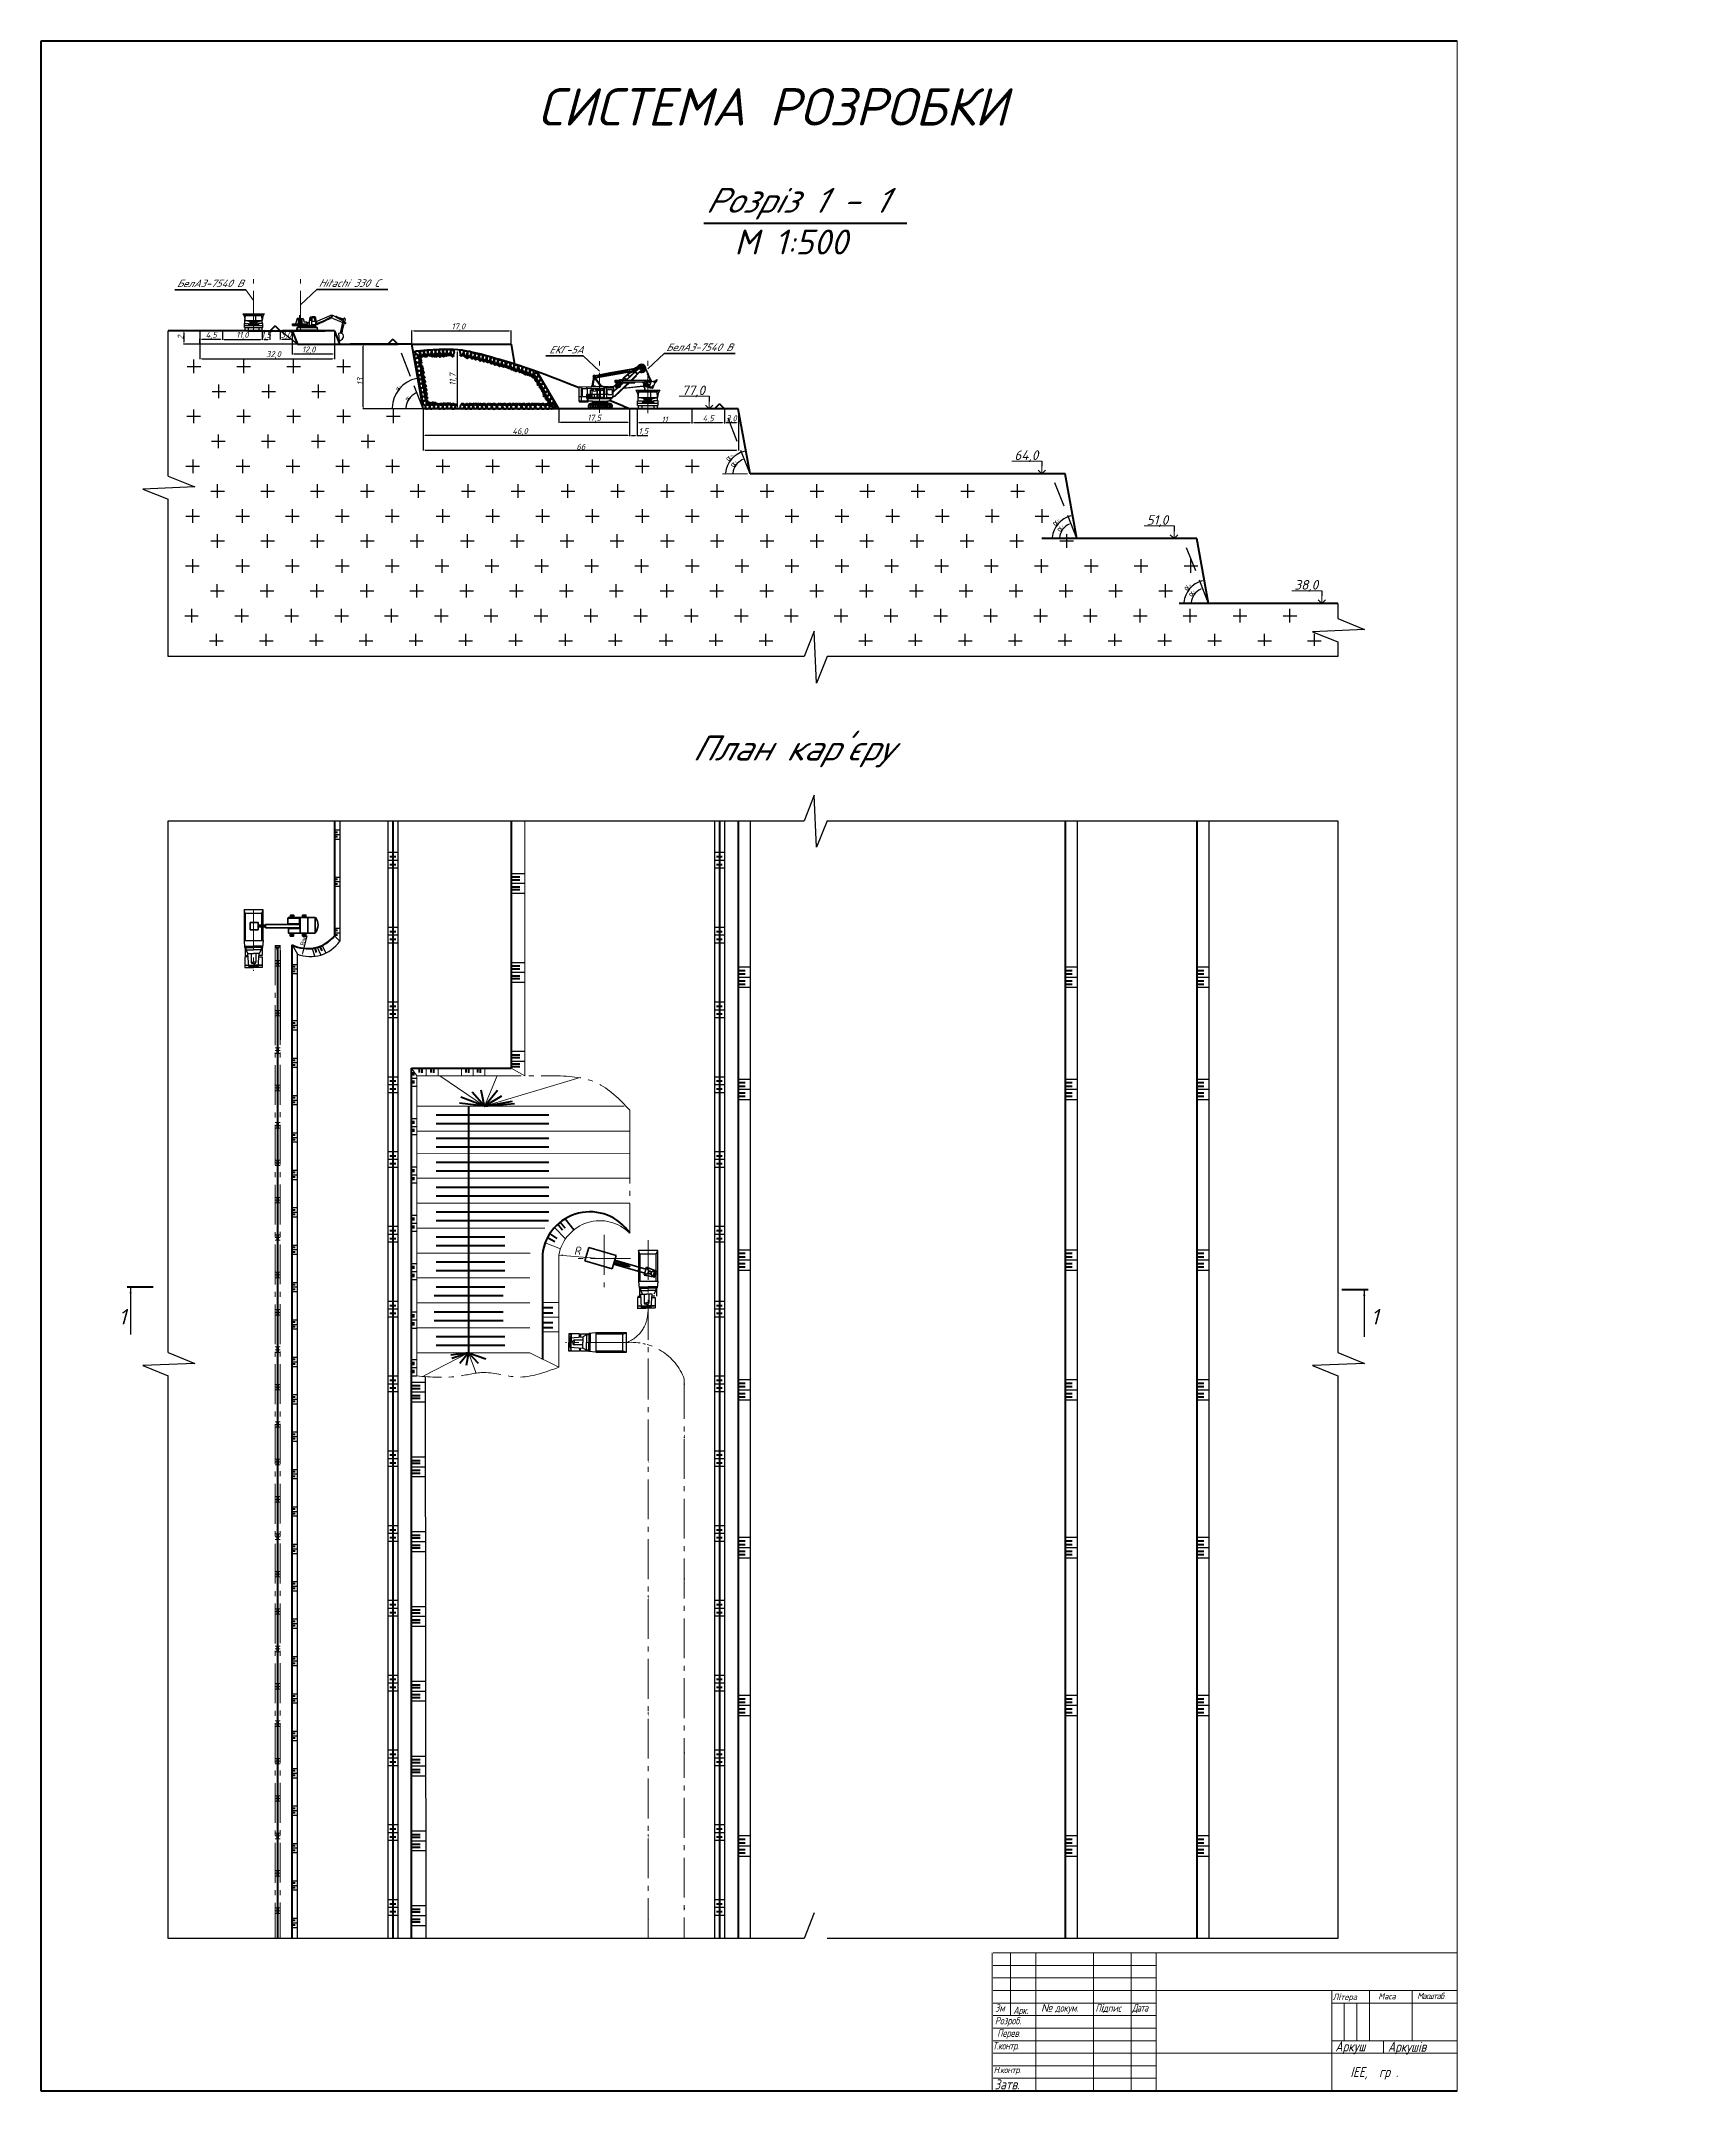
# Paper-space layout 'Layout1 (2)' of a CAD drawing. Header units: millimetres. Extents: x 18 to 680, y 9 to 831.
import ezdxf

# ---------------------------------------------------------------- set-up
doc = ezdxf.new("R2010")
doc.units = ezdxf.units.MM
doc.header["$LTSCALE"] = 2
doc.header["$PDMODE"] = 32
doc.header["$PDSIZE"] = 0.3
for name, pattern in [('ACAD_ISO04W100', [30, 24, -3, 0, -3]), ('gost5', [7, 5, -2, 0]), ('gost6', [12, 8, -1.5, 1, -1.5]), ('K5LT_THIN', [0])]:
    doc.linetypes.add(name, pattern=pattern)
doc.layers.add('вдб', color=7, linetype='Continuous', lineweight=40)
doc.layers.add('ИМЕНА', color=7, linetype='Continuous')
doc.styles.add('GOST', font='GOST.shx', dxfattribs={"oblique": 15})
doc.styles.add('стиль2', font='', dxfattribs={"oblique": 15, "height": 4})
doc.styles.get('стиль2').set_extended_font_data('GOST type A')
doc.dimstyles.new('ISO-25', dxfattribs={"dimtxt": 2.5, "dimasz": 2.5, "dimexe": 1.25, "dimexo": 0.625, "dimtad": 1, "dimtxsty": 'Standard', "dimcen": 2.5, "dimadec": 0, "dimazin": 0, "dimtfac": 1, "dimtmove": 0, "dimatfit": 3, "dimfxl": 1, "dimarcsym": 0})

psp = doc.layouts.new('Layout1 (2)')

# ---------------------------------------------------------------- texts
at = {"style": 'стиль2', "oblique": 15}
for s, p in [('IЕЕ,', (542.6685, 14.6393)), ('гр', (554.1709, 14.6393)), ('. ', (560.8868, 14.6393))]:
    psp.add_text(s, height=4.0239, dxfattribs=at).set_placement(p)
at = {"color": 0, "lineweight": 20, "attachment_point": 1}
for s, insert, char_height, width in [('{\\fISOCPEUR|b0|i1|c204|p34;СИСТЕМА\\fISOCPEUR|b0|i1|c0|p34; \\fISOCPEUR|b0|i1|c204|p34;РОЗРОБКИ\\fTahoma|b0|i0|c204|p32;\\P              }', (216.86, 812.4005), 15, 298.835402), ('{\\fISOCPEUR|b0|i1|c0|p34;1}', (48.695, 322.758), 6.25, 8.2112), ('{\\fISOCPEUR|b0|i1|c0|p34;1}', (550.8722, 322.758), 6.25, 8.2112)]:
    psp.add_mtext(s, dxfattribs=dict(at, insert=insert, char_height=char_height, width=width))
at = {"color": 0, "lineweight": 30, "attachment_point": 1, "style": 'стиль2'}
for s, insert, char_height, width in [('{\\fISOCPEUR|b0|i1|c204|p34;Розріз \\fISOCPEUR|b0|i1|c0|p34;1 - 1}', (283.9985, 772.3917), 10, 679.055), ('{\\fISOCPEUR|b0|i1|c204|p34;БелАЗ\\fISOCPEUR|b0|i1|c0|p34;-75\\fISOCPEUR|b0|i1|c204|p34;40 В}', (72.0136, 735.5947), 3, 59.923176), ('{\\fISOCPEUR|b0|i1|c204|p34;Hitachi 330 C}', (128.8831, 735.6925), 3, 59.923176), ('{\\fISOCPEUR|b0|i1|c204|p34;БелАЗ\\fISOCPEUR|b0|i1|c0|p34;-75\\fISOCPEUR|b0|i1|c204|p34;40 В}', (268.2284, 709.9928), 3, 59.923176), ("{\\fISOCPEUR|b0|i1|c204|p34;План кар'єру }", (278.7355, 552.7137), 10, 679.055)]:
    psp.add_mtext(s, dxfattribs=dict(at, insert=insert, char_height=char_height, width=width))
at = {"color": 0, "lineweight": 30, "insert": (295.6389, 755.6944), "char_height": 10, "width": 657.420537, "attachment_point": 1}
psp.add_mtext('{\\fISOCPEUR|b0|i1|c204|p34;М 1:500}', dxfattribs=at)
at = {"color": 0, "linetype": 'ACAD_ISO04W100', "lineweight": 30, "insert": (221.2971, 708.9862), "char_height": 3, "width": 31.523108, "attachment_point": 1, "style": 'стиль2'}
psp.add_mtext('{\\fISOCPEUR|b0|i1|c204|p34;ЕКГ\\fISOCPEUR|b0|i1|c0|p34;-5\\fISOCPEUR|b0|i1|c204|p34;А}', dxfattribs=at)
at = {"color": 0, "char_height": 3.84, "width": 12.706736, "attachment_point": 1}
for s, insert in [('{\\fISOCPEUR|b0|i1|c204|p34;77,\\fISOCPEUR|b0|i1|c0|p34;0}', (274.5305, 693.1127)), ('{\\fISOCPEUR|b0|i1|c204|p34;64,0}', (407.9272, 667.1127)), ('{\\fISOCPEUR|b0|i1|c204|p34;51,0}', (460.973, 641.1127)), ('{\\fISOCPEUR|b0|i1|c204|p34;38,0}', (520.2305, 615.1128))]:
    psp.add_mtext(s, dxfattribs=dict(at, insert=insert))
at = {"color": 0, "lineweight": 20, "insert": (231.2749, 347.7208), "char_height": 3.2, "width": 5.181484, "attachment_point": 1, "style": 'GOST'}
psp.add_mtext('{\\fISOCPEUR|b0|i0|c0|p34;R}', dxfattribs=at)
at = {"color": 7, "attachment_point": 1, "style": 'стиль2'}
for s, insert, char_height in [('Зм', (400.1858, 43.8809), 3), ('{\\H0.74555x;\\T0.95;Арк\\H1.3413x;.}', (407.4638, 43.9208), 4.023899), ('{\\fArial|b0|i0|c0|p34;№ }докум.', (418.5634, 43.8809), 3), ('П{\\fArial|b0|i0|c204|p34;і}дпис', (440.4052, 43.8009), 3), ('{\\T0.75;Дата}', (455.1341, 43.9208), 3), ('Л{\\fArial|b0|i0|c204|p34;і}тера', (535.6116, 48.0631), 2.5), ('Маса', (553.8206, 48.2916), 2.5), ('{\\T0.8;Масштаб}', (569.4451, 48.4418), 2.5), ('Розроб.', (400.1056, 38.7786), 3), ('Перев.', (400.9992, 33.779), 3), ('{\\T0.9;Т.контр.}', (399.1726, 28.7184), 3), ('Аркуш', (536.6144, 28.9468), 4.0239), ('Аркушів', (557.6991, 28.8005), 4.0239), ('{\\T0.9;Н.контр.}', (399.6033, 18.7669), 2.5), ('Затв.', (399.9375, 13.7158), 4.0239)]:
    psp.add_mtext(s, dxfattribs=dict(at, insert=insert, char_height=char_height))
at = {"layer": 'ИМЕНА', "color": 7, "linetype": 'Continuous', "insert": (680.4625, 195.4651), "char_height": 4, "width": 39.972222, "attachment_point": 1}
psp.add_mtext('\\pt84;{\\fTimes New Roman|b1|i0|c204|p18;   }', dxfattribs=at)

# ---------------------------------------------------------------- blocks, each defined once
blk = doc.blocks.new('*D242')
at = {"color": 0, "lineweight": -2, "transparency": 16777216}
for p, q in [((118.27, 715), (118.27, 705.59)), ((135.27, 715), (135.27, 705.59)), ((119.02, 705.78), (134.52, 705.78))]:
    blk.add_line(p, q, dxfattribs=at)
at = {"color": 0, "transparency": 16777216}
for points in [[(119.02, 705.9), (119.02, 705.65), (118.27, 705.78)], [(134.52, 705.9), (134.52, 705.65), (135.27, 705.78)]]:
    blk.add_solid(points, dxfattribs=at)
at = {"layer": 'Defpoints', "color": 0, "transparency": 16777216}
for p in [(118.27, 715.09), (135.27, 715.09), (135.27, 705.78)]:
    blk.add_point(p, dxfattribs=at)
at = {"color": 0, "transparency": 16777216, "insert": (124.95, 707.31), "char_height": 2.4, "attachment_point": 5}
blk.add_mtext('{\\fISOCPEUR|b0|i1|c204|p34;12\\fISOCPEUR|b0|i1|c0|p34;,0}', dxfattribs=at)
blk = doc.blocks.new('*D243')
at = {"color": 0, "lineweight": -2, "transparency": 16777216}
for p, q in [((113.46, 715), (113.46, 711.55)), ((114.21, 711.73), (117.52, 711.73)), ((118.27, 715), (118.27, 711.55))]:
    blk.add_line(p, q, dxfattribs=at)
at = {"color": 0, "transparency": 16777216}
for points in [[(114.21, 711.86), (114.21, 711.61), (113.46, 711.73)], [(117.52, 711.86), (117.52, 711.61), (118.27, 711.73)]]:
    blk.add_solid(points, dxfattribs=at)
at = {"layer": 'Defpoints', "color": 0, "transparency": 16777216}
for p in [(113.46, 715.09), (118.27, 715.09), (118.27, 711.73)]:
    blk.add_point(p, dxfattribs=at)
at = {"color": 0, "transparency": 16777216, "insert": (115.87, 713.27), "char_height": 2.4, "attachment_point": 5}
blk.add_mtext('{\\fISOCPEUR|b0|i1|c0|p34;3,0}', dxfattribs=at)
blk = doc.blocks.new('*D244')
at = {"color": 0, "lineweight": -2, "transparency": 16777216}
for p, q in [((106.33, 715), (106.33, 711.45)), ((107.08, 711.64), (108.59, 711.64)), ((109.34, 715), (109.34, 711.45))]:
    blk.add_line(p, q, dxfattribs=at)
at = {"color": 0, "transparency": 16777216}
for points in [[(107.08, 711.76), (107.08, 711.51), (106.33, 711.64)], [(108.59, 711.76), (108.59, 711.51), (109.34, 711.64)]]:
    blk.add_solid(points, dxfattribs=at)
at = {"layer": 'Defpoints', "color": 0, "transparency": 16777216}
for p in [(106.33, 715.09), (109.34, 715.09), (109.34, 711.64)]:
    blk.add_point(p, dxfattribs=at)
at = {"color": 0, "transparency": 16777216, "insert": (107.83, 713.17), "char_height": 2.4, "attachment_point": 5}
blk.add_mtext('{\\fISOCPEUR|b0|i1|c0|p34;1,5}', dxfattribs=at)
blk = doc.blocks.new('*D245')
at = {"color": 0, "lineweight": -2, "transparency": 16777216}
for p, q in [((90.33, 715), (90.33, 711.45)), ((91.08, 711.64), (105.58, 711.64)), ((106.33, 715), (106.33, 711.45))]:
    blk.add_line(p, q, dxfattribs=at)
at = {"color": 0, "transparency": 16777216}
for points in [[(91.08, 711.76), (91.08, 711.51), (90.33, 711.64)], [(105.58, 711.76), (105.58, 711.51), (106.33, 711.64)]]:
    blk.add_solid(points, dxfattribs=at)
at = {"layer": 'Defpoints', "color": 0, "transparency": 16777216}
for p in [(90.33, 715.09), (106.33, 715.09), (106.33, 711.64)]:
    blk.add_point(p, dxfattribs=at)
at = {"color": 0, "transparency": 16777216, "insert": (98.33, 713.17), "char_height": 2.4, "attachment_point": 5}
blk.add_mtext('{\\fISOCPEUR|b0|i1|c0|p34;11,0}', dxfattribs=at)
blk = doc.blocks.new('*D246')
at = {"color": 0, "lineweight": -2, "transparency": 16777216}
for p, q in [((81.33, 709.82), (81.33, 711.83)), ((89.58, 711.64), (82.08, 711.64)), ((90.33, 715), (90.33, 711.45))]:
    blk.add_line(p, q, dxfattribs=at)
at = {"color": 0, "transparency": 16777216}
for points in [[(82.08, 711.76), (82.08, 711.51), (81.33, 711.64)], [(89.58, 711.76), (89.58, 711.51), (90.33, 711.64)]]:
    blk.add_solid(points, dxfattribs=at)
at = {"layer": 'Defpoints', "color": 0, "transparency": 16777216}
for p in [(81.33, 711.64), (81.33, 709.73), (90.33, 715.09)]:
    blk.add_point(p, dxfattribs=at)
at = {"color": 0, "transparency": 16777216, "insert": (85.83, 713.17), "char_height": 2.4, "attachment_point": 5}
blk.add_mtext('{\\fISOCPEUR|b0|i1|c0|p34;4\\fISOCPEUR|b0|i1|c204|p34;,\\fISOCPEUR|b0|i1|c0|p34;5}', dxfattribs=at)
blk = doc.blocks.new('*D247')
at = {"color": 0, "lineweight": -2, "transparency": 16777216}
for p, q in [((81.33, 715), (81.33, 703.72)), ((135.27, 715), (135.27, 703.72)), ((82.08, 703.9), (134.52, 703.9))]:
    blk.add_line(p, q, dxfattribs=at)
at = {"color": 0, "transparency": 16777216}
for points in [[(82.08, 704.03), (82.08, 703.78), (81.33, 703.9)], [(134.52, 704.03), (134.52, 703.78), (135.27, 703.9)]]:
    blk.add_solid(points, dxfattribs=at)
at = {"layer": 'Defpoints', "color": 0, "transparency": 16777216}
for p in [(81.33, 715.09), (135.27, 715.09), (135.27, 703.9)]:
    blk.add_point(p, dxfattribs=at)
at = {"color": 0, "transparency": 16777216, "insert": (110.82, 705.44), "char_height": 2.4, "attachment_point": 5}
blk.add_mtext('{\\fISOCPEUR|b0|i1|c0|p34;32,0}', dxfattribs=at)
blk = doc.blocks.new('*D248')
at = {"color": 0, "lineweight": -2, "transparency": 16777216}
for p, q in [((75.16, 715.09), (74.67, 715.09)), ((120.3, 709.73), (74.67, 709.73)), ((74.85, 714.34), (74.85, 710.48))]:
    blk.add_line(p, q, dxfattribs=at)
at = {"color": 0, "transparency": 16777216}
for points in [[(74.73, 714.34), (74.98, 714.34), (74.85, 715.09)], [(74.73, 710.48), (74.98, 710.48), (74.85, 709.73)]]:
    blk.add_solid(points, dxfattribs=at)
at = {"layer": 'Defpoints', "color": 0, "transparency": 16777216}
for p in [(74.85, 709.73), (75.25, 715.09), (120.39, 709.73)]:
    blk.add_point(p, dxfattribs=at)
at = {"color": 0, "transparency": 16777216, "insert": (73.56, 712.41), "char_height": 2.4, "attachment_point": 5, "rotation": 90}
blk.add_mtext('{\\fISOCPEUR|b0|i1|c0|p34;2}', dxfattribs=at)
blk = doc.blocks.new('*D249')
at = {"color": 0, "lineweight": -2, "transparency": 16777216}
for p, q in [((225.19, 683.63), (225.19, 678.21)), ((253.63, 683.38), (253.63, 678.21)), ((225.94, 678.39), (252.88, 678.39))]:
    blk.add_line(p, q, dxfattribs=at)
at = {"color": 0, "transparency": 16777216}
for points in [[(225.94, 678.52), (225.94, 678.27), (225.19, 678.39)], [(252.88, 678.52), (252.88, 678.27), (253.63, 678.39)]]:
    blk.add_solid(points, dxfattribs=at)
at = {"layer": 'Defpoints', "color": 0, "transparency": 16777216}
for p in [(225.19, 683.73), (253.63, 683.48), (253.63, 678.39)]:
    blk.add_point(p, dxfattribs=at)
at = {"color": 0, "transparency": 16777216, "insert": (239.41, 679.93), "char_height": 2.4, "attachment_point": 5}
blk.add_mtext('{\\fISOCPEUR|b0|i1|c204|p34;17,5}', dxfattribs=at)
blk = doc.blocks.new('*D250')
at = {"color": 0, "lineweight": -2, "transparency": 16777216}
for p, q in [((278.63, 683.38), (278.63, 677.96)), ((256.63, 681.1), (256.63, 677.96)), ((277.88, 678.14), (257.38, 678.14))]:
    blk.add_line(p, q, dxfattribs=at)
at = {"color": 0, "transparency": 16777216}
for points in [[(257.38, 678.27), (257.38, 678.02), (256.63, 678.14)], [(277.88, 678.27), (277.88, 678.02), (278.63, 678.14)]]:
    blk.add_solid(points, dxfattribs=at)
at = {"layer": 'Defpoints', "color": 0, "transparency": 16777216}
for p in [(278.63, 683.48), (256.63, 681.2), (256.63, 678.14)]:
    blk.add_point(p, dxfattribs=at)
at = {"color": 0, "transparency": 16777216, "insert": (267.63, 679.44), "char_height": 2.4, "attachment_point": 5}
blk.add_mtext('{\\fISOCPEUR|b0|i1|c0|p34;11}', dxfattribs=at)
blk = doc.blocks.new('*D251')
at = {"color": 0, "lineweight": -2, "transparency": 16777216}
for p, q in [((253.63, 683.38), (253.63, 672.85)), ((256.63, 683.38), (256.63, 672.85)), ((254.38, 673.03), (255.88, 673.03)), ((256.63, 673.03), (260.92, 673.03))]:
    blk.add_line(p, q, dxfattribs=at)
at = {"color": 0, "transparency": 16777216}
for points in [[(254.38, 673.16), (254.38, 672.91), (253.63, 673.03)], [(255.88, 673.16), (255.88, 672.91), (256.63, 673.03)]]:
    blk.add_solid(points, dxfattribs=at)
at = {"layer": 'Defpoints', "color": 0, "transparency": 16777216}
for p in [(253.63, 683.48), (256.63, 683.48), (256.63, 673.03)]:
    blk.add_point(p, dxfattribs=at)
at = {"color": 0, "transparency": 16777216, "insert": (259.15, 674.57), "char_height": 2.4, "attachment_point": 5}
blk.add_mtext('{\\fISOCPEUR|b0|i1|c0|p34;1,5}', dxfattribs=at)
blk = doc.blocks.new('*D252')
at = {"color": 0, "lineweight": -2, "transparency": 16777216}
for p, q in [((170.9, 683.63), (170.9, 667.07)), ((297.26, 683.38), (297.26, 667.07)), ((171.65, 667.26), (296.51, 667.26))]:
    blk.add_line(p, q, dxfattribs=at)
at = {"color": 0, "transparency": 16777216}
for points in [[(171.65, 667.39), (171.65, 667.14), (170.9, 667.26)], [(296.51, 667.39), (296.51, 667.14), (297.26, 667.26)]]:
    blk.add_solid(points, dxfattribs=at)
at = {"layer": 'Defpoints', "color": 0, "transparency": 16777216}
for p in [(170.9, 683.73), (297.26, 683.48), (297.26, 667.26)]:
    blk.add_point(p, dxfattribs=at)
at = {"color": 0, "transparency": 16777216, "insert": (234.08, 668.55), "char_height": 2.4, "attachment_point": 5}
blk.add_mtext('{\\fISOCPEUR|b0|i1|c0|p34;6\\fISOCPEUR|b0|i1|c204|p34;6}', dxfattribs=at)
blk = doc.blocks.new('*D253')
at = {"color": 0, "lineweight": -2, "transparency": 16777216}
for p, q in [((291.63, 683.38), (291.63, 677.96)), ((297.26, 683.38), (297.26, 677.96)), ((296.51, 678.14), (292.38, 678.14))]:
    blk.add_line(p, q, dxfattribs=at)
at = {"color": 0, "transparency": 16777216}
for points in [[(292.38, 678.27), (292.38, 678.02), (291.63, 678.14)], [(296.51, 678.27), (296.51, 678.02), (297.26, 678.14)]]:
    blk.add_solid(points, dxfattribs=at)
at = {"layer": 'Defpoints', "color": 0, "transparency": 16777216}
for p in [(291.63, 683.48), (297.26, 683.48), (291.63, 678.14)]:
    blk.add_point(p, dxfattribs=at)
at = {"color": 0, "transparency": 16777216, "insert": (294.44, 679.68), "char_height": 2.4, "attachment_point": 5}
blk.add_mtext('{\\fISOCPEUR|b0|i1|c204|p34;3,0}', dxfattribs=at)
blk = doc.blocks.new('*D254')
at = {"color": 0, "lineweight": -2, "transparency": 16777216}
for p, q in [((170.9, 683.63), (170.9, 672.85)), ((253.63, 683.38), (253.63, 672.85)), ((252.88, 673.03), (171.65, 673.03))]:
    blk.add_line(p, q, dxfattribs=at)
at = {"color": 0, "transparency": 16777216}
for points in [[(171.65, 673.16), (171.65, 672.91), (170.9, 673.03)], [(252.88, 673.16), (252.88, 672.91), (253.63, 673.03)]]:
    blk.add_solid(points, dxfattribs=at)
at = {"layer": 'Defpoints', "color": 0, "transparency": 16777216}
for p in [(170.9, 683.73), (253.63, 683.48), (170.9, 673.03)]:
    blk.add_point(p, dxfattribs=at)
at = {"color": 0, "transparency": 16777216, "insert": (209.69, 674.57), "char_height": 2.4, "attachment_point": 5}
blk.add_mtext('{\\fISOCPEUR|b0|i1|c0|p34;46\\fISOCPEUR|b0|i1|c204|p34;,0}', dxfattribs=at)
blk = doc.blocks.new('*D255')
at = {"color": 0, "lineweight": -2, "transparency": 16777216}
for p, q in [((166.22, 709.73), (146.65, 709.73)), ((146.84, 684.48), (146.84, 708.98)), ((170.8, 683.73), (146.65, 683.73))]:
    blk.add_line(p, q, dxfattribs=at)
at = {"color": 0, "transparency": 16777216}
for points in [[(146.71, 708.98), (146.96, 708.98), (146.84, 709.73)], [(146.71, 684.48), (146.96, 684.48), (146.84, 683.73)]]:
    blk.add_solid(points, dxfattribs=at)
at = {"layer": 'Defpoints', "color": 0, "transparency": 16777216}
for p in [(146.84, 709.73), (166.31, 709.73), (170.9, 683.73)]:
    blk.add_point(p, dxfattribs=at)
at = {"color": 0, "transparency": 16777216, "insert": (145.54, 694.73), "char_height": 2.4, "attachment_point": 5, "rotation": 90}
blk.add_mtext('{\\fISOCPEUR|b0|i1|c0|p34;13}', dxfattribs=at)
blk = doc.blocks.new('*D256')
at = {"color": 0, "lineweight": -2, "transparency": 16777216}
blk.add_arc((301.97, 657.11), 9.91, 104.33525, 174.37252, dxfattribs=at)
at = {"color": 0, "transparency": 16777216}
for points in [[(299.49, 666.84), (299.54, 666.59), (300.25, 666.87)], [(292.23, 658.07), (291.98, 658.09), (292.06, 657.33)]]:
    blk.add_solid(points, dxfattribs=at)
at = {"layer": 'Defpoints', "color": 0, "transparency": 16777216}
for p in [(296.68, 687.11), (296.11, 665.11), (290.69, 657.36), (301.97, 657.11), (301.97, 657.11)]:
    blk.add_point(p, dxfattribs=at)
at = {"color": 0, "transparency": 16777216, "insert": (293.47, 664.41), "char_height": 2.4, "attachment_point": 5, "rotation": 49.35388}
blk.add_mtext('{\\fISOCPEUR|b0|i0|c204|p34;α\\H0.4063x;Р}', dxfattribs=at)
blk = doc.blocks.new('*D257')
at = {"color": 0, "lineweight": -2, "transparency": 16777216}
blk.add_arc((301.97, 657.11), 7.01, 116.13133, 172.56409, dxfattribs=at)
at = {"color": 0, "transparency": 16777216}
for points in [[(295.14, 658.01), (294.89, 658.03), (294.96, 657.27)], [(298.83, 663.52), (298.93, 663.29), (299.57, 663.7)]]:
    blk.add_solid(points, dxfattribs=at)
at = {"layer": 'Defpoints', "color": 0, "transparency": 16777216}
for p in [(291.05, 687.11), (297.2, 662.25), (290.8, 657.36), (301.97, 657.11), (301.97, 657.11)]:
    blk.add_point(p, dxfattribs=at)
at = {"color": 0, "transparency": 16777216, "insert": (295.22, 661.95), "char_height": 2.4, "attachment_point": 5, "rotation": 54.34771}
blk.add_mtext('{\\fISOCPEUR|b0|i0|c204|p34;α\\fISOCPEUR|b0|i0|c0|p34;\\H0.4x;C}', dxfattribs=at)
blk = doc.blocks.new('*D258')
at = {"color": 0, "lineweight": -2, "transparency": 16777216}
for p, q in [((278.63, 683.38), (278.63, 677.96)), ((291.63, 683.38), (291.63, 677.96)), ((290.88, 678.14), (279.38, 678.14))]:
    blk.add_line(p, q, dxfattribs=at)
at = {"color": 0, "transparency": 16777216}
for points in [[(279.38, 678.27), (279.38, 678.02), (278.63, 678.14)], [(290.88, 678.27), (290.88, 678.02), (291.63, 678.14)]]:
    blk.add_solid(points, dxfattribs=at)
at = {"layer": 'Defpoints', "color": 0, "transparency": 16777216}
for p in [(278.63, 683.48), (291.63, 683.48), (278.63, 678.14)]:
    blk.add_point(p, dxfattribs=at)
at = {"color": 0, "transparency": 16777216, "insert": (285.13, 679.68), "char_height": 2.4, "attachment_point": 5}
blk.add_mtext('{\\fISOCPEUR|b0|i1|c204|p34;4\\fISOCPEUR|b0|i1|c0|p34;,5}', dxfattribs=at)
blk = doc.blocks.new('*D259')
at = {"color": 0, "lineweight": -2, "transparency": 16777216}
blk.add_arc((170.9, 683.73), 7.01, 114.08647, 175.91353, dxfattribs=at)
at = {"color": 0, "transparency": 16777216}
for points in [[(163.98, 684.22), (163.82, 684.23), (163.88, 683.73)], [(168, 690.21), (168.07, 690.05), (168.5, 690.32)]]:
    blk.add_solid(points, dxfattribs=at)
at = {"layer": 'Defpoints', "color": 0, "transparency": 16777216}
for p in [(159.98, 713.73), (159.73, 683.73), (166.08, 688.83), (170.9, 683.73), (170.9, 683.73)]:
    blk.add_point(p, dxfattribs=at)
at = {"color": 0, "transparency": 16777216, "insert": (164.45, 688.24), "char_height": 1.6, "attachment_point": 5, "rotation": 55}
blk.add_mtext('{\\fISOCPEUR|b0|i0|c204|p34;α\\fISOCPEUR|b0|i0|c0|p34;\\H0.4x;C}', dxfattribs=at)
blk = doc.blocks.new('*D260')
at = {"color": 0, "lineweight": -2, "transparency": 16777216}
blk.add_line((159.66, 683.73), (158.25, 683.73), dxfattribs=at)
blk.add_arc((170.9, 683.73), 12.52, 102.28854, 177.71146, dxfattribs=at)
at = {"color": 0, "transparency": 16777216}
for points in [[(168.22, 696.04), (168.25, 695.88), (168.72, 696.06)], [(158.47, 684.23), (158.3, 684.23), (158.38, 683.73)]]:
    blk.add_solid(points, dxfattribs=at)
at = {"layer": 'Defpoints', "color": 0, "transparency": 16777216}
for p in [(165.61, 713.73), (163.42, 693.77), (159.73, 683.73), (170.9, 683.73), (170.9, 683.73)]:
    blk.add_point(p, dxfattribs=at)
at = {"color": 0, "transparency": 16777216, "insert": (160.65, 692.33), "char_height": 1.6, "attachment_point": 5, "rotation": 50}
blk.add_mtext('{\\fISOCPEUR|b0|i0|c204|p34;α\\H0.4063x;Р}', dxfattribs=at)
blk = doc.blocks.new('*D240')
at = {"color": 0, "lineweight": -2, "transparency": 16777216}
for p, q in [((185.51, 707.39), (184.26, 707.39)), ((184.44, 706.64), (184.44, 684.48)), ((185.51, 683.73), (184.26, 683.73))]:
    blk.add_line(p, q, dxfattribs=at)
at = {"color": 0, "transparency": 16777216}
for points in [[(184.32, 706.64), (184.57, 706.64), (184.44, 707.39)], [(184.32, 684.48), (184.57, 684.48), (184.44, 683.73)]]:
    blk.add_solid(points, dxfattribs=at)
at = {"layer": 'Defpoints', "color": 0, "transparency": 16777216}
for p in [(185.6, 707.39), (184.44, 683.73), (185.6, 683.73)]:
    blk.add_point(p, dxfattribs=at)
at = {"color": 0, "transparency": 16777216, "insert": (182.91, 695.56), "char_height": 2.4, "attachment_point": 5, "rotation": 90}
blk.add_mtext('{\\fISOCPEUR|b0|i1|c0|p34;1\\fISOCPEUR|b0|i1|c204|p34;1,7}', dxfattribs=at)
blk = doc.blocks.new('*D241')
at = {"color": 0, "lineweight": -2, "transparency": 16777216}
for p, q in [((166.31, 709.82), (166.31, 715.21)), ((167.06, 715.03), (205.31, 715.03)), ((206.06, 709.82), (206.06, 715.21))]:
    blk.add_line(p, q, dxfattribs=at)
at = {"color": 0, "transparency": 16777216}
for points in [[(167.06, 715.15), (167.06, 714.9), (166.31, 715.03)], [(205.31, 715.15), (205.31, 714.9), (206.06, 715.03)]]:
    blk.add_solid(points, dxfattribs=at)
at = {"layer": 'Defpoints', "color": 0, "transparency": 16777216}
for p in [(166.31, 709.73), (206.06, 715.03), (206.06, 709.73)]:
    blk.add_point(p, dxfattribs=at)
at = {"color": 0, "transparency": 16777216, "insert": (184.93, 716.56), "char_height": 2.4, "attachment_point": 5}
blk.add_mtext('{\\fISOCPEUR|b0|i1|c204|p34;17,0}', dxfattribs=at)
blk = doc.blocks.new('*D236')
at = {"color": 0, "lineweight": -2, "transparency": 16777216}
blk.add_arc((432.97, 631.23), 9.91, 104.33525, 174.37252, dxfattribs=at)
at = {"color": 0, "transparency": 16777216}
for points in [[(430.49, 640.96), (430.54, 640.71), (431.25, 640.99)], [(423.23, 632.19), (422.98, 632.21), (423.06, 631.45)]]:
    blk.add_solid(points, dxfattribs=at)
at = {"layer": 'Defpoints', "color": 0, "transparency": 16777216}
for p in [(427.68, 661.23), (427.11, 639.23), (421.69, 631.48), (432.97, 631.23), (432.97, 631.23)]:
    blk.add_point(p, dxfattribs=at)
at = {"color": 0, "transparency": 16777216, "insert": (424.46, 638.53), "char_height": 2.4, "attachment_point": 5, "rotation": 49.35388}
blk.add_mtext('{\\fISOCPEUR|b0|i0|c204|p34;α\\H0.4063x;Р}', dxfattribs=at)
blk = doc.blocks.new('*D237')
at = {"color": 0, "lineweight": -2, "transparency": 16777216}
blk.add_arc((432.97, 631.23), 7.01, 116.13133, 172.56409, dxfattribs=at)
at = {"color": 0, "transparency": 16777216}
for points in [[(429.83, 637.64), (429.93, 637.41), (430.57, 637.82)], [(426.14, 632.13), (425.89, 632.15), (425.96, 631.39)]]:
    blk.add_solid(points, dxfattribs=at)
at = {"layer": 'Defpoints', "color": 0, "transparency": 16777216}
for p in [(422.05, 661.23), (428.2, 636.37), (421.8, 631.48), (432.97, 631.23), (432.97, 631.23)]:
    blk.add_point(p, dxfattribs=at)
at = {"color": 0, "transparency": 16777216, "insert": (426.22, 636.07), "char_height": 2.4, "attachment_point": 5, "rotation": 54.34771}
blk.add_mtext('{\\fISOCPEUR|b0|i0|c204|p34;α\\fISOCPEUR|b0|i0|c0|p34;\\H0.4x;C}', dxfattribs=at)
blk = doc.blocks.new('*D238')
at = {"color": 0, "lineweight": -2, "transparency": 16777216}
blk.add_arc((485.72, 605.18), 9.91, 104.33525, 174.37252, dxfattribs=at)
at = {"color": 0, "transparency": 16777216}
for points in [[(483.23, 614.91), (483.29, 614.67), (483.99, 614.95)], [(475.97, 606.15), (475.72, 606.16), (475.8, 605.41)]]:
    blk.add_solid(points, dxfattribs=at)
at = {"layer": 'Defpoints', "color": 0, "transparency": 16777216}
for p in [(480.43, 635.18), (479.86, 613.18), (474.44, 605.44), (485.72, 605.18), (485.72, 605.18)]:
    blk.add_point(p, dxfattribs=at)
at = {"color": 0, "transparency": 16777216, "insert": (477.21, 612.48), "char_height": 2.4, "attachment_point": 5, "rotation": 49.35388}
blk.add_mtext('{\\fISOCPEUR|b0|i0|c204|p34;α\\H0.4063x;Р}', dxfattribs=at)
blk = doc.blocks.new('*D239')
at = {"color": 0, "lineweight": -2, "transparency": 16777216}
blk.add_arc((485.72, 605.18), 7.01, 116.13133, 172.56409, dxfattribs=at)
at = {"color": 0, "transparency": 16777216}
for points in [[(482.58, 611.59), (482.68, 611.36), (483.32, 611.77)], [(478.89, 606.08), (478.64, 606.1), (478.71, 605.34)]]:
    blk.add_solid(points, dxfattribs=at)
at = {"layer": 'Defpoints', "color": 0, "transparency": 16777216}
for p in [(474.8, 635.18), (480.94, 610.32), (474.55, 605.44), (485.72, 605.18), (485.72, 605.18)]:
    blk.add_point(p, dxfattribs=at)
at = {"color": 0, "transparency": 16777216, "insert": (478.97, 610.02), "char_height": 2.4, "attachment_point": 5, "rotation": 54.34771}
blk.add_mtext('{\\fISOCPEUR|b0|i0|c204|p34;α\\fISOCPEUR|b0|i0|c0|p34;\\H0.4x;C}', dxfattribs=at)
blk = doc.blocks.new('*D235')
at = {"color": 0, "lineweight": -2, "transparency": 16777216}
blk.add_line((124.16, 472.34), (122.49, 465.46), dxfattribs=at)
at = {"color": 0, "transparency": 16777216}
blk.add_solid([(122.32, 465.5), (122.65, 465.42), (122.25, 464.49)], dxfattribs=at)
at = {"layer": 'Defpoints', "color": 0, "transparency": 16777216}
for p in [(125.62, 478.36), (122.25, 464.49)]:
    blk.add_point(p, dxfattribs=at)
at = {"color": 0, "transparency": 16777216, "insert": (122.76, 470.5), "char_height": 1.6, "attachment_point": 5, "rotation": 76.32654}
blk.add_mtext('Rче', dxfattribs=at)
blk = doc.blocks.new('_Open90')
at = {"color": 0, "linetype": 'ByBlock', "lineweight": -2}
for p, q in [((0, 0), (-1, 0)), ((-0.5, 0.5), (0, 0)), ((0, 0), (-0.5, -0.5))]:
    blk.add_line(p, q, dxfattribs=at)

# ---------------------------------------------------------------- dimensions: what is measured, and where the dimension line sits
at = {"color": 0}
for base, p1, p2, text, picture, middle in [((206.0612, 715.0266), (166.3115, 709.7274), (206.0612, 709.7274), '{\\fISOCPEUR|b0|i1|c204|p34;17,0}', '*D241', (184.9291, 715.0266)), ((81.3282, 711.6392), (90.3282, 715.0935), (81.3282, 709.7274), '{\\fISOCPEUR|b0|i1|c0|p34;4\\fISOCPEUR|b0|i1|c204|p34;,\\fISOCPEUR|b0|i1|c0|p34;5}', '*D246', (85.8282, 711.6392)), ((135.2746, 703.905), (81.3282, 715.0935), (135.2746, 715.0924), '{\\fISOCPEUR|b0|i1|c0|p34;32,0}', '*D247', (110.8182, 703.905)), ((106.3278, 711.6392), (90.3282, 715.0935), (106.3278, 715.0932), '{\\fISOCPEUR|b0|i1|c0|p34;11,0}', '*D245', (98.3282, 711.6392)), ((109.3389, 711.6392), (106.3282, 715.0932), (109.3389, 715.093), '{\\fISOCPEUR|b0|i1|c0|p34;1,5}', '*D244', (107.8335, 711.6392)), ((135.2746, 705.776), (118.2746, 715.0924), (135.2746, 715.0924), '{\\fISOCPEUR|b0|i1|c204|p34;12\\fISOCPEUR|b0|i1|c0|p34;,0}', '*D242', (124.9492, 705.776)), ((297.2589, 667.26), (170.8957, 683.7274), (297.2589, 683.4776), '{\\fISOCPEUR|b0|i1|c0|p34;6\\fISOCPEUR|b0|i1|c204|p34;6}', '*D252', (234.0773, 667.26)), ((170.8957, 673.0332), (253.6296, 683.4775), (170.8957, 683.7274), '{\\fISOCPEUR|b0|i1|c0|p34;46\\fISOCPEUR|b0|i1|c204|p34;,0}', '*D254', (209.6934, 673.0332)), ((256.6296, 673.0332), (253.6296, 683.4775), (256.6296, 683.4776), '{\\fISOCPEUR|b0|i1|c0|p34;1,5}', '*D251', (259.1506, 673.0332)), ((291.6296, 678.144), (297.2589, 683.4776), (291.6296, 683.4776), '{\\fISOCPEUR|b0|i1|c204|p34;3,0}', '*D253', (294.4442, 678.144))]:
    dim = psp.add_linear_dim(base=base, p1=p1, p2=p2, text=text, dimstyle='ISO-25', override={"dimscale": 0.15, "dimtxt": 16, "dimasz": 5, "dimlfac": 2}, dxfattribs=at)
    dim.commit()
    dim.dimension.update_dxf_attribs({"geometry": picture, "text_midpoint": middle, "dimtype": 160})
dim = psp.add_linear_dim(base=(74.8526, 709.7274), p1=(75.2543, 715.0935), p2=(120.3905, 709.7274), angle=90, text='{\\fISOCPEUR|b0|i1|c0|p34;2}', dimstyle='ISO-25', override={"dimscale": 0.15, "dimtxt": 16, "dimasz": 5, "dimlfac": 2}, dxfattribs=at)
dim.commit()
dim.dimension.update_dxf_attribs({"geometry": '*D248', "text_midpoint": (73.5589, 712.4104)})
for base, p1, p2, text, picture, middle in [((118.2742, 711.7329), (113.4614, 715.0928), (118.2742, 715.0926), '{\\fISOCPEUR|b0|i1|c0|p34;3,0}', '*D243', (115.8678, 713.2667)), ((253.6296, 678.3939), (225.1869, 683.7274), (253.6296, 683.4775), '{\\fISOCPEUR|b0|i1|c204|p34;17,5}', '*D249', (239.4082, 679.9276)), ((256.6296, 678.144), (278.6296, 683.4776), (256.6296, 681.1968), '{\\fISOCPEUR|b0|i1|c0|p34;11}', '*D250', (267.6296, 679.4377)), ((278.6296, 678.144), (291.6296, 683.4776), (278.6296, 683.4776), '{\\fISOCPEUR|b0|i1|c204|p34;4\\fISOCPEUR|b0|i1|c0|p34;,5}', '*D258', (285.1296, 679.6777))]:
    dim = psp.add_linear_dim(base=base, p1=p1, p2=p2, text=text, dimstyle='ISO-25', override={"dimscale": 0.15, "dimtxt": 16, "dimasz": 5, "dimlfac": 2}, dxfattribs=at)
    dim.commit()
    dim.dimension.update_dxf_attribs({"geometry": picture, "text_midpoint": middle})
dim = psp.add_linear_dim(base=(146.8383, 709.7274), p1=(170.8957, 683.7274), p2=(166.3112, 709.7274), angle=90, text='{\\fISOCPEUR|b0|i1|c0|p34;13}', dimstyle='ISO-25', override={"dimscale": 0.15, "dimtxt": 16, "dimasz": 5, "dimlfac": 2}, dxfattribs=at)
dim.commit()
dim.dimension.update_dxf_attribs({"geometry": '*D255', "text_midpoint": (146.8383, 694.7274), "dimtype": 160})
dim = psp.add_angular_dim_2l(base=(163.42, 693.769), line1=((170.8957, 683.7274), (159.7269, 683.7274)), line2=((170.8957, 683.7274), (165.6059, 713.7274)), text='{\\fISOCPEUR|b0|i0|c204|p34;α\\H0.4063x;Р}', dimstyle='ISO-25', override={"dimscale": 0.1, "dimtxt": 16, "dimasz": 5}, dxfattribs=at)
dim.commit()
dim.dimension.update_dxf_attribs({"geometry": '*D260', "text_midpoint": (161.3057, 691.7743), "dimtype": 162})
for base, line1, line2, text, override, picture, middle in [((166.0838, 688.8277), ((170.8957, 683.7274), (159.7269, 683.7274)), ((170.8957, 683.7274), (159.9766, 713.7274)), '{\\fISOCPEUR|b0|i0|c204|p34;α\\fISOCPEUR|b0|i0|c0|p34;\\H0.4x;C}', {"dimscale": 0.1, "dimtxt": 16, "dimasz": 5}, '*D259', (164.4453, 688.244)), ((296.1107, 665.1064), ((301.9713, 657.1094), (290.6939, 657.3638)), ((301.9713, 657.1094), (296.6815, 687.1094)), '{\\fISOCPEUR|b0|i0|c204|p34;α\\H0.4063x;Р}', {"dimscale": 0.15, "dimtxt": 16, "dimasz": 5, "dimlfac": 2}, '*D256', (293.467, 664.4103)), ((297.1983, 662.246), ((301.9713, 657.1094), (290.8026, 657.3637)), ((301.9713, 657.1094), (291.0522, 687.1094)), '{\\fISOCPEUR|b0|i0|c204|p34;α\\fISOCPEUR|b0|i0|c0|p34;\\H0.4x;C}', {"dimscale": 0.15, "dimtxt": 16, "dimasz": 5, "dimlfac": 2}, '*D257', (295.2224, 661.9505)), ((427.1085, 639.2267), ((432.9691, 631.2297), (421.6917, 631.4841)), ((432.9691, 631.2297), (427.6793, 661.2297)), '{\\fISOCPEUR|b0|i0|c204|p34;α\\H0.4063x;Р}', {"dimscale": 0.15, "dimtxt": 16, "dimasz": 5, "dimlfac": 2}, '*D236', (424.4648, 638.5307)), ((428.1961, 636.3664), ((432.9691, 631.2297), (421.8004, 631.4841)), ((432.9691, 631.2297), (422.05, 661.2297)), '{\\fISOCPEUR|b0|i0|c204|p34;α\\fISOCPEUR|b0|i0|c0|p34;\\H0.4x;C}', {"dimscale": 0.15, "dimtxt": 16, "dimasz": 5, "dimlfac": 2}, '*D237', (426.2202, 636.0708)), ((479.8553, 613.1808), ((485.7159, 605.1838), (474.4386, 605.4382)), ((485.7159, 605.1838), (480.4261, 635.1838)), '{\\fISOCPEUR|b0|i0|c204|p34;α\\H0.4063x;Р}', {"dimscale": 0.15, "dimtxt": 16, "dimasz": 5, "dimlfac": 2}, '*D238', (477.2117, 612.4847)), ((480.9429, 610.3205), ((485.7159, 605.1838), (474.5472, 605.4382)), ((485.7159, 605.1838), (474.7968, 635.1838)), '{\\fISOCPEUR|b0|i0|c204|p34;α\\fISOCPEUR|b0|i0|c0|p34;\\H0.4x;C}', {"dimscale": 0.15, "dimtxt": 16, "dimasz": 5, "dimlfac": 2}, '*D239', (478.967, 610.0249))]:
    dim = psp.add_angular_dim_2l(base=base, line1=line1, line2=line2, text=text, dimstyle='ISO-25', override=override, dxfattribs=at)
    dim.commit()
    dim.dimension.update_dxf_attribs({"geometry": picture, "text_midpoint": middle})
dim = psp.add_aligned_dim(p1=(185.6023, 707.3855), p2=(185.6023, 683.7274), distance=-1.1593, text='{\\fISOCPEUR|b0|i1|c0|p34;1\\fISOCPEUR|b0|i1|c204|p34;1,7}', dimstyle='ISO-25', override={"dimscale": 0.15, "dimtxt": 16, "dimasz": 5, "dimlfac": 2}, dxfattribs=at)
dim.commit()
dim.dimension.update_dxf_attribs({"geometry": '*D240', "text_midpoint": (182.9092, 695.5564)})
dim = psp.add_radius_dim(center=(125.6239, 478.364), mpoint=(122.249, 464.4917), text='Rче', dimstyle='ISO-25', override={"dimscale": 0.2, "dimtxt": 8, "dimasz": 5}, dxfattribs=at)
dim.commit()
dim.dimension.update_dxf_attribs({"geometry": '*D235', "text_midpoint": (123.6568, 470.2781), "dimtype": 164})

# ---------------------------------------------------------------- linework, layer by layer
at = {"linetype": 'Continuous', "lineweight": 20}
psp.add_line((585.4921, 9.0637), (585.4921, 831.3157), dxfattribs=at)
at = {"color": 0, "lineweight": 50}
psp.add_line((283.3811, 758.281), (364.7774, 758.281), dxfattribs=at)
at = {"color": 0, "linetype": 'gost6', "lineweight": 20}
for p, q in [((102.8205, 715.0934), (102.8205, 735.8427)), ((121.6271, 715.0924), (121.6271, 735.8417)), ((241.4822, 682.1919), (241.4822, 702.9412)), ((260.9725, 681.9981), (260.9725, 704.5866)), ((260.9725, 682.1919), (260.9725, 702.9412)), ((102.8205, 482.7706), (102.8205, 458.348)), ((111.4617, 468.5758), (111.4617, 70.2601)), ((113.4617, 468.6336), (113.4617, 70.2601)), ((253.7371, 402.4372), (253.7371, 389.0662)), ((253.7371, 389.0662), (253.6689, 353.0864)), ((243.4141, 352.4096), (243.4141, 331.4491)), ((261.0545, 350.3642), (261.0545, 70.2601)), ((253.9341, 342.9269), (232.4173, 342.9269)), ((252.3171, 309.2743), (227.8944, 309.2743)), ((275.5463, 294.625), (275.5463, 70.2601))]:
    psp.add_line(p, q, dxfattribs=at)
at = {"color": 0, "linetype": 'Continuous', "lineweight": 35}
for p, q in [((71.2758, 731.5322), (99.7515, 731.5322)), ((128.1452, 731.6299), (156.6209, 731.6299)), ((234.9641, 704.9907), (220.036, 704.9907)), ((267.4906, 705.9302), (295.9663, 705.9302)), ((109.7182, 476.9823), (107.5799, 476.9823)), ((107.5799, 475.6618), (107.5799, 476.9823)), ((109.7182, 475.6618), (107.5799, 475.6618)), ((224.8073, 356.7124), (226.7709, 354.3231)), ((225.7275, 357.495), (227.7955, 355.1395)), ((227.7582, 358.9104), (231.2918, 354.4828))]:
    psp.add_line(p, q, dxfattribs=at)
at = {"color": 0, "lineweight": 20}
for p, q in [((102.8205, 727.2325), (99.7515, 731.5322)), ((121.6271, 725.4671), (128.1452, 731.6299)), ((142.913, 709.7124), (142.913, 709.7274)), ((146.977, 709.7124), (146.977, 709.7274)), ((151.041, 709.7124), (151.041, 709.7274)), ((155.105, 709.7124), (155.105, 709.7274)), ((159.169, 709.7124), (159.169, 709.7274)), ((163.233, 709.7124), (163.233, 709.7274)), ((167.297, 709.7124), (167.297, 709.7274)), ((171.361, 709.7124), (171.361, 709.7274)), ((175.425, 709.7124), (175.425, 709.7274)), ((241.4822, 698.8278), (234.9641, 704.9907)), ((259.641, 699.9705), (259.5948, 700.2976)), ((259.641, 699.9705), (259.641, 699.7158)), ((260.9725, 699.7673), (267.4906, 705.9302)), ((259.8439, 691.5175), (259.7661, 691.5175)), ((264.2104, 694.9188), (264.2104, 694.773)), ((170.8957, 683.7274), (157.4511, 683.7274)), ((170.8957, 683.7274), (250.8957, 683.7274)), ((241.6161, 686.3234), (241.6161, 686.8535)), ((248.2223, 683.7274), (255.269, 683.7274)), ((250.0333, 683.7274), (257.7047, 683.7274)), ((300.8838, 657.7275), (290.8311, 657.7315)), ((431.9293, 631.7275), (421.8766, 631.7315)), ((211.601, 518.5764), (211.601, 416.264)), ((111.4617, 462.4401), (113.4617, 462.4401)), ((111.4617, 461.3314), (113.4617, 461.3314)), ((111.4617, 460.2226), (113.4617, 460.2226)), ((111.4617, 442.4825), (113.4617, 442.4825)), ((111.4617, 441.3738), (113.4617, 441.3738)), ((111.4617, 440.265), (113.4617, 440.265)), ((111.4617, 427.4825), (113.4617, 427.4825)), ((111.4617, 426.3738), (113.4617, 426.3738)), ((111.4617, 425.265), (113.4617, 425.265)), ((111.4617, 412.4825), (113.4617, 412.4825)), ((111.4617, 411.3738), (113.4617, 411.3738)), ((168.245, 416.264), (166.1433, 419.264)), ((168.245, 416.264), (206.3331, 416.264)), ((168.245, 416.264), (168.245, 390.7031)), ((172.1041, 419.264), (172.1041, 416.264)), ((176.7919, 419.264), (176.7919, 416.264)), ((195.4954, 404.0738), (177.5761, 416.264)), ((186.1674, 419.264), (186.1674, 416.264)), ((190.8552, 419.264), (190.8552, 416.264)), ((195.4954, 404.0738), (200.464, 416.264)), ((195.4954, 404.0738), (233.8441, 415.518)), ((195.543, 419.264), (195.543, 416.264)), ((206.0612, 419.264), (211.601, 416.264)), ((111.4617, 410.265), (113.4617, 410.265)), ((251.4852, 404.0741), (168.245, 404.0736)), ((111.4617, 397.4825), (113.4617, 397.4825)), ((111.4617, 396.3738), (113.4617, 396.3738)), ((111.4617, 395.265), (113.4617, 395.265)), ((168.2436, 295.8497), (168.245, 390.7031)), ((253.7371, 394.0741), (168.2449, 394.0736)), ((111.4617, 382.4825), (113.4617, 382.4825)), ((111.4617, 381.3738), (113.4617, 381.3738)), ((111.4617, 380.265), (113.4617, 380.265)), ((253.6689, 385.1606), (168.2436, 385.1602)), ((253.6689, 375.1606), (168.2436, 375.1602)), ((111.4617, 367.4825), (113.4617, 367.4825)), ((111.4617, 366.3738), (113.4617, 366.3738)), ((111.4617, 365.265), (113.4617, 365.265)), ((253.6689, 365.1606), (168.2436, 365.1602)), ((219.5704, 355.1604), (168.2436, 355.1602)), ((223.5038, 355.4116), (227.8979, 350.8189)), ((111.4617, 352.4825), (113.4617, 352.4825)), ((111.4617, 351.3738), (113.4617, 351.3738)), ((111.4617, 350.265), (113.4617, 350.265)), ((219.7241, 349.2193), (225.8975, 346.8056)), ((111.4617, 337.4825), (113.4617, 337.4825)), ((213.7337, 345.1604), (168.2436, 345.1602)), ((225.2689, 344.3674), (225.2689, 299.4334)), ((241.4177, 342.9269), (225.2689, 344.3674)), ((111.4617, 336.3738), (113.4617, 336.3738)), ((111.4617, 335.265), (113.4617, 335.265)), ((213.6014, 335.1604), (168.2436, 335.1602)), ((111.4617, 322.4825), (113.4617, 322.4825)), ((111.4617, 321.3738), (113.4617, 321.3738)), ((213.6014, 325.1604), (168.2436, 325.1602)), ((218.627, 325.3582), (225.2689, 325.3582)), ((111.4617, 320.265), (113.4617, 320.265)), ((213.6015, 315.1604), (168.2436, 315.1602)), ((218.627, 319.4435), (225.2689, 319.4435)), ((218.627, 313.5289), (225.2689, 313.5289)), ((111.4617, 307.4825), (113.4617, 307.4825)), ((111.4617, 306.3738), (113.4617, 306.3738)), ((111.4617, 305.265), (113.4617, 305.265)), ((213.6015, 305.1604), (168.2436, 305.1602)), ((188.9728, 305.1604), (171.0521, 295.8498)), ((188.9732, 305.1604), (192.1046, 296.9956)), ((213.6015, 305.1604), (225.2689, 299.4334)), ((111.4617, 292.4825), (113.4617, 292.4825)), ((111.4617, 291.3738), (113.4617, 291.3738)), ((111.4617, 290.265), (113.4617, 290.265)), ((111.4617, 277.4825), (113.4617, 277.4825)), ((111.4617, 276.3738), (113.4617, 276.3738)), ((111.4617, 275.265), (113.4617, 275.265)), ((111.4617, 262.4825), (113.4617, 262.4825)), ((111.4617, 261.3738), (113.4617, 261.3738)), ((111.4617, 260.265), (113.4617, 260.265)), ((111.4617, 247.4825), (113.4617, 247.4825)), ((111.4617, 246.3738), (113.4617, 246.3738)), ((111.4617, 245.265), (113.4617, 245.265)), ((111.4617, 232.4825), (113.4617, 232.4825)), ((111.4617, 231.3738), (113.4617, 231.3738)), ((111.4617, 230.265), (113.4617, 230.265)), ((111.4617, 217.4825), (113.4617, 217.4825)), ((111.4617, 216.3738), (113.4617, 216.3738)), ((111.4617, 215.265), (113.4617, 215.265)), ((111.4617, 202.4825), (113.4617, 202.4825)), ((111.4617, 201.3738), (113.4617, 201.3738)), ((111.4617, 200.265), (113.4617, 200.265)), ((111.4617, 187.4825), (113.4617, 187.4825)), ((111.4617, 186.3738), (113.4617, 186.3738)), ((111.4617, 185.265), (113.4617, 185.265)), ((111.4617, 172.4825), (113.4617, 172.4825)), ((111.4617, 171.3738), (113.4617, 171.3738)), ((111.4617, 170.265), (113.4617, 170.265)), ((111.4617, 157.4825), (113.4617, 157.4825)), ((111.4617, 156.3738), (113.4617, 156.3738)), ((111.4617, 155.265), (113.4617, 155.265)), ((111.4617, 142.4825), (113.4617, 142.4825)), ((111.4617, 141.3738), (113.4617, 141.3738)), ((111.4617, 140.265), (113.4617, 140.265)), ((111.4617, 127.4825), (113.4617, 127.4825)), ((111.4617, 126.3738), (113.4617, 126.3738)), ((111.4617, 125.265), (113.4617, 125.265)), ((111.4617, 112.4825), (113.4617, 112.4825)), ((111.4617, 111.3738), (113.4617, 111.3738)), ((111.4617, 110.265), (113.4617, 110.265)), ((111.4617, 97.4825), (113.4617, 97.4825)), ((111.4617, 96.3738), (113.4617, 96.3738)), ((111.4617, 95.265), (113.4617, 95.265)), ((111.4617, 82.4825), (113.4617, 82.4825)), ((111.4617, 81.3738), (113.4617, 81.3738)), ((111.4617, 80.265), (113.4617, 80.265))]:
    psp.add_line(p, q, dxfattribs=at)
at = {"color": 0, "lineweight": 30}
for p, q in [((98.5449, 721.8499), (99.1275, 720.752)), ((98.5449, 721.8499), (107.0961, 721.8499)), ((98.5449, 721.8499), (99.5658, 721.4516)), ((99.1275, 720.752), (99.3529, 719.1797)), ((99.1399, 717.2125), (99.1399, 718.0039)), ((99.1399, 718.0039), (100.8343, 718.0039)), ((99.1399, 717.2125), (106.5011, 717.2125)), ((99.1399, 716.3607), (99.1399, 717.2125)), ((99.1399, 716.3607), (106.5011, 716.3607)), ((99.3529, 719.1797), (99.5658, 721.2386)), ((101.4409, 718.7325), (99.3529, 719.1797)), ((99.3529, 719.1797), (106.2882, 719.1797)), ((99.3529, 718.0039), (99.3529, 719.1797)), ((99.4254, 715.1121), (99.4254, 716.3607)), ((99.5658, 721.4516), (106.0752, 721.4516)), ((99.5658, 721.2386), (99.5658, 721.4516)), ((99.5658, 721.2386), (106.0752, 721.2386)), ((100.7032, 716.3607), (100.7032, 715.1121)), ((100.8343, 718.0039), (100.8343, 717.2125)), ((101.4409, 718.7325), (102.8205, 718.7325)), ((101.4409, 717.2125), (101.4409, 718.7325)), ((101.4409, 718.3379), (104.2002, 718.3379)), ((101.4409, 717.9432), (104.2002, 717.9432)), ((101.4409, 717.5779), (104.2002, 717.5779)), ((104.2002, 718.7325), (102.8205, 718.7325)), ((103.7959, 719.1797), (103.7959, 721.2386)), ((104.2002, 718.7325), (106.2882, 719.1797)), ((104.2002, 717.2125), (104.2002, 718.7325)), ((104.5072, 716.3607), (105.7849, 716.3607)), ((104.8068, 718.0039), (104.8068, 717.2125)), ((106.5011, 718.0039), (104.8068, 718.0039)), ((104.9379, 716.3607), (104.9379, 715.1121)), ((105.0687, 716.3607), (105.7849, 716.3607)), ((107.0961, 721.8499), (106.0752, 721.4516)), ((106.0752, 721.4516), (106.0752, 721.2386)), ((106.2882, 719.1797), (106.0752, 721.2386)), ((106.2157, 715.1121), (106.2157, 716.3607)), ((106.5135, 720.752), (106.2882, 719.1797)), ((106.2882, 718.0039), (106.2882, 719.1797)), ((106.5011, 717.2125), (106.5011, 718.0039)), ((106.5011, 716.3607), (106.5011, 717.2125)), ((107.0961, 721.8499), (106.5135, 720.752)), ((118.4001, 717.8602), (124.3593, 717.8602)), ((118.4001, 717.2218), (118.4001, 717.8602)), ((118.4001, 717.8602), (118.4001, 717.8177)), ((118.4001, 717.8177), (119.5707, 717.8177)), ((118.4001, 717.2643), (127.7713, 717.2643)), ((118.4001, 717.2218), (118.4001, 717.2643)), ((124.3593, 717.2218), (118.4001, 717.2218)), ((118.4001, 717.2218), (127.7645, 717.2218)), ((119.5707, 717.8602), (119.5707, 717.2643)), ((119.5707, 717.8248), (124.3593, 717.8248)), ((119.5707, 717.7849), (124.3593, 717.7849)), ((120.2461, 719.9885), (119.7017, 717.8602)), ((121.3797, 719.9885), (120.2461, 719.9885)), ((128.0657, 716.2882), (120.6247, 716.2882)), ((128.0506, 716.4769), (120.6398, 716.4769)), ((124.3593, 716.4769), (120.6398, 716.4769)), ((120.7661, 719.8101), (120.7661, 718.1295)), ((121.575, 719.8101), (120.7661, 719.8101)), ((121.575, 718.1295), (120.7661, 718.1295)), ((121.575, 719.6907), (120.8881, 719.6907)), ((121.575, 719.6056), (120.8881, 719.6056)), ((121.575, 719.5205), (120.8881, 719.5205)), ((121.575, 719.4353), (120.8881, 719.4353)), ((121.575, 719.3502), (120.8881, 719.3502)), ((121.575, 719.2651), (120.8881, 719.2651)), ((121.575, 719.1799), (120.8881, 719.1799)), ((121.575, 719.0948), (120.8881, 719.0948)), ((121.575, 719.0097), (120.8881, 719.0097)), ((121.575, 718.9245), (120.8881, 718.9245)), ((121.575, 718.8394), (120.8881, 718.8394)), ((121.575, 718.7543), (120.8881, 718.7543)), ((121.575, 718.6692), (120.8881, 718.6692)), ((121.575, 718.6692), (120.8881, 718.6692)), ((121.575, 718.584), (120.8881, 718.584)), ((121.575, 718.584), (120.8881, 718.584)), ((121.575, 718.4989), (120.8881, 718.4989)), ((121.575, 718.4138), (120.8881, 718.4138)), ((121.575, 718.3286), (120.8881, 718.3286)), ((121.575, 718.2435), (120.8881, 718.2435)), ((121.3797, 721.0111), (121.1966, 721.0111)), ((121.1966, 721.0111), (121.1966, 720.8934)), ((121.1966, 720.8934), (121.2092, 720.8934)), ((121.268, 720.8934), (121.2092, 720.8934)), ((121.3797, 720.8934), (121.268, 720.8934)), ((121.268, 720.8934), (121.268, 719.9885)), ((121.3797, 719.8664), (121.3797, 721.3559)), ((121.3797, 721.0111), (121.5628, 721.0111)), ((121.3797, 720.8934), (121.4914, 720.8934)), ((121.3797, 719.9885), (122.6566, 719.9885)), ((121.4041, 719.8101), (122.213, 719.8101)), ((121.4041, 719.6907), (122.091, 719.6907)), ((121.4041, 719.6056), (122.091, 719.6056)), ((121.4041, 719.5205), (122.091, 719.5205)), ((121.4041, 719.4353), (122.091, 719.4353)), ((121.4041, 719.3502), (122.091, 719.3502)), ((121.4041, 719.2651), (122.091, 719.2651)), ((121.4041, 719.1799), (122.091, 719.1799)), ((121.4041, 719.0948), (122.091, 719.0948)), ((121.4041, 719.0097), (122.091, 719.0097)), ((121.4041, 718.9245), (122.091, 718.9245)), ((121.4041, 718.8394), (122.091, 718.8394)), ((121.4041, 718.7543), (122.091, 718.7543)), ((121.4041, 718.6692), (122.091, 718.6692)), ((121.4041, 718.6692), (122.091, 718.6692)), ((121.4041, 718.584), (122.091, 718.584)), ((121.4041, 718.584), (122.091, 718.584)), ((121.4041, 718.4989), (122.091, 718.4989)), ((121.4041, 718.4138), (122.091, 718.4138)), ((121.4041, 718.3286), (122.091, 718.3286)), ((121.4041, 718.2435), (122.091, 718.2435)), ((121.4041, 718.1295), (122.213, 718.1295)), ((121.4914, 720.8934), (121.4914, 719.9885)), ((121.4914, 720.8934), (121.5502, 720.8934)), ((121.5628, 720.8934), (121.5502, 720.8934)), ((121.5628, 721.0111), (121.5628, 720.8934)), ((122.213, 719.8101), (122.213, 718.1295)), ((122.6566, 719.9885), (123.0776, 718.4987)), ((124.3593, 716.9025), (122.6868, 716.9025)), ((124.3593, 716.7961), (122.6868, 716.7961)), ((122.7694, 717.0728), (122.7694, 717.2218)), ((122.7694, 717.0728), (124.3593, 717.0728)), ((122.7694, 716.6258), (122.7694, 716.4769)), ((124.3593, 716.6258), (122.7694, 716.6258)), ((122.8228, 716.9451), (122.8228, 716.9025)), ((124.3593, 716.9451), (122.8228, 716.9451)), ((122.8228, 716.7535), (122.8228, 716.7961)), ((124.3593, 716.7535), (122.8228, 716.7535)), ((122.8695, 717.0728), (122.8695, 716.9451)), ((122.8695, 717.0728), (122.8695, 717.0354)), ((122.8695, 716.7535), (122.8695, 716.6258)), ((124.3593, 718.4987), (123.0776, 718.4987)), ((124.3593, 717.8602), (124.3593, 718.4987)), ((124.3593, 716.4769), (124.3593, 717.2218)), ((124.3593, 717.2218), (127.7645, 717.2218)), ((125.9491, 717.0728), (124.3593, 717.0728)), ((124.3593, 716.9451), (125.8958, 716.9451)), ((124.3593, 716.9025), (126.0317, 716.9025)), ((124.3593, 716.7961), (126.0317, 716.7961)), ((124.3593, 716.7535), (125.8958, 716.7535)), ((124.3593, 716.6258), (124.3593, 716.7535)), ((124.3593, 716.6258), (125.9491, 716.6258)), ((124.3593, 716.4769), (124.3593, 716.6258)), ((124.4072, 718.3748), (125.1397, 718.3748)), ((124.4072, 717.2643), (124.4072, 718.3748)), ((124.4072, 718.3748), (124.4841, 718.3748)), ((124.4841, 718.3748), (124.4841, 717.2643)), ((125.0628, 718.3748), (125.0628, 717.2643)), ((125.1397, 718.3748), (125.1397, 717.2643)), ((125.2106, 718.9166), (125.5298, 720.5206)), ((125.2106, 717.2643), (125.2106, 718.9166)), ((127.7645, 717.2218), (125.2106, 717.2218)), ((125.6063, 720.4298), (125.3903, 719.2691)), ((126.114, 719.2691), (125.3903, 719.2691)), ((127.6581, 720.5206), (125.5298, 720.5206)), ((127.6581, 720.5206), (125.5298, 720.5206)), ((125.6063, 720.4298), (126.114, 720.4298)), ((125.8491, 717.0728), (125.8491, 716.9451)), ((125.8491, 717.0728), (125.8491, 717.0354)), ((125.8491, 716.7535), (125.8491, 716.6258)), ((125.8958, 716.9451), (125.8958, 716.9025)), ((125.8958, 716.7535), (125.8958, 716.7961)), ((125.9491, 717.0728), (125.9491, 717.2218)), ((125.9491, 716.6258), (125.9491, 716.4769)), ((126.0317, 716.9025), (126.0317, 716.7961)), ((126.114, 720.4298), (126.114, 719.2691)), ((126.1838, 717.48), (126.1838, 720.4298)), ((126.1838, 720.4298), (127.2347, 720.4298)), ((127.5042, 717.48), (126.1838, 717.48)), ((126.2657, 718.8712), (126.2657, 720.3569)), ((126.2657, 720.3569), (127.0037, 720.3569)), ((127.4591, 718.8712), (126.2657, 718.8712)), ((126.3089, 720.6748), (126.3526, 720.5206)), ((127.4869, 720.6748), (126.3089, 720.6748)), ((127.0037, 720.3569), (127.4591, 718.8712)), ((127.2347, 720.4298), (127.7645, 718.8712)), ((127.5486, 720.5206), (127.4869, 720.6748)), ((127.7645, 718.8712), (127.5042, 717.48)), ((127.9446, 718.9277), (127.6086, 720.429)), ((127.6333, 718.62), (133.2252, 721.1031)), ((128.0291, 718.8712), (127.6581, 720.5206)), ((127.9436, 718.7885), (127.6919, 717.2643)), ((128.0291, 718.8712), (127.7645, 717.2218)), ((127.8992, 717.9939), (130.882, 719.0665)), ((127.9505, 717.8733), (133.6429, 720.0372)), ((128.0578, 717.6207), (130.9963, 718.7562)), ((134.1835, 720.7351), (128.1315, 717.4472)), ((130.8368, 719.0418), (134.0279, 720.7882)), ((130.9415, 718.849), (134.1433, 720.5757)), ((134.7618, 720.0009), (139.5336, 717.9908)), ((135.0021, 721.0312), (136.0305, 720.875)), ((135.0148, 721.025), (139.7121, 718.3703)), ((136.1131, 720.4068), (137.8123, 719.8704)), ((136.1662, 720.5519), (138.6096, 719.7832)), ((136.204, 720.7018), (137.9103, 720.1884)), ((137.7247, 714.2524), (138.8175, 718.9939)), ((137.8123, 719.8704), (137.8613, 720.0294)), ((137.8287, 719.9172), (138.655, 719.6189)), ((137.9103, 720.1884), (137.8613, 720.0294)), ((137.8976, 720.1405), (138.7222, 719.9113)), ((138.0232, 714.1677), (139.4819, 718.9088)), ((138.526, 717.2753), (138.0891, 715.4135)), ((138.3549, 715.3479), (138.0891, 715.4135)), ((138.8344, 717.1992), (138.3549, 715.3479)), ((138.3588, 713.9536), (138.4488, 715.5511)), ((138.6935, 717.2494), (138.526, 717.2753)), ((138.6741, 717.2542), (138.8344, 717.1992)), ((138.8175, 718.9939), (139.0873, 720.1255)), ((139.3899, 720.133), (139.5621, 719.3582)), ((139.4819, 718.9088), (139.5614, 719.1892)), ((127.9789, 715.347), (120.7115, 715.347)), ((136.9323, 713.9953), (137.1181, 710.9581)), ((138.288, 715.0283), (138.2609, 713.9949)), ((240.0522, 696.2707), (255.9359, 699.0454)), ((240.1403, 696.4328), (255.7218, 699.1764)), ((241.0305, 696.9804), (254.4093, 699.0846)), ((243.8154, 697.4184), (251.0826, 698.9343)), ((245.6842, 698.3056), (249.532, 699.0164)), ((248.9654, 698.6972), (255.6408, 699.9904)), ((249.532, 699.0164), (255.7721, 700.1414)), ((251.0826, 698.9343), (255.5485, 699.8524)), ((254.4093, 699.0846), (255.7218, 699.1764)), ((254.7992, 699.1305), (255.5162, 699.731)), ((255.0656, 699.1305), (255.5162, 699.5182)), ((255.6637, 698.5503), (256.1474, 699.0114)), ((256.0639, 700.2738), (257.3426, 701.3213)), ((256.1474, 699.8499), (256.7202, 699.9076)), ((256.6754, 699.5002), (256.1733, 699.4368)), ((256.8806, 699.4518), (256.2213, 698.8537)), ((256.2394, 697.1019), (258.6095, 699.457)), ((256.8329, 700.6375), (256.3373, 700.2605)), ((256.8446, 699.5698), (256.6754, 699.5002)), ((256.7202, 699.9076), (257.0286, 699.9076)), ((256.8327, 697.8834), (258.3639, 699.4564)), ((257.1091, 699.6918), (256.8446, 699.5698)), ((257.2649, 699.7168), (256.8806, 699.4518)), ((257.0286, 699.9076), (257.4266, 699.9076)), ((257.4207, 699.7418), (257.1091, 699.6918)), ((257.1547, 699.9043), (257.1963, 700.2618)), ((257.1963, 700.2618), (257.7121, 700.1869)), ((257.4076, 700.7154), (257.6024, 700.9464)), ((257.4076, 700.6165), (257.4076, 700.7154)), ((257.8038, 700.4152), (257.4076, 700.6165)), ((257.8316, 699.6979), (257.4207, 699.7418)), ((257.4266, 699.9076), (257.8819, 700.1022)), ((257.6024, 700.9464), (257.8831, 701.1015)), ((257.7121, 700.1869), (257.7121, 700.0207)), ((258.1142, 700.6891), (257.8038, 700.4152)), ((258.4239, 699.8002), (257.8316, 699.6979)), ((257.8819, 700.1022), (258.3951, 700.1805)), ((257.8897, 701.1015), (258.1142, 700.6891)), ((258.2981, 701.2162), (258.3423, 700.7451)), ((258.2981, 701.2162), (258.7301, 701.1617)), ((258.3423, 700.7451), (258.8593, 700.5848)), ((258.4273, 698.795), (258.4273, 699.3145)), ((259.0267, 698.9452), (258.7262, 698.7765)), ((258.7301, 701.1617), (259.1511, 700.9761)), ((258.807, 699.3797), (259.1029, 699.671)), ((259.0267, 698.9452), (258.807, 699.3797)), ((258.8593, 700.5848), (259.1511, 700.9761)), ((259.3331, 699.1405), (259.0267, 698.9452)), ((259.4097, 700.6816), (259.0432, 700.4078)), ((259.0432, 700.4078), (259.1535, 699.9705)), ((259.1029, 699.671), (259.5019, 699.4559)), ((259.1511, 700.9761), (259.4097, 700.6816)), ((259.1535, 699.9705), (259.641, 699.9705)), ((259.5019, 699.4559), (259.3331, 699.1405)), ((259.5948, 700.2976), (259.4097, 700.6816)), ((259.641, 699.7158), (259.5019, 699.4559)), ((260.0626, 699.6146), (260.7681, 698.0109)), ((260.9392, 698.0845), (260.129, 699.9375)), ((233.3341, 692.6089), (238.4646, 692.7211)), ((233.3341, 686.8245), (233.3341, 692.6089)), ((234.3745, 692.1525), (233.3341, 692.6089)), ((234.3745, 686.8245), (234.3745, 692.1525)), ((234.7085, 691.9096), (234.3745, 691.9096)), ((234.7085, 688.7104), (234.7085, 691.9096)), ((234.7085, 691.9096), (236.7333, 691.9096)), ((236.4589, 691.9459), (236.4429, 692.6769)), ((238.5033, 691.9488), (236.7333, 691.9096)), ((236.7333, 688.3518), (236.7333, 691.9459)), ((237.8761, 689.6217), (237.8761, 691.3529)), ((237.8761, 691.3529), (238.5033, 691.3529)), ((238.4646, 692.7211), (238.4646, 692.9451)), ((238.4646, 692.9451), (239.7885, 692.9451)), ((238.4803, 692.5857), (238.4646, 692.7211)), ((239.7885, 692.5857), (238.4803, 692.5857)), ((238.5033, 691.3529), (238.5033, 691.9488)), ((238.5033, 691.9488), (243.092, 691.9488)), ((238.5033, 691.3529), (238.5033, 688.3727)), ((238.6376, 692.9451), (239.27, 696.5469)), ((239.0272, 692.9451), (239.5742, 696.1258)), ((239.5396, 696.6542), (239.0643, 697.0831)), ((239.1266, 692.9451), (239.1266, 692.5857)), ((239.3493, 692.9451), (239.3493, 692.5857)), ((239.3832, 696.4733), (239.5742, 696.1258)), ((239.5742, 696.1258), (241.8003, 692.9451)), ((242.2873, 692.9451), (239.7355, 696.5094)), ((239.7729, 697.1621), (240.3808, 697.3177)), ((239.7885, 692.9451), (239.7885, 692.5857)), ((239.7885, 692.7654), (241.4105, 692.7654)), ((240.0747, 697.0852), (241.2945, 697.3109)), ((241.0004, 697.155), (240.1017, 696.9606)), ((240.1798, 696.6542), (241.0605, 696.8058)), ((240.3808, 697.3177), (245.6842, 698.3056)), ((240.591, 688.4129), (240.591, 691.9488)), ((240.8068, 688.4135), (240.7976, 691.9488)), ((240.8748, 696.7739), (240.8017, 697.112)), ((241.0605, 696.8058), (241.0004, 697.155)), ((241.0305, 696.9804), (248.9654, 698.6972)), ((241.0525, 696.8528), (251.2423, 698.3877)), ((241.2945, 697.3109), (243.5424, 697.7568)), ((241.4027, 692.9451), (242.7265, 692.9451)), ((241.4183, 692.5857), (241.4027, 692.9451)), ((242.7265, 692.5857), (241.4183, 692.5857)), ((241.97, 688.421), (241.97, 691.9488)), ((242.0646, 692.9451), (242.0646, 692.5857)), ((242.2873, 692.9451), (242.2873, 692.5857)), ((242.7265, 692.9451), (242.7265, 692.5857)), ((242.7265, 692.7654), (244.3485, 692.7654)), ((243.092, 691.9488), (243.1289, 688.421)), ((243.387, 692.2161), (243.387, 692.7654)), ((244.3885, 692.2161), (243.387, 692.2161)), ((243.387, 692.2161), (243.45, 688.2005)), ((243.5424, 697.7568), (248.2063, 698.6183)), ((244.3485, 692.7654), (245.196, 692.7654)), ((244.3885, 692.2161), (245.6434, 692.2439)), ((244.3885, 689.7001), (244.3885, 692.2161)), ((244.6838, 691.2081), (244.9369, 691.5958)), ((244.6838, 689.7751), (244.6838, 691.2081)), ((244.9369, 691.5958), (246.489, 691.5958)), ((245.196, 692.7654), (245.6434, 692.6108)), ((245.6434, 692.6108), (245.6434, 692.2439)), ((247.2268, 692.5369), (245.6434, 692.5369)), ((245.6434, 692.2439), (247.1744, 692.2439)), ((246.6915, 691.3429), (246.489, 691.5958)), ((246.6915, 691.3429), (246.6915, 689.7583)), ((247.1744, 692.2439), (246.8143, 688.4379)), ((246.9943, 690.4554), (248.9604, 692.2612)), ((246.9943, 690.6717), (248.6732, 692.2305)), ((247.0154, 692.5369), (248.2367, 693.7148)), ((247.2268, 692.5369), (247.0154, 692.5369)), ((247.1744, 692.2439), (247.2268, 692.5369)), ((247.2268, 692.5369), (248.1507, 693.3653)), ((247.7034, 688.9942), (253.0442, 694.2331)), ((247.7765, 694.3401), (247.7765, 695.2144)), ((247.7765, 695.2144), (249.5953, 695.2144)), ((249.5953, 695.0439), (247.7765, 695.0439)), ((249.7517, 694.5118), (247.7765, 694.5118)), ((247.7765, 694.5118), (247.7765, 694.3401)), ((247.7765, 694.3401), (249.8022, 694.3401)), ((248.0771, 694.3401), (248.0771, 694.0397)), ((248.0771, 694.0397), (248.3455, 694.0397)), ((248.2063, 698.6183), (249.7852, 698.856)), ((248.3455, 694.0397), (248.3992, 694.1201)), ((248.3992, 694.1201), (248.6521, 694.1201)), ((249.0916, 690.1119), (253.3057, 694.2331)), ((249.221, 689.9984), (250.7043, 691.4727)), ((249.8431, 694.2012), (249.3026, 694.2012)), ((249.5953, 695.506), (249.5953, 695.0439)), ((249.5953, 695.506), (249.7369, 695.506)), ((249.5953, 695.0439), (249.9082, 693.9796)), ((249.7369, 695.506), (249.7369, 695.3705)), ((249.7369, 695.3705), (249.9416, 695.3705)), ((249.7523, 695.2394), (249.935, 695.2394)), ((249.7695, 695.0982), (249.7523, 695.2394)), ((250.6762, 695.0982), (249.7695, 695.0982)), ((249.7695, 695.0982), (250.0364, 694.0565)), ((249.935, 695.2394), (249.935, 695.0982)), ((249.935, 695.0982), (250.1108, 695.0982)), ((249.9416, 695.3705), (249.9416, 695.5204)), ((249.9416, 695.5204), (250.095, 695.5204)), ((250.078, 693.2381), (250.6509, 693.7748)), ((250.078, 693.484), (250.2608, 693.657)), ((250.095, 695.5204), (250.095, 695.3807)), ((250.095, 695.3807), (250.3167, 695.3807)), ((250.1108, 695.0982), (250.1108, 695.2497)), ((250.1108, 695.2497), (250.2901, 695.2497)), ((250.2901, 695.2497), (250.2901, 695.1188)), ((250.2901, 695.1188), (250.459, 695.1188)), ((250.3167, 695.3807), (250.3167, 695.5443)), ((250.3167, 695.5443), (250.4463, 695.5443)), ((250.4463, 695.5443), (250.4463, 695.3977)), ((250.4463, 695.3977), (250.6612, 695.3977)), ((250.459, 695.1188), (250.459, 695.2738)), ((250.459, 695.2738), (250.6762, 695.2738)), ((250.6762, 695.0982), (250.6475, 694.1927)), ((250.6612, 695.3977), (250.6612, 695.5511)), ((250.6612, 695.5511), (250.8336, 695.5463)), ((250.6762, 695.2738), (250.6762, 695.0982)), ((250.7043, 691.4727), (251.8247, 692.6001)), ((250.8332, 695.5294), (250.7946, 694.1492)), ((250.7968, 694.23), (251.9027, 694.23)), ((259.6577, 694.5287), (250.8011, 694.3819)), ((250.8139, 694.5487), (259.624, 694.6858)), ((255.2204, 695.1306), (250.8205, 695.0778)), ((250.8332, 695.2513), (260.6539, 695.3936)), ((250.8336, 695.5463), (250.9677, 695.7053)), ((251.1299, 696.1673), (250.9677, 695.9284)), ((250.9677, 695.9284), (250.9677, 695.7053)), ((250.9677, 695.7053), (251.0806, 695.4873)), ((251.0806, 695.4873), (251.2491, 695.2573)), ((251.1111, 695.7787), (252.2699, 696.8398)), ((251.1111, 695.7787), (251.1768, 696.0013)), ((251.1951, 695.5707), (251.1111, 695.7787)), ((253.1652, 698.0484), (251.1299, 696.1673)), ((251.1768, 696.0013), (251.615, 696.4354)), ((251.4324, 695.2573), (251.1951, 695.5707)), ((259.0132, 692.795), (251.197, 691.9685)), ((251.2645, 692.0725), (252.0248, 692.2003)), ((251.5625, 695.9806), (252.0941, 695.4742)), ((251.615, 696.4354), (253.1586, 697.8537)), ((251.7061, 696.1184), (252.2093, 695.5823)), ((251.8247, 692.6001), (253.5551, 694.23)), ((251.9027, 694.23), (255.7685, 694.23)), ((252.3205, 695.6866), (251.9943, 695.3805)), ((251.9943, 695.3805), (252.0822, 695.2841)), ((252.0248, 692.2003), (258.9969, 692.9474)), ((252.0694, 695.2724), (253.4075, 696.4938)), ((252.2699, 696.8398), (253.5511, 698.0181)), ((252.5036, 695.4681), (252.2929, 695.2724)), ((252.414, 695.587), (252.3205, 695.6866)), ((256.2213, 698.8537), (252.5036, 695.4681)), ((252.9654, 697.2668), (253.4784, 696.7338)), ((253.6326, 696.8823), (253.1244, 697.3992)), ((253.1586, 697.8537), (253.9435, 698.1825)), ((254.6679, 698.6468), (253.1652, 698.0484)), ((253.7339, 696.9799), (253.3717, 696.6312)), ((253.3717, 696.6312), (253.4564, 696.5384)), ((253.4075, 696.4938), (254.2757, 697.2863)), ((253.8416, 696.89), (253.7339, 696.9799)), ((253.9166, 698.3476), (254.4235, 698.7812)), ((253.9435, 698.1825), (255.0035, 698.599)), ((254.1862, 695.2999), (254.9877, 696.0901)), ((254.2757, 697.2863), (255.6637, 698.5503)), ((254.2954, 698.4985), (254.6761, 698.8253)), ((256.2394, 697.1019), (254.4189, 695.307)), ((255.1505, 698.7673), (254.6679, 698.6468)), ((254.678, 695.307), (256.3463, 696.986)), ((254.9877, 696.0901), (256.8327, 697.8834)), ((255.0035, 698.599), (255.1471, 698.599)), ((255.1471, 698.599), (255.3114, 698.4164)), ((255.4602, 698.5502), (255.1505, 698.7673)), ((255.5727, 698.6514), (255.2125, 698.3275)), ((255.2125, 698.3275), (255.3061, 698.2247)), ((260.4685, 695.2072), (255.2204, 695.1306)), ((255.6637, 698.5503), (255.5727, 698.6514)), ((255.7685, 694.23), (255.7685, 694.4642)), ((256.6042, 697.6613), (255.837, 698.5038)), ((256.8327, 697.8834), (256.0725, 698.7182)), ((256.164, 691.3049), (257.3122, 690.8569)), ((256.164, 691.3049), (265.7809, 691.3049)), ((256.164, 691.3049), (256.8192, 690.0702)), ((256.3463, 696.986), (256.2394, 697.1019)), ((257.3122, 690.6174), (257.3122, 690.8569)), ((257.3122, 690.8569), (264.6328, 690.8569)), ((258.4273, 698.7765), (258.0065, 698.8579)), ((258.7262, 698.7765), (258.4273, 698.7765)), ((258.7854, 694.5142), (260.0071, 693.5181)), ((259.0167, 693.0501), (258.9969, 692.9474)), ((258.9969, 692.9474), (259.0198, 692.7332)), ((259.1985, 693.0501), (259.0167, 693.0501)), ((259.0198, 692.7332), (259.1985, 692.7332)), ((259.1985, 692.7332), (259.1985, 693.0501)), ((259.1985, 692.9632), (259.318, 692.9632)), ((259.318, 692.8514), (259.1985, 692.8514)), ((259.3129, 692.7726), (259.318, 692.8514)), ((259.4095, 692.7421), (259.3129, 692.7726)), ((259.318, 692.9632), (259.3561, 693.0649)), ((259.318, 692.9632), (259.318, 692.8514)), ((259.3561, 693.0649), (259.4655, 693.0649)), ((259.4013, 694.5244), (260.2407, 693.8418)), ((259.5215, 692.7828), (259.4095, 692.7421)), ((259.4655, 693.0649), (259.5825, 692.9963)), ((259.5825, 692.9175), (259.5215, 692.7828)), ((259.7195, 691.3049), (259.552, 692.8501)), ((259.5825, 692.9963), (259.5825, 692.9175)), ((259.8347, 692.7898), (259.5825, 692.9175)), ((259.5825, 692.9175), (259.7825, 691.3049)), ((260.4685, 695.0235), (259.624, 694.6858)), ((259.6577, 694.5287), (260.4682, 694.8688)), ((261.8698, 692.0752), (259.8347, 692.7898)), ((261.8292, 692.2669), (259.8877, 692.9314)), ((262.8395, 692.1249), (259.946, 693.1157)), ((261.4882, 692.7147), (259.9896, 693.2466)), ((260.1209, 693.4713), (260.0071, 693.5181)), ((260.2645, 693.543), (260.1209, 693.4713)), ((260.7869, 694.9191), (260.1689, 693.9002)), ((260.2407, 693.8418), (260.3191, 693.683)), ((260.3191, 693.683), (260.2645, 693.543)), ((261.2349, 695.2676), (260.2799, 693.7624)), ((260.3191, 693.683), (261.6653, 693.2117)), ((261.6839, 693.3557), (260.333, 693.846)), ((260.4682, 694.8688), (260.4685, 695.0235)), ((260.4682, 694.8688), (260.7405, 694.8688)), ((260.4685, 695.0235), (260.4685, 695.3909)), ((260.6539, 695.0235), (260.4685, 695.0235)), ((261.0155, 698.1173), (260.5969, 697.9373)), ((260.5969, 697.9373), (260.7371, 697.6113)), ((260.6539, 695.3936), (260.6539, 695.0235)), ((260.7371, 697.6113), (260.8076, 697.6287)), ((260.7405, 694.8688), (260.7869, 694.9191)), ((261.0321, 697.7515), (260.8076, 697.6287)), ((260.8076, 697.6287), (261.7257, 695.5558)), ((262.0286, 694.2189), (260.851, 694.6625)), ((262.0785, 694.3706), (260.9095, 694.7547)), ((261.1466, 697.8142), (261.0155, 698.1173)), ((261.0321, 697.7515), (261.1466, 697.8142)), ((261.9799, 695.6516), (261.0321, 697.7515)), ((261.1435, 695.1236), (262.2047, 694.7546)), ((261.2349, 695.2676), (262.8461, 694.7283)), ((261.4748, 695.1873), (261.6642, 695.5327)), ((261.6653, 693.2117), (261.4882, 692.7147)), ((261.4882, 692.7147), (261.6465, 692.6694)), ((261.6465, 692.6694), (262.3872, 694.8819)), ((262.3917, 692.4623), (261.6465, 692.6694)), ((261.6642, 695.5327), (261.9799, 695.6516)), ((262.0286, 694.2189), (261.6839, 693.3557)), ((262.7585, 691.9263), (261.8292, 692.2669)), ((262.7585, 691.9263), (261.8698, 692.0752)), ((261.9799, 695.6516), (262.1559, 695.4965)), ((262.2047, 694.7546), (262.0785, 694.3706)), ((262.1559, 695.4965), (262.3872, 694.8819)), ((262.6467, 692.7013), (262.3917, 692.4623)), ((262.3917, 692.4623), (262.8936, 692.2576)), ((262.7688, 693.0066), (262.6467, 692.7013)), ((262.6467, 692.7013), (263.0135, 692.5517)), ((263.7132, 694.2675), (262.7585, 691.9263)), ((263.1387, 692.8587), (262.7688, 693.0066)), ((262.8461, 694.7283), (263.6968, 694.9637)), ((263.2714, 694.846), (263.2714, 694.4473)), ((263.2714, 694.4473), (264.1123, 694.6737)), ((263.2714, 694.4473), (263.7132, 694.2675)), ((263.6968, 694.9637), (264.1277, 695.0262)), ((264.0142, 694.5744), (263.7132, 694.2675)), ((264.0008, 694.3401), (263.8905, 694.4483)), ((264.273, 694.5954), (264.0008, 694.3401)), ((264.2104, 694.773), (264.0142, 694.5744)), ((264.1277, 695.0262), (264.6063, 695.4779)), ((264.1277, 695.0262), (264.2104, 694.9188)), ((264.5452, 695.1227), (264.273, 694.5954)), ((264.6063, 695.4779), (264.5452, 695.1227)), ((265.7809, 691.3049), (264.6328, 690.8569)), ((264.6328, 690.8569), (264.6328, 690.6174)), ((265.7809, 691.3049), (265.1257, 690.0702)), ((233.3341, 688.7104), (236.7333, 688.7104)), ((238.7578, 686.8245), (233.3341, 686.8245)), ((233.3341, 686.8245), (233.3341, 686.5769)), ((233.3341, 686.5769), (236.9559, 686.5769)), ((236.4738, 689.6083), (244.3885, 689.7001)), ((236.4738, 688.091), (236.4738, 689.6083)), ((244.3943, 688.2153), (236.4738, 688.091)), ((236.4738, 688.091), (236.4738, 687.7914)), ((236.4738, 687.7914), (246.4492, 687.8882)), ((243.4465, 688.4243), (236.5102, 688.3518)), ((236.7648, 686.8245), (236.7648, 687.7942)), ((236.9559, 686.8245), (236.9559, 687.7961)), ((236.9559, 686.5769), (236.9559, 686.8245)), ((237.144, 688.3541), (237.144, 689.616)), ((237.6317, 688.3584), (237.6317, 689.6217)), ((237.8761, 689.6217), (237.8761, 688.3661)), ((245.7194, 685.9316), (238.0557, 685.9316)), ((238.0696, 685.7347), (245.711, 685.7474)), ((239.2613, 685.4367), (238.7437, 685.4367)), ((239.314, 684.2223), (238.755, 684.2223)), ((238.7578, 686.8245), (244.7549, 686.9323)), ((238.7578, 686.2996), (238.7578, 686.8245)), ((239.073, 686.2996), (238.7578, 686.2996)), ((239.073, 685.9362), (239.073, 686.2996)), ((239.073, 686.2996), (244.019, 686.2996)), ((239.0738, 686.3089), (239.0738, 686.839)), ((239.3933, 686.3089), (239.3933, 686.839)), ((239.5819, 688.3881), (239.5674, 689.6442)), ((239.7094, 686.3089), (239.7094, 686.839)), ((240.0289, 686.3089), (240.0289, 686.839)), ((240.3449, 686.3089), (240.3449, 686.839)), ((240.5888, 684.2001), (241.1475, 684.2001)), ((240.6569, 685.4011), (241.0413, 685.4011)), ((240.6644, 686.3089), (240.6644, 686.839)), ((240.9805, 686.3089), (240.9805, 686.839)), ((241.3, 686.3089), (241.3, 686.839)), ((241.4555, 688.421), (241.441, 689.6659)), ((241.9356, 686.3234), (241.9356, 686.8535)), ((242.2516, 686.3234), (242.2516, 686.8535)), ((242.4791, 684.2048), (242.9724, 684.2048)), ((242.5024, 685.3916), (242.8509, 685.3916)), ((242.5711, 686.3234), (242.5711, 686.8535)), ((242.8872, 686.3234), (242.8872, 686.8535)), ((243.2067, 686.3234), (243.2067, 686.8535)), ((243.5227, 686.3234), (243.5227, 686.8535)), ((243.8422, 686.3234), (243.8422, 686.8535)), ((243.8422, 686.3234), (243.8422, 686.8535)), ((244.01, 686.302), (244.7564, 686.302)), ((244.019, 686.2996), (244.019, 685.9443)), ((244.1583, 686.3234), (244.1583, 686.8535)), ((244.1665, 685.5761), (245.1394, 685.5761)), ((244.3657, 684.245), (245.0581, 684.245)), ((244.3827, 685.3115), (244.9178, 685.3115)), ((244.3885, 689.7001), (244.4118, 688.2156)), ((246.6902, 688.2153), (244.3943, 688.2153)), ((244.4778, 686.3234), (244.4778, 686.8535)), ((245.055, 689.5054), (244.6838, 689.7751)), ((244.7549, 686.9323), (244.7549, 686.3612)), ((244.7549, 686.9323), (245.38, 686.9323)), ((244.7564, 686.302), (244.7564, 686.3652)), ((245.055, 689.5054), (246.4553, 689.5054)), ((246.5662, 687.9928), (245.38, 686.9323)), ((246.6915, 689.7583), (246.4553, 689.5054)), ((246.8143, 688.4379), (246.5662, 687.9928)), ((246.8143, 688.4379), (247.8534, 688.8929)), ((246.832, 688.6253), (247.7034, 688.9942)), ((247.8534, 688.8929), (249.0916, 690.1119)), ((249.0916, 690.1119), (249.221, 689.9984)), ((256.8192, 690.0702), (257.0727, 688.3019)), ((256.8332, 686.9795), (258.7387, 686.9795)), ((256.8332, 686.0896), (256.8332, 686.9795)), ((256.8332, 685.1316), (256.8332, 686.0896)), ((256.8332, 686.0896), (265.1118, 686.0896)), ((256.8332, 685.1316), (265.1118, 685.1316)), ((257.0727, 688.3019), (257.3122, 690.6174)), ((257.0727, 686.9795), (257.0727, 688.3019)), ((257.0727, 688.3019), (264.8723, 688.3019)), ((259.4209, 687.799), (257.0727, 688.3019)), ((257.1542, 683.7274), (257.1542, 685.1316)), ((257.3122, 690.6174), (264.6328, 690.6174)), ((257.4068, 683.7274), (258.6068, 683.7274)), ((258.5912, 685.1316), (258.5912, 683.7274)), ((258.7387, 686.9795), (258.7387, 686.0896)), ((259.4209, 686.0896), (259.4209, 687.799)), ((259.4209, 687.799), (260.9725, 687.799)), ((259.4209, 687.3552), (262.524, 687.3552)), ((259.4209, 686.9114), (262.524, 686.9114)), ((259.4209, 686.5005), (262.524, 686.5005)), ((260.032, 683.7274), (261.3383, 683.7274)), ((262.524, 687.799), (260.9725, 687.799)), ((262.0694, 688.3019), (262.0694, 690.6174)), ((262.524, 687.799), (264.8723, 688.3019)), ((262.524, 686.0896), (262.524, 687.799)), ((263.7838, 683.7274), (262.5838, 683.7274)), ((262.8693, 685.1316), (264.3063, 685.1316)), ((265.1118, 686.9795), (263.2062, 686.9795)), ((263.2062, 686.9795), (263.2062, 686.0896)), ((263.3537, 685.1316), (263.3537, 683.7274)), ((263.5008, 685.1316), (264.3063, 685.1316)), ((264.8723, 688.3019), (264.6328, 690.6174)), ((264.7907, 683.7274), (264.7907, 685.1316)), ((265.1257, 690.0702), (264.8723, 688.3019)), ((264.8723, 686.9795), (264.8723, 688.3019)), ((265.1118, 686.0896), (265.1118, 686.9795)), ((265.1118, 685.1316), (265.1118, 686.0896))]:
    psp.add_line(p, q, dxfattribs=at)
at = {"color": 0, "lineweight": 60}
for p, q in [((111.5146, 717.1339), (109.5146, 715.0928)), ((111.5146, 717.1339), (113.5146, 715.0928)), ((90.3282, 715.0935), (68.6253, 715.0935)), ((106.4617, 715.0935), (90.3282, 715.0935)), ((100.4617, 715.0935), (131.5057, 715.0919)), ((135.2425, 715.0924), (114.4528, 715.0926)), ((135.2746, 715.0924), (118.2746, 715.0924)), ((118.2746, 715.0924), (120.3905, 709.7274)), ((120.3905, 709.7274), (160.6819, 709.7274)), ((135.2746, 715.0924), (137.3213, 709.7274)), ((166.3112, 709.7274), (141.5736, 709.727)), ((158.6819, 711.7274), (156.6819, 709.7274)), ((158.6819, 711.7274), (160.6819, 709.7274)), ((170.8957, 683.7274), (166.3112, 709.7274)), ((166.3112, 709.7274), (206.1771, 709.7274)), ((207.6226, 701.5924), (206.1983, 709.7086)), ((225.1869, 683.7274), (216.4916, 698.6429)), ((297.2148, 683.7274), (170.8957, 683.7274)), ((289.6296, 685.7274), (287.6296, 683.7274)), ((289.6296, 685.7274), (291.6296, 683.7274)), ((301.9412, 657.7274), (297.2148, 683.7274)), ((428.2603, 657.7275), (301.9412, 657.7274)), ((432.9867, 631.7275), (428.2603, 657.7275)), ((481.0721, 631.7275), (418.9699, 631.7275)), ((485.7985, 605.7275), (481.0721, 631.7275)), ((537.6256, 605.7275), (473.9616, 605.7275)), ((135.2425, 518.5764), (135.2425, 472.4493)), ((158.6819, 518.5764), (158.6819, 70.2601)), ((206.0612, 518.5764), (206.0612, 419.264)), ((289.6296, 518.5764), (289.6296, 70.2601)), ((297.2148, 518.5764), (297.2148, 70.2601)), ((428.2603, 518.5764), (428.2603, 70.2601)), ((481.1162, 518.5764), (481.1162, 70.2601)), ((136.4472, 513.9058), (135.2425, 513.9058)), ((136.4472, 512.0639), (135.2425, 512.0639)), ((157.5264, 504.1887), (159.8375, 504.1887)), ((288.474, 504.1887), (290.7851, 504.1887)), ((136.4472, 495.0081), (135.2425, 495.0081)), ((157.5264, 501.052), (159.8375, 501.052)), ((206.0612, 496.0169), (209.5803, 496.0169)), ((206.0612, 494.8843), (209.5803, 494.8843)), ((288.474, 501.052), (290.7851, 501.052)), ((136.4472, 493.1662), (135.2425, 493.1662)), ((206.0612, 492.0584), (209.5803, 492.0584)), ((206.0612, 490.9258), (209.5803, 490.9258)), ((118.2746, 70.2601), (118.2746, 468.8378)), ((136.4472, 474.5389), (135.2425, 474.5389)), ((136.4472, 472.7222), (135.2425, 472.7222)), ((157.5264, 474.1887), (159.8375, 474.1887)), ((157.5264, 471.052), (159.8375, 471.052)), ((288.474, 474.1887), (290.7851, 474.1887)), ((288.474, 471.052), (290.7851, 471.052)), ((112.9617, 461.8701), (111.9617, 461.8701)), ((112.9617, 460.7613), (111.9617, 460.7613)), ((112.4617, 466.7256), (112.4617, 467.9775)), ((112.4617, 466.7256), (112.4617, 70.2601)), ((127.412, 467.5732), (127.9825, 465.6843)), ((129.3891, 468.1541), (130.1524, 466.3541)), ((119.4794, 459.9833), (118.2746, 459.9833)), ((119.4794, 458.1413), (118.2746, 458.1413)), ((206.0612, 460.3416), (209.5803, 460.3416)), ((206.0612, 459.209), (209.5803, 459.209)), ((206.0612, 456.3831), (209.5803, 456.3831)), ((206.0612, 455.2505), (209.5803, 455.2505)), ((297.2148, 458.5045), (300.028, 458.5045)), ((297.2148, 457.1301), (300.028, 457.1301)), ((297.2148, 454.4093), (300.028, 454.4093)), ((297.2148, 453.035), (300.028, 453.035)), ((428.2603, 458.5045), (431.0735, 458.5045)), ((428.2603, 457.1301), (431.0735, 457.1301)), ((428.2603, 454.4093), (431.0735, 454.4093)), ((428.2603, 453.035), (431.0735, 453.035)), ((481.1162, 458.5045), (483.9294, 458.5045)), ((481.1162, 457.1301), (483.9294, 457.1301)), ((481.1162, 454.4093), (483.9294, 454.4093)), ((481.1162, 453.035), (483.9294, 453.035)), ((157.5264, 444.1887), (159.8375, 444.1887)), ((288.474, 444.1887), (290.7851, 444.1887)), ((112.9617, 441.9125), (111.9617, 441.9125)), ((112.9617, 440.8037), (111.9617, 440.8037)), ((119.4794, 437.4257), (118.2746, 437.4257)), ((157.5264, 441.052), (159.8375, 441.052)), ((288.474, 441.052), (290.7851, 441.052)), ((119.4794, 435.5838), (118.2746, 435.5838)), ((112.9617, 426.9125), (111.9617, 426.9125)), ((112.9617, 425.8037), (111.9617, 425.8037)), ((119.4794, 422.4257), (118.2746, 422.4257)), ((119.4794, 420.5838), (118.2746, 420.5838)), ((206.0612, 424.6663), (209.5803, 424.6663)), ((206.0612, 423.5337), (209.5803, 423.5337)), ((206.0612, 421.103), (209.5803, 421.103)), ((206.0612, 419.9703), (209.5803, 419.9703)), ((112.9617, 411.9125), (111.9617, 411.9125)), ((157.5264, 414.1887), (159.8375, 414.1887)), ((166.1432, 390.7031), (166.1432, 419.264)), ((167.3115, 417.2562), (166.1432, 417.2562)), ((167.3115, 416.6859), (166.1432, 416.6859)), ((167.3115, 414.0294), (166.1432, 414.0294)), ((167.3115, 413.4591), (166.1432, 413.4591)), ((166.1433, 419.264), (206.0612, 419.264)), ((169.1764, 419.264), (169.1764, 417.5229)), ((170.2461, 419.264), (170.2461, 417.4843)), ((173.8642, 419.264), (173.8642, 417.5229)), ((174.9339, 419.264), (174.9339, 417.4843)), ((187.9276, 419.264), (187.9276, 417.5229)), ((188.9973, 419.264), (188.9973, 417.4843)), ((192.6153, 419.264), (192.6153, 417.5229)), ((193.685, 419.264), (193.685, 417.4843)), ((288.474, 414.1887), (290.7851, 414.1887)), ((297.2148, 413.5093), (300.028, 413.5093)), ((297.2148, 412.1349), (300.028, 412.1349)), ((428.2603, 413.5093), (431.0735, 413.5093)), ((428.2603, 412.1349), (431.0735, 412.1349)), ((481.1162, 413.5093), (483.9294, 413.5093)), ((481.1162, 412.1349), (483.9294, 412.1349)), ((112.9617, 410.8037), (111.9617, 410.8037)), ((119.4794, 407.4257), (118.2746, 407.4257)), ((119.4794, 405.5838), (118.2746, 405.5838)), ((157.5264, 411.052), (159.8375, 411.052)), ((195.4954, 404.0738), (185.393, 405.3022)), ((195.4954, 404.0738), (185.9959, 407.7116)), ((188.9728, 404.0738), (188.9729, 390.7031)), ((195.4954, 404.0738), (190.4801, 409.6404)), ((195.4954, 404.0738), (194.0713, 410.5468)), ((195.4954, 404.0738), (200.6259, 410.5078)), ((195.4954, 404.0738), (202.4207, 408.2774)), ((195.4954, 404.0738), (206.678, 406.1135)), ((195.4954, 404.0738), (207.4199, 405.1699)), ((288.474, 411.052), (290.7851, 411.052)), ((297.2148, 409.4141), (300.028, 409.4141)), ((297.2148, 408.0397), (300.028, 408.0397)), ((428.2603, 409.4141), (431.0735, 409.4141)), ((428.2603, 408.0397), (431.0735, 408.0397)), ((481.1162, 409.4141), (483.9294, 409.4141)), ((481.1162, 408.0397), (483.9294, 408.0397)), ((112.9617, 396.9125), (111.9617, 396.9125)), ((112.9617, 395.8037), (111.9617, 395.8037)), ((167.3115, 397.8469), (166.1432, 397.8469)), ((167.3115, 397.2766), (166.1432, 397.2766)), ((176.0144, 400.5548), (221.186, 400.5548)), ((176.0144, 397.0738), (221.186, 397.0738)), ((119.4794, 392.4257), (118.2746, 392.4257)), ((119.4794, 390.5838), (118.2746, 390.5838)), ((167.3102, 394.6201), (166.1418, 394.6201)), ((167.3102, 394.0498), (166.1418, 394.0498)), ((166.1418, 70.2601), (166.1432, 390.7031)), ((176.0144, 387.7603), (221.186, 387.7603)), ((176.0153, 391.2413), (221.1869, 391.2413)), ((188.9729, 391.6354), (188.9727, 305.1604)), ((112.9617, 381.9125), (111.9617, 381.9125)), ((112.9617, 380.8037), (111.9617, 380.8037)), ((157.5264, 384.1887), (159.8375, 384.1887)), ((157.5264, 381.052), (159.8375, 381.052)), ((167.3102, 378.4377), (166.1418, 378.4377)), ((176.0144, 381.6413), (221.186, 381.6413)), ((288.474, 384.1887), (290.7851, 384.1887)), ((288.474, 381.052), (290.7851, 381.052)), ((119.4794, 377.4257), (118.2746, 377.4257)), ((119.4794, 375.5838), (118.2746, 375.5838)), ((167.3102, 377.8674), (166.1418, 377.8674)), ((167.3102, 375.2109), (166.1418, 375.2109)), ((167.3102, 374.6406), (166.1418, 374.6406)), ((176.0144, 378.1603), (221.186, 378.1603)), ((176.0144, 371.6413), (221.186, 371.6413)), ((112.9617, 366.9125), (111.9617, 366.9125)), ((112.9617, 365.8037), (111.9617, 365.8037)), ((119.4794, 362.4257), (118.2746, 362.4257)), ((176.0144, 368.1603), (221.186, 368.1603)), ((119.4794, 360.5838), (118.2746, 360.5838)), ((157.5264, 354.1887), (159.8375, 354.1887)), ((167.3102, 359.0284), (166.1418, 359.0284)), ((167.3102, 358.4581), (166.1418, 358.4581)), ((167.3102, 355.8016), (166.1418, 355.8016)), ((167.3102, 355.2313), (166.1418, 355.2313)), ((176.0144, 361.6413), (221.186, 361.6413)), ((176.0144, 358.1603), (221.1149, 358.1603)), ((288.474, 354.1887), (290.7851, 354.1887)), ((112.9617, 351.9125), (111.9617, 351.9125)), ((112.9617, 350.8037), (111.9617, 350.8037)), ((119.4794, 347.4257), (118.2746, 347.4257)), ((119.4794, 345.5838), (118.2746, 345.5838)), ((157.5264, 351.052), (159.8375, 351.052)), ((176.0144, 351.6413), (203.5578, 351.6413)), ((176.0144, 348.1603), (203.5578, 348.1603)), ((220.6946, 351.3937), (223.6499, 349.7558)), ((221.5825, 352.9163), (224.4762, 351.0108)), ((288.474, 351.052), (290.7851, 351.052)), ((167.3102, 339.6192), (166.1418, 339.6192)), ((167.3102, 339.0489), (166.1418, 339.0489)), ((176.0144, 341.6413), (203.5578, 341.6413)), ((176.0144, 338.1603), (203.5578, 338.1603)), ((218.6269, 344.6132), (218.6271, 302.4491)), ((260.4158, 339.5284), (260.1733, 338.7037)), ((264.3071, 337.3604), (264.2237, 337.0769)), ((264.4643, 337.8948), (264.3809, 337.6114)), ((297.2148, 345.0537), (300.028, 345.0537)), ((297.2148, 343.6793), (300.028, 343.6793)), ((297.2148, 340.9585), (300.028, 340.9585)), ((297.2148, 339.5842), (300.028, 339.5842)), ((428.2603, 345.0537), (431.0735, 345.0537)), ((428.2603, 343.6793), (431.0735, 343.6793)), ((428.2603, 340.9585), (431.0735, 340.9585)), ((428.2603, 339.5842), (431.0735, 339.5842)), ((481.1162, 345.0537), (483.9294, 345.0537)), ((481.1162, 343.6793), (483.9294, 343.6793)), ((481.1162, 340.9585), (483.9294, 340.9585)), ((481.1162, 339.5842), (483.9294, 339.5842)), ((112.9617, 336.9125), (111.9617, 336.9125)), ((112.9617, 335.8037), (111.9617, 335.8037)), ((119.4794, 332.4257), (118.2746, 332.4257)), ((119.4794, 330.5838), (118.2746, 330.5838)), ((167.3102, 336.3924), (166.1418, 336.3924)), ((167.3102, 335.8221), (166.1418, 335.8221)), ((176.0144, 331.6413), (203.5578, 331.6413)), ((263.9993, 336.3135), (263.9159, 336.03)), ((264.1564, 336.848), (264.0731, 336.5645)), ((112.9617, 321.9125), (111.9617, 321.9125)), ((112.9617, 320.8037), (111.9617, 320.8037)), ((157.5264, 324.1887), (159.8375, 324.1887)), ((157.5264, 321.052), (159.8375, 321.052)), ((175.309, 328.1603), (202.8524, 328.1603)), ((175.309, 321.6413), (202.8524, 321.6413)), ((218.627, 323.2754), (222.8238, 323.2754)), ((218.627, 321.2486), (222.8238, 321.2486)), ((288.474, 324.1887), (290.7851, 324.1887)), ((288.474, 321.052), (290.7851, 321.052)), ((119.4794, 317.4257), (118.2746, 317.4257)), ((119.4794, 315.5838), (118.2746, 315.5838)), ((167.3102, 320.2099), (166.1418, 320.2099)), ((167.3102, 319.6396), (166.1418, 319.6396)), ((167.3102, 316.9832), (166.1418, 316.9832)), ((167.3102, 316.4128), (166.1418, 316.4128)), ((175.309, 318.1603), (202.8524, 318.1603)), ((218.627, 317.3607), (222.8238, 317.3607)), ((218.627, 315.3339), (222.8238, 315.3339)), ((112.9617, 306.9125), (111.9617, 306.9125)), ((112.9617, 305.8037), (111.9617, 305.8037)), ((176.0144, 311.6413), (203.5578, 311.6413)), ((176.0144, 308.1603), (203.5578, 308.1603)), ((188.9728, 305.1604), (181.9747, 304.2626)), ((188.9727, 305.1604), (182.3529, 302.846)), ((188.9735, 305.1595), (185.567, 300.9099)), ((188.9735, 305.1595), (188.0248, 300.0599)), ((188.9727, 305.1604), (192.9405, 301.0515)), ((188.9732, 305.1604), (195.9656, 302.7515)), ((119.4794, 302.4257), (118.2746, 302.4257)), ((119.4794, 300.5838), (118.2746, 300.5838)), ((167.3102, 301.092), (166.1418, 301.092)), ((167.3102, 300.5216), (166.1418, 300.5216)), ((167.3102, 297.8652), (166.1418, 297.8652)), ((167.3102, 297.2948), (166.1418, 297.2948)), ((112.9617, 291.9125), (111.9617, 291.9125)), ((112.9617, 290.8037), (111.9617, 290.8037)), ((157.5264, 294.1887), (159.8375, 294.1887)), ((157.5264, 291.052), (159.8375, 291.052)), ((166.1268, 290.8782), (169.6459, 290.8782)), ((166.1268, 288.0523), (169.6459, 288.0523)), ((166.1418, 292.0108), (169.661, 292.0108)), ((288.474, 294.1887), (290.7851, 294.1887)), ((288.474, 291.052), (290.7851, 291.052)), ((297.2148, 292.9531), (300.028, 292.9531)), ((297.2148, 291.5787), (300.028, 291.5787)), ((297.2148, 288.8579), (300.028, 288.8579)), ((428.2603, 292.9531), (431.0735, 292.9531)), ((428.2603, 291.5787), (431.0735, 291.5787)), ((428.2603, 288.8579), (431.0735, 288.8579)), ((481.1162, 292.9531), (483.9294, 292.9531)), ((481.1162, 291.5787), (483.9294, 291.5787)), ((481.1162, 288.8579), (483.9294, 288.8579)), ((119.4794, 287.4257), (118.2746, 287.4257)), ((119.4794, 285.5838), (118.2746, 285.5838)), ((166.1117, 286.9197), (169.6308, 286.9197)), ((297.2148, 287.4835), (300.028, 287.4835)), ((428.2603, 287.4835), (431.0735, 287.4835)), ((481.1162, 287.4835), (483.9294, 287.4835)), ((112.9617, 276.9125), (111.9617, 276.9125)), ((112.9617, 275.8037), (111.9617, 275.8037)), ((119.4794, 272.4257), (118.2746, 272.4257)), ((119.4794, 270.5838), (118.2746, 270.5838)), ((157.5264, 264.1887), (159.8375, 264.1887)), ((288.474, 264.1887), (290.7851, 264.1887)), ((112.9617, 261.9125), (111.9617, 261.9125)), ((112.9617, 260.8037), (111.9617, 260.8037)), ((119.4794, 257.4257), (118.2746, 257.4257)), ((119.4794, 255.5838), (118.2746, 255.5838)), ((157.5264, 261.052), (159.8375, 261.052)), ((166.1117, 256.9197), (169.6308, 256.9197)), ((166.1268, 260.8782), (169.6459, 260.8782)), ((166.1268, 258.0523), (169.6459, 258.0523)), ((166.1418, 262.0108), (169.661, 262.0108)), ((288.474, 261.052), (290.7851, 261.052)), ((112.9617, 246.9125), (111.9617, 246.9125)), ((112.9617, 245.8037), (111.9617, 245.8037)), ((119.4794, 242.4257), (118.2746, 242.4257)), ((119.4794, 240.5838), (118.2746, 240.5838)), ((112.9617, 231.9125), (111.9617, 231.9125)), ((112.9617, 230.8037), (111.9617, 230.8037)), ((157.5264, 234.1887), (159.8375, 234.1887)), ((157.5264, 231.052), (159.8375, 231.052)), ((166.1268, 230.8782), (169.6459, 230.8782)), ((166.1418, 232.0108), (169.661, 232.0108)), ((288.474, 234.1887), (290.7851, 234.1887)), ((288.474, 231.052), (290.7851, 231.052)), ((119.4794, 227.4257), (118.2746, 227.4257)), ((119.4794, 225.5838), (118.2746, 225.5838)), ((166.1117, 226.9197), (169.6308, 226.9197)), ((166.1268, 228.0523), (169.6459, 228.0523)), ((297.2148, 229.6878), (300.028, 229.6878)), ((297.2148, 228.3135), (300.028, 228.3135)), ((297.2148, 225.5927), (300.028, 225.5927)), ((297.2148, 224.2183), (300.028, 224.2183)), ((428.2603, 229.6878), (431.0735, 229.6878)), ((428.2603, 228.3135), (431.0735, 228.3135)), ((428.2603, 225.5927), (431.0735, 225.5927)), ((428.2603, 224.2183), (431.0735, 224.2183)), ((481.1162, 229.6878), (483.9294, 229.6878)), ((481.1162, 228.3135), (483.9294, 228.3135)), ((481.1162, 225.5927), (483.9294, 225.5927)), ((481.1162, 224.2183), (483.9294, 224.2183)), ((112.9617, 216.9125), (111.9617, 216.9125)), ((112.9617, 215.8037), (111.9617, 215.8037)), ((119.4794, 212.4257), (118.2746, 212.4257)), ((119.4794, 210.5838), (118.2746, 210.5838)), ((112.9617, 201.9125), (111.9617, 201.9125)), ((112.9617, 200.8037), (111.9617, 200.8037)), ((119.4794, 197.4257), (118.2746, 197.4257)), ((157.5264, 204.1887), (159.8375, 204.1887)), ((157.5264, 201.052), (159.8375, 201.052)), ((166.1268, 200.8782), (169.6459, 200.8782)), ((166.1268, 198.0523), (169.6459, 198.0523)), ((166.1418, 202.0108), (169.661, 202.0108)), ((288.474, 204.1887), (290.7851, 204.1887)), ((288.474, 201.052), (290.7851, 201.052)), ((119.4794, 195.5838), (118.2746, 195.5838)), ((166.1117, 196.9197), (169.6308, 196.9197)), ((112.9617, 186.9125), (111.9617, 186.9125)), ((112.9617, 185.8037), (111.9617, 185.8037)), ((119.4794, 182.4257), (118.2746, 182.4257)), ((119.4794, 180.5838), (118.2746, 180.5838)), ((157.5264, 174.1887), (159.8375, 174.1887)), ((288.474, 174.1887), (290.7851, 174.1887)), ((112.9617, 171.9125), (111.9617, 171.9125)), ((112.9617, 170.8037), (111.9617, 170.8037)), ((119.4794, 167.4257), (118.2746, 167.4257)), ((119.4794, 165.5838), (118.2746, 165.5838)), ((157.5264, 171.052), (159.8375, 171.052)), ((166.1117, 166.9197), (169.6308, 166.9197)), ((166.1268, 170.8782), (169.6459, 170.8782)), ((166.1268, 168.0523), (169.6459, 168.0523)), ((166.1418, 172.0108), (169.661, 172.0108)), ((288.474, 171.052), (290.7851, 171.052)), ((297.2148, 166.4014), (300.028, 166.4014)), ((297.2148, 165.027), (300.028, 165.027)), ((428.2603, 166.4014), (431.0735, 166.4014)), ((428.2603, 165.027), (431.0735, 165.027)), ((481.1162, 166.4014), (483.9294, 166.4014)), ((481.1162, 165.027), (483.9294, 165.027)), ((112.9617, 156.9125), (111.9617, 156.9125)), ((297.2148, 162.3062), (300.028, 162.3062)), ((297.2148, 160.9319), (300.028, 160.9319)), ((428.2603, 162.3062), (431.0735, 162.3062)), ((428.2603, 160.9319), (431.0735, 160.9319)), ((481.1162, 162.3062), (483.9294, 162.3062)), ((481.1162, 160.9319), (483.9294, 160.9319)), ((112.9617, 155.8037), (111.9617, 155.8037)), ((119.4794, 152.4257), (118.2746, 152.4257)), ((119.4794, 150.5838), (118.2746, 150.5838)), ((112.9617, 141.9125), (111.9617, 141.9125)), ((112.9617, 140.8037), (111.9617, 140.8037)), ((157.5264, 144.1887), (159.8375, 144.1887)), ((157.5264, 141.052), (159.8375, 141.052)), ((166.1268, 140.8782), (169.6459, 140.8782)), ((166.1418, 142.0108), (169.661, 142.0108)), ((288.474, 144.1887), (290.7851, 144.1887)), ((288.474, 141.052), (290.7851, 141.052)), ((119.4794, 137.4257), (118.2746, 137.4257)), ((119.4794, 135.5838), (118.2746, 135.5838)), ((166.1117, 136.9197), (169.6308, 136.9197)), ((166.1268, 138.0523), (169.6459, 138.0523)), ((112.9617, 126.9125), (111.9617, 126.9125)), ((112.9617, 125.8037), (111.9617, 125.8037)), ((119.4794, 122.4257), (118.2746, 122.4257)), ((119.4794, 120.5838), (118.2746, 120.5838)), ((112.9617, 111.9125), (111.9617, 111.9125)), ((112.9617, 110.8037), (111.9617, 110.8037)), ((119.4794, 107.4257), (118.2746, 107.4257)), ((157.5264, 114.1887), (159.8375, 114.1887)), ((157.5264, 111.052), (159.8375, 111.052)), ((166.1117, 106.9197), (169.6308, 106.9197)), ((166.1268, 110.8782), (169.6459, 110.8782)), ((166.1268, 108.0523), (169.6459, 108.0523)), ((166.1418, 112.0108), (169.661, 112.0108)), ((288.474, 114.1887), (290.7851, 114.1887)), ((288.474, 111.052), (290.7851, 111.052)), ((297.2148, 110.0215), (300.028, 110.0215)), ((297.2148, 108.6471), (300.028, 108.6471)), ((428.2603, 110.0215), (431.0735, 110.0215)), ((428.2603, 108.6471), (431.0735, 108.6471)), ((481.1162, 110.0215), (483.9294, 110.0215)), ((481.1162, 108.6471), (483.9294, 108.6471)), ((119.4794, 105.5838), (118.2746, 105.5838)), ((297.2148, 105.9263), (300.028, 105.9263)), ((297.2148, 104.552), (300.028, 104.552)), ((428.2603, 105.9263), (431.0735, 105.9263)), ((428.2603, 104.552), (431.0735, 104.552)), ((481.1162, 105.9263), (483.9294, 105.9263)), ((481.1162, 104.552), (483.9294, 104.552)), ((112.9617, 96.9125), (111.9617, 96.9125)), ((112.9617, 95.8037), (111.9617, 95.8037)), ((119.4794, 92.4257), (118.2746, 92.4257)), ((119.4794, 90.5838), (118.2746, 90.5838)), ((157.5264, 84.1887), (159.8375, 84.1887)), ((288.474, 84.1887), (290.7851, 84.1887)), ((112.9617, 81.9125), (111.9617, 81.9125)), ((112.9617, 80.8037), (111.9617, 80.8037)), ((119.4794, 77.4257), (118.2746, 77.4257)), ((119.4794, 75.5838), (118.2746, 75.5838)), ((157.5264, 81.052), (159.8375, 81.052)), ((166.1117, 76.9197), (169.6308, 76.9197)), ((166.1268, 80.8782), (169.6459, 80.8782)), ((166.1268, 78.0523), (169.6459, 78.0523)), ((166.1418, 82.0108), (169.661, 82.0108)), ((288.474, 81.052), (290.7851, 81.052))]:
    psp.add_line(p, q, dxfattribs=at)
at = {"color": 0}
for p, q in [((122.6868, 716.9025), (122.6868, 716.7961)), ((124.3593, 717.0728), (124.3593, 716.9451)), ((124.3593, 716.9451), (124.3593, 716.9025)), ((124.3593, 716.7535), (124.3593, 716.7961)), ((68.6253, 656.8335), (68.6253, 715.0935)), ((76.158, 700.7768), (81.6349, 700.7768)), ((78.8965, 698.0383), (78.8965, 703.5152)), ((96.158, 700.7768), (101.6349, 700.7768)), ((98.8965, 698.0383), (98.8965, 703.5152)), ((116.158, 700.7768), (121.6349, 700.7768)), ((118.8965, 698.0383), (118.8965, 703.5152)), ((136.158, 700.7768), (141.6349, 700.7768)), ((138.8965, 698.0383), (138.8965, 703.5152)), ((86.158, 690.7768), (91.6349, 690.7768)), ((88.8965, 688.0383), (88.8965, 693.5152)), ((106.158, 690.7768), (111.6349, 690.7768)), ((108.8965, 688.0383), (108.8965, 693.5152)), ((126.158, 690.7768), (131.6349, 690.7768)), ((128.8965, 688.0383), (128.8965, 693.5152)), ((78.8965, 678.0383), (78.8965, 683.5152)), ((98.8965, 678.0383), (98.8965, 683.5152)), ((118.8965, 678.0383), (118.8965, 683.5152)), ((138.8965, 678.0383), (138.8965, 683.5152)), ((158.8965, 678.0383), (158.8965, 683.5152)), ((182.0645, 683.7274), (170.8957, 683.7274)), ((75.9974, 680.7768), (81.4743, 680.7768)), ((96.158, 680.7768), (101.6349, 680.7768)), ((116.158, 680.7768), (121.6349, 680.7768)), ((136.158, 680.7768), (141.6349, 680.7768)), ((156.158, 680.7768), (161.6349, 680.7768)), ((85.9974, 670.7768), (91.4743, 670.7768)), ((88.7358, 668.0383), (88.7358, 673.5152)), ((105.9974, 670.7768), (111.4743, 670.7768)), ((108.7358, 668.0383), (108.7358, 673.5152)), ((125.9974, 670.7768), (131.4743, 670.7768)), ((128.7358, 668.0383), (128.7358, 673.5152)), ((145.9974, 670.7768), (151.4743, 670.7768)), ((148.7358, 668.0383), (148.7358, 673.5152)), ((75.6761, 660.7768), (81.153, 660.7768)), ((78.5752, 658.0383), (78.5752, 663.5152)), ((95.8367, 660.7768), (101.3137, 660.7768)), ((98.5752, 658.0383), (98.5752, 663.5152)), ((115.8367, 660.7768), (121.3137, 660.7768)), ((118.5752, 658.0383), (118.5752, 663.5152)), ((135.8367, 660.7768), (141.3137, 660.7768)), ((138.5752, 658.0383), (138.5752, 663.5152)), ((155.8367, 660.7768), (161.3137, 660.7768)), ((158.5752, 658.0383), (158.5752, 663.5152)), ((175.9974, 660.7768), (181.4743, 660.7768)), ((178.7358, 658.0383), (178.7358, 663.5152)), ((195.9974, 660.7768), (201.4743, 660.7768)), ((198.7358, 658.0383), (198.7358, 663.5152)), ((215.9974, 660.7768), (221.4743, 660.7768)), ((218.7358, 658.0383), (218.7358, 663.5152)), ((235.9974, 660.7768), (241.4743, 660.7768)), ((238.7358, 658.0383), (238.7358, 663.5152)), ((255.9974, 660.7768), (261.4743, 660.7768)), ((258.7358, 658.0383), (258.7358, 663.5152)), ((275.9974, 660.7768), (281.4743, 660.7768)), ((278.7358, 658.0383), (278.7358, 663.5152)), ((79.2995, 652.4543), (58.4179, 651.5668)), ((58.4179, 651.5668), (68.6253, 647.5046)), ((68.6253, 656.8335), (79.2995, 652.4543)), ((85.6761, 650.7768), (91.153, 650.7768)), ((88.4146, 648.0383), (88.4146, 653.5152)), ((105.6761, 650.7768), (111.153, 650.7768)), ((108.4146, 648.0383), (108.4146, 653.5152)), ((125.6761, 650.7768), (131.153, 650.7768)), ((128.4146, 648.0383), (128.4146, 653.5152)), ((145.6761, 650.7768), (151.153, 650.7768)), ((148.4146, 648.0383), (148.4146, 653.5152)), ((165.6761, 650.7768), (171.153, 650.7768)), ((166.158, 650.7768), (171.6349, 650.7768)), ((168.8965, 648.0383), (168.8965, 653.5152)), ((186.158, 650.7768), (191.6349, 650.7768)), ((188.8965, 648.0383), (188.8965, 653.5152)), ((206.158, 650.7768), (211.6349, 650.7768)), ((208.8965, 648.0383), (208.8965, 653.5152)), ((226.158, 650.7768), (231.6349, 650.7768)), ((228.8965, 648.0383), (228.8965, 653.5152)), ((246.158, 650.7768), (251.6349, 650.7768)), ((248.8965, 648.0383), (248.8965, 653.5152)), ((265.9974, 650.7768), (271.4743, 650.7768)), ((268.7358, 648.0383), (268.7358, 653.5152)), ((285.9974, 650.7768), (291.4743, 650.7768)), ((288.7358, 648.0383), (288.7358, 653.5152)), ((305.9974, 650.7768), (311.4743, 650.7768)), ((308.7358, 648.0383), (308.7358, 653.5152)), ((325.9974, 650.7768), (331.4743, 650.7768)), ((328.7358, 648.0383), (328.7358, 653.5152)), ((345.9974, 650.7768), (351.4743, 650.7768)), ((346.4793, 650.7768), (351.9562, 650.7768)), ((349.2178, 648.0383), (349.2178, 653.5152)), ((366.4793, 650.7768), (371.9562, 650.7768)), ((369.2178, 648.0383), (369.2178, 653.5152)), ((386.4793, 650.7768), (391.9562, 650.7768)), ((389.2178, 648.0383), (389.2178, 653.5152)), ((406.4793, 650.7768), (411.9562, 650.7768)), ((409.2178, 648.0383), (409.2178, 653.5152)), ((68.6253, 584.4085), (68.6253, 647.5046)), ((78.4146, 638.0383), (78.4146, 643.5152)), ((98.4146, 638.0383), (98.4146, 643.5152)), ((118.4146, 638.0383), (118.4146, 643.5152)), ((138.4146, 638.0383), (138.4146, 643.5152)), ((158.4146, 638.0383), (158.4146, 643.5152)), ((158.4146, 638.0383), (158.4146, 643.5152)), ((178.7358, 638.0383), (178.7358, 643.5152)), ((198.7358, 638.0383), (198.7358, 643.5152)), ((218.7358, 638.0383), (218.7358, 643.5152)), ((238.7358, 638.0383), (238.7358, 643.5152)), ((258.7358, 638.0383), (258.7358, 643.5152)), ((278.7358, 638.0383), (278.7358, 643.5152)), ((298.7358, 638.0383), (298.7358, 643.5152)), ((318.7358, 638.0383), (318.7358, 643.5152)), ((338.7358, 638.0383), (338.7358, 643.5152)), ((338.7358, 638.0383), (338.7358, 643.5152)), ((359.0571, 638.0383), (359.0571, 643.5152)), ((379.0571, 638.0383), (379.0571, 643.5152)), ((399.0571, 638.0383), (399.0571, 643.5152)), ((419.0571, 638.0383), (419.0571, 643.5152)), ((75.6761, 640.7768), (81.153, 640.7768)), ((88.4146, 628.0383), (88.4146, 633.5152)), ((95.6761, 640.7768), (101.153, 640.7768)), ((108.4146, 628.0383), (108.4146, 633.5152)), ((115.6761, 640.7768), (121.153, 640.7768)), ((128.4146, 628.0383), (128.4146, 633.5152)), ((135.6761, 640.7768), (141.153, 640.7768)), ((148.4146, 628.0383), (148.4146, 633.5152)), ((148.4146, 628.0383), (148.4146, 633.5152)), ((155.6761, 640.7768), (161.153, 640.7768)), ((155.6761, 640.7768), (161.153, 640.7768)), ((168.4146, 628.0383), (168.4146, 633.5152)), ((175.9974, 640.7768), (181.4743, 640.7768)), ((188.5752, 628.0383), (188.5752, 633.5152)), ((195.9974, 640.7768), (201.4743, 640.7768)), ((208.5752, 628.0383), (208.5752, 633.5152)), ((215.9974, 640.7768), (221.4743, 640.7768)), ((228.5752, 628.0383), (228.5752, 633.5152)), ((235.9974, 640.7768), (241.4743, 640.7768)), ((248.5752, 628.0383), (248.5752, 633.5152)), ((255.9974, 640.7768), (261.4743, 640.7768)), ((268.7358, 628.0383), (268.7358, 633.5152)), ((275.9974, 640.7768), (281.4743, 640.7768)), ((288.7358, 628.0383), (288.7358, 633.5152)), ((295.9974, 640.7768), (301.4743, 640.7768)), ((308.7358, 628.0383), (308.7358, 633.5152)), ((315.9974, 640.7768), (321.4743, 640.7768)), ((328.7358, 628.0383), (328.7358, 633.5152)), ((328.7358, 628.0383), (328.7358, 633.5152)), ((335.9974, 640.7768), (341.4743, 640.7768)), ((335.9974, 640.7768), (341.4743, 640.7768)), ((348.7358, 628.0383), (348.7358, 633.5152)), ((356.3187, 640.7768), (361.7956, 640.7768)), ((368.8965, 628.0383), (368.8965, 633.5152)), ((376.3187, 640.7768), (381.7956, 640.7768)), ((388.8965, 628.0383), (388.8965, 633.5152)), ((396.3187, 640.7768), (401.7956, 640.7768)), ((408.8965, 628.0383), (408.8965, 633.5152)), ((416.3187, 640.7768), (421.7956, 640.7768)), ((428.8965, 628.0383), (428.8965, 633.5152)), ((85.6761, 630.7768), (91.153, 630.7768)), ((105.6761, 630.7768), (111.153, 630.7768)), ((125.6761, 630.7768), (131.153, 630.7768)), ((145.6761, 630.7768), (151.153, 630.7768)), ((145.6761, 630.7768), (151.153, 630.7768)), ((165.6761, 630.7768), (171.153, 630.7768)), ((185.8367, 630.7768), (191.3137, 630.7768)), ((205.8367, 630.7768), (211.3137, 630.7768)), ((225.8367, 630.7768), (231.3137, 630.7768)), ((245.8367, 630.7768), (251.3137, 630.7768)), ((265.9974, 630.7768), (271.4743, 630.7768)), ((285.9974, 630.7768), (291.4743, 630.7768)), ((305.9974, 630.7768), (311.4743, 630.7768)), ((325.9974, 630.7768), (331.4743, 630.7768)), ((325.9974, 630.7768), (331.4743, 630.7768)), ((345.9974, 630.7768), (351.4743, 630.7768)), ((366.158, 630.7768), (371.6349, 630.7768)), ((386.158, 630.7768), (391.6349, 630.7768)), ((406.158, 630.7768), (411.6349, 630.7768)), ((426.158, 630.7768), (431.6349, 630.7768)), ((75.5155, 620.7768), (80.9924, 620.7768)), ((78.4146, 618.0383), (78.4146, 623.5152)), ((95.6761, 620.7768), (101.153, 620.7768)), ((98.4146, 618.0383), (98.4146, 623.5152)), ((115.6761, 620.7768), (121.153, 620.7768)), ((118.4146, 618.0383), (118.4146, 623.5152)), ((135.6761, 620.7768), (141.153, 620.7768)), ((138.4146, 618.0383), (138.4146, 623.5152)), ((155.6761, 620.7768), (161.153, 620.7768)), ((158.4146, 618.0383), (158.4146, 623.5152)), ((175.6761, 620.7768), (181.153, 620.7768)), ((178.4146, 618.0383), (178.4146, 623.5152)), ((195.6761, 620.7768), (201.153, 620.7768)), ((198.4146, 618.0383), (198.4146, 623.5152)), ((215.6761, 620.7768), (221.153, 620.7768)), ((218.4146, 618.0383), (218.4146, 623.5152)), ((235.6761, 620.7768), (241.153, 620.7768)), ((238.4146, 618.0383), (238.4146, 623.5152)), ((255.6761, 620.7768), (261.153, 620.7768)), ((258.4146, 618.0383), (258.4146, 623.5152)), ((275.9974, 620.7768), (281.4743, 620.7768)), ((278.7358, 618.0383), (278.7358, 623.5152)), ((295.9974, 620.7768), (301.4743, 620.7768)), ((298.7358, 618.0383), (298.7358, 623.5152)), ((315.9974, 620.7768), (321.4743, 620.7768)), ((318.7358, 618.0383), (318.7358, 623.5152)), ((335.9974, 620.7768), (341.4743, 620.7768)), ((338.7358, 618.0383), (338.7358, 623.5152)), ((355.9974, 620.7768), (361.4743, 620.7768)), ((358.7358, 618.0383), (358.7358, 623.5152)), ((375.9974, 620.7768), (381.4743, 620.7768)), ((378.7358, 618.0383), (378.7358, 623.5152)), ((395.9974, 620.7768), (401.4743, 620.7768)), ((398.7358, 618.0383), (398.7358, 623.5152)), ((415.9974, 620.7768), (421.4743, 620.7768)), ((418.7358, 618.0383), (418.7358, 623.5152)), ((435.9974, 620.7768), (441.4743, 620.7768)), ((438.7358, 618.0383), (438.7358, 623.5152)), ((455.9974, 620.7768), (461.4743, 620.7768)), ((458.7358, 618.0383), (458.7358, 623.5152)), ((475.9974, 620.7768), (481.4743, 620.7768)), ((478.7358, 618.0383), (478.7358, 623.5152)), ((85.5155, 610.7768), (90.9924, 610.7768)), ((88.2539, 608.0383), (88.2539, 613.5152)), ((105.5155, 610.7768), (110.9924, 610.7768)), ((108.2539, 608.0383), (108.2539, 613.5152)), ((125.5155, 610.7768), (130.9924, 610.7768)), ((128.2539, 608.0383), (128.2539, 613.5152)), ((145.5155, 610.7768), (150.9924, 610.7768)), ((148.2539, 608.0383), (148.2539, 613.5152)), ((165.5155, 610.7768), (170.9924, 610.7768)), ((168.2539, 608.0383), (168.2539, 613.5152)), ((185.5155, 610.7768), (190.9924, 610.7768)), ((188.2539, 608.0383), (188.2539, 613.5152)), ((205.5155, 610.7768), (210.9924, 610.7768)), ((208.2539, 608.0383), (208.2539, 613.5152)), ((225.5155, 610.7768), (230.9924, 610.7768)), ((228.2539, 608.0383), (228.2539, 613.5152)), ((245.5155, 610.7768), (250.9924, 610.7768)), ((248.2539, 608.0383), (248.2539, 613.5152)), ((265.8367, 610.7768), (271.3137, 610.7768)), ((268.5752, 608.0383), (268.5752, 613.5152)), ((285.8367, 610.7768), (291.3137, 610.7768)), ((288.5752, 608.0383), (288.5752, 613.5152)), ((305.8367, 610.7768), (311.3137, 610.7768)), ((308.5752, 608.0383), (308.5752, 613.5152)), ((325.8367, 610.7768), (331.3137, 610.7768)), ((328.5752, 608.0383), (328.5752, 613.5152)), ((345.8367, 610.7768), (351.3137, 610.7768)), ((348.5752, 608.0383), (348.5752, 613.5152)), ((365.8367, 610.7768), (371.3137, 610.7768)), ((368.5752, 608.0383), (368.5752, 613.5152)), ((385.8367, 610.7768), (391.3137, 610.7768)), ((388.5752, 608.0383), (388.5752, 613.5152)), ((405.8367, 610.7768), (411.3137, 610.7768)), ((408.5752, 608.0383), (408.5752, 613.5152)), ((425.8367, 610.7768), (431.3137, 610.7768)), ((428.5752, 608.0383), (428.5752, 613.5152)), ((445.8367, 610.7768), (451.3137, 610.7768)), ((448.5752, 608.0383), (448.5752, 613.5152)), ((465.8367, 610.7768), (471.3137, 610.7768)), ((468.5752, 608.0383), (468.5752, 613.5152)), ((75.1942, 600.7768), (80.6711, 600.7768)), ((78.0933, 598.0383), (78.0933, 603.5152)), ((95.3548, 600.7768), (100.8317, 600.7768)), ((98.0933, 598.0383), (98.0933, 603.5152)), ((115.3548, 600.7768), (120.8317, 600.7768)), ((118.0933, 598.0383), (118.0933, 603.5152)), ((135.3548, 600.7768), (140.8317, 600.7768)), ((138.0933, 598.0383), (138.0933, 603.5152)), ((155.3548, 600.7768), (160.8317, 600.7768)), ((158.0933, 598.0383), (158.0933, 603.5152)), ((175.3548, 600.7768), (180.8317, 600.7768)), ((178.0933, 598.0383), (178.0933, 603.5152)), ((195.3548, 600.7768), (200.8317, 600.7768)), ((198.0933, 598.0383), (198.0933, 603.5152)), ((215.3548, 600.7768), (220.8317, 600.7768)), ((218.0933, 598.0383), (218.0933, 603.5152)), ((235.3548, 600.7768), (240.8317, 600.7768)), ((238.0933, 598.0383), (238.0933, 603.5152)), ((255.3548, 600.7768), (260.8317, 600.7768)), ((258.0933, 598.0383), (258.0933, 603.5152)), ((275.6761, 600.7768), (281.153, 600.7768)), ((278.4146, 598.0383), (278.4146, 603.5152)), ((295.6761, 600.7768), (301.153, 600.7768)), ((298.4146, 598.0383), (298.4146, 603.5152)), ((315.6761, 600.7768), (321.153, 600.7768)), ((318.4146, 598.0383), (318.4146, 603.5152)), ((335.6761, 600.7768), (341.153, 600.7768)), ((338.4146, 598.0383), (338.4146, 603.5152)), ((355.6761, 600.7768), (361.153, 600.7768)), ((358.4146, 598.0383), (358.4146, 603.5152)), ((375.6761, 600.7768), (381.153, 600.7768)), ((378.4146, 598.0383), (378.4146, 603.5152)), ((395.6761, 600.7768), (401.153, 600.7768)), ((398.4146, 598.0383), (398.4146, 603.5152)), ((415.6761, 600.7768), (421.153, 600.7768)), ((418.4146, 598.0383), (418.4146, 603.5152)), ((435.6761, 600.7768), (441.153, 600.7768)), ((438.4146, 598.0383), (438.4146, 603.5152)), ((455.6761, 600.7768), (461.153, 600.7768)), ((458.4146, 598.0383), (458.4146, 603.5152)), ((475.6761, 600.7768), (481.153, 600.7768)), ((478.4146, 598.0383), (478.4146, 603.5152)), ((495.6761, 600.7768), (501.153, 600.7768)), ((498.4146, 598.0383), (498.4146, 603.5152)), ((515.6761, 600.7768), (521.153, 600.7768)), ((518.4146, 598.0383), (518.4146, 603.5152)), ((537.6256, 605.7275), (537.6256, 599.6514)), ((87.9326, 588.7378), (87.9326, 593.5152)), ((107.9326, 588.7378), (107.9326, 593.5152)), ((127.9326, 588.7378), (127.9326, 593.5152)), ((147.9326, 588.7378), (147.9326, 593.5152)), ((167.9326, 588.7378), (167.9326, 593.5152)), ((187.9326, 588.7378), (187.9326, 593.5152)), ((207.9326, 588.7378), (207.9326, 593.5152)), ((227.9326, 588.7378), (227.9326, 593.5152)), ((247.9326, 588.7378), (247.9326, 593.5152)), ((268.2539, 588.7378), (268.2539, 593.5152)), ((288.2539, 588.7378), (288.2539, 593.5152)), ((308.2539, 588.7378), (308.2539, 593.5152)), ((327.6209, 594.6158), (323.5587, 584.4085)), ((328.5084, 573.7342), (327.6209, 594.6158)), ((348.2539, 588.7378), (348.2539, 593.5152)), ((368.2539, 588.7378), (368.2539, 593.5152)), ((388.2539, 588.7378), (388.2539, 593.5152)), ((408.2539, 588.7378), (408.2539, 593.5152)), ((428.2539, 588.7378), (428.2539, 593.5152)), ((448.2539, 588.7378), (448.2539, 593.5152)), ((468.2539, 588.7378), (468.2539, 593.5152)), ((488.2539, 588.7378), (488.2539, 593.5152)), ((508.2539, 588.7378), (508.2539, 593.5152)), ((548.2998, 595.2722), (527.4182, 594.3847)), ((527.4182, 594.3847), (537.6256, 590.3225)), ((528.2539, 588.7378), (528.2539, 593.5152)), ((537.6256, 599.6514), (548.2998, 595.2722)), ((323.5587, 584.4085), (68.6253, 584.4085)), ((85.1942, 590.7768), (90.6711, 590.7768)), ((105.1942, 590.7768), (110.6711, 590.7768)), ((125.1942, 590.7768), (130.6711, 590.7768)), ((145.1942, 590.7768), (150.6711, 590.7768)), ((165.1942, 590.7768), (170.6711, 590.7768)), ((185.1942, 590.7768), (190.6711, 590.7768)), ((205.1942, 590.7768), (210.6711, 590.7768)), ((225.1942, 590.7768), (230.6711, 590.7768)), ((245.1942, 590.7768), (250.6711, 590.7768)), ((265.5155, 590.7768), (270.9924, 590.7768)), ((285.5155, 590.7768), (290.9924, 590.7768)), ((305.5155, 590.7768), (310.9924, 590.7768)), ((332.8876, 584.4085), (328.5084, 573.7342)), ((537.6256, 584.4085), (332.8876, 584.4085)), ((345.5155, 590.7768), (350.9924, 590.7768)), ((365.5155, 590.7768), (370.9924, 590.7768)), ((385.5155, 590.7768), (390.9924, 590.7768)), ((405.5155, 590.7768), (410.9924, 590.7768)), ((425.5155, 590.7768), (430.9924, 590.7768)), ((445.5155, 590.7768), (450.9924, 590.7768)), ((465.5155, 590.7768), (470.9924, 590.7768)), ((485.5155, 590.7768), (490.9924, 590.7768)), ((505.5155, 590.7768), (510.9924, 590.7768)), ((525.5155, 590.7768), (530.9924, 590.7768)), ((537.6256, 590.3225), (537.6256, 584.4085)), ((327.6209, 528.7838), (323.5587, 518.5764)), ((328.5084, 507.9022), (327.6209, 528.7838)), ((68.6253, 518.5764), (323.5587, 518.5764)), ((68.6253, 305.2673), (68.6253, 518.5764)), ((332.8876, 518.5764), (328.5084, 507.9022)), ((332.8876, 518.5764), (537.6256, 518.5764)), ((537.6256, 518.5764), (537.6256, 305.2673)), ((206.0612, 497.4298), (211.601, 497.4298)), ((206.0612, 493.4714), (211.601, 493.4714)), ((206.0612, 489.5129), (211.601, 489.5129)), ((99.4997, 481.324), (98.9918, 482.7706)), ((106.1023, 481.324), (106.6493, 482.7706)), ((98.9918, 470.4936), (99.2436, 467.7134)), ((106.6493, 470.4936), (106.3975, 467.7134)), ((99.191, 468.2933), (102.8205, 468.2933)), ((99.2436, 467.7134), (102.8205, 467.7134)), ((99.3066, 460.6534), (100.8681, 460.6534)), ((99.3067, 463.9763), (99.3067, 459.6796)), ((100.6374, 463.9516), (99.3067, 463.9763)), ((99.4134, 467.7134), (99.4134, 464.4477)), ((99.4134, 464.4477), (100.6023, 464.4477)), ((99.7622, 467.7134), (99.7622, 466.8445)), ((99.7622, 466.8445), (102.8205, 466.8445)), ((99.7622, 466.8445), (100.5449, 465.2592)), ((100.9109, 460.0855), (100.5449, 465.2592)), ((100.5449, 465.2592), (102.8205, 465.2592)), ((100.8681, 460.6534), (102.8205, 460.6534)), ((101.8879, 465.2592), (101.8879, 461.7864)), ((101.8879, 461.7864), (102.8205, 461.7864)), ((102.8205, 461.2824), (102.2741, 461.2824)), ((106.45, 468.2933), (102.8205, 468.2933)), ((106.3975, 467.7134), (102.8205, 467.7134)), ((105.8788, 466.8445), (102.8205, 466.8445)), ((105.0962, 465.2592), (102.8205, 465.2592)), ((103.7531, 461.7864), (102.8205, 461.7864)), ((102.8205, 461.2824), (103.367, 461.2824)), ((104.773, 460.6534), (102.8205, 460.6534)), ((103.7531, 465.2592), (103.7531, 461.7864)), ((104.7301, 460.0855), (105.0962, 465.2592)), ((106.3345, 460.6534), (104.773, 460.6534)), ((105.0037, 463.9516), (106.3343, 463.9763)), ((106.2277, 464.4477), (105.0388, 464.4477)), ((105.8788, 466.8445), (105.0962, 465.2592)), ((105.8788, 467.7134), (105.8788, 466.8445)), ((106.2277, 467.7134), (106.2277, 464.4477)), ((106.3343, 463.9763), (106.3343, 459.6796)), ((206.0612, 461.7545), (211.601, 461.7545)), ((99.3067, 459.6796), (102.8205, 459.6796)), ((100.9109, 460.0855), (102.8205, 460.0855)), ((104.7301, 460.0855), (102.8205, 460.0855)), ((106.3343, 459.6796), (102.8205, 459.6796)), ((206.0612, 457.796), (211.601, 457.796)), ((206.0612, 453.8376), (211.601, 453.8376)), ((206.0612, 426.0792), (211.601, 426.0792)), ((206.0612, 422.1207), (211.601, 422.1207)), ((166.1432, 415.3576), (168.1965, 415.3576)), ((166.1432, 412.1308), (168.1965, 412.1308)), ((166.1418, 395.9484), (168.1952, 395.9484)), ((166.1432, 399.1752), (168.1965, 399.1752)), ((166.1418, 392.7216), (168.1952, 392.7216)), ((166.1418, 379.7659), (168.1952, 379.7659)), ((166.1418, 376.5391), (168.1952, 376.5391)), ((166.1418, 373.3123), (168.1952, 373.3123)), ((166.1418, 360.3567), (168.1952, 360.3567)), ((166.1418, 357.1299), (168.1952, 357.1299)), ((166.1418, 353.9031), (168.1952, 353.9031)), ((257.7337, 344.6834), (257.2258, 346.13)), ((264.3363, 344.6834), (264.8833, 346.13)), ((166.1418, 340.9474), (168.1952, 340.9474)), ((166.1418, 337.7206), (168.1952, 337.7206)), ((166.1418, 334.4938), (168.1952, 334.4938)), ((257.2258, 333.853), (257.4775, 331.0728)), ((257.425, 331.6527), (261.0545, 331.6527)), ((257.4775, 331.0728), (261.0545, 331.0728)), ((257.6473, 331.0728), (257.6473, 327.807)), ((257.9962, 331.0728), (257.9962, 330.2039)), ((257.9962, 330.2039), (261.0545, 330.2039)), ((257.9962, 330.2039), (258.7788, 328.6186)), ((264.684, 331.6527), (261.0545, 331.6527)), ((264.6315, 331.0728), (261.0545, 331.0728)), ((264.1128, 330.2039), (261.0545, 330.2039)), ((264.1128, 330.2039), (263.3302, 328.6186)), ((264.1128, 331.0728), (264.1128, 330.2039)), ((264.4617, 331.0728), (264.4617, 327.807)), ((264.8833, 333.853), (264.6315, 331.0728)), ((166.1418, 321.5382), (168.1952, 321.5382)), ((256.597, 323.039), (260.1108, 323.039)), ((256.8352, 324.0128), (258.3967, 324.0128)), ((256.8354, 327.3357), (256.8354, 323.039)), ((258.166, 327.311), (256.8354, 327.3357)), ((256.942, 327.807), (258.1309, 327.807)), ((258.4395, 323.4449), (258.0735, 328.6186)), ((258.0735, 328.6186), (260.3492, 328.6186)), ((258.2012, 323.4449), (260.1108, 323.4449)), ((258.3967, 324.0128), (260.3492, 324.0128)), ((259.4165, 328.6186), (259.4165, 325.1458)), ((259.4165, 325.1458), (260.3492, 325.1458)), ((260.3492, 324.6418), (259.8027, 324.6418)), ((262.0204, 323.4449), (260.1108, 323.4449)), ((263.6246, 323.039), (260.1108, 323.039)), ((262.6248, 328.6186), (260.3492, 328.6186)), ((261.2818, 325.1458), (260.3492, 325.1458)), ((260.3492, 324.6418), (260.8956, 324.6418)), ((262.3016, 324.0128), (260.3492, 324.0128)), ((261.2818, 328.6186), (261.2818, 325.1458)), ((262.2588, 323.4449), (262.6248, 328.6186)), ((263.8631, 324.0128), (262.3016, 324.0128)), ((262.5323, 327.311), (263.8629, 327.3357)), ((263.7563, 327.807), (262.5674, 327.807)), ((263.8629, 327.3357), (263.8629, 323.039)), ((166.1418, 318.3114), (168.1952, 318.3114)), ((166.1418, 315.0846), (168.1952, 315.0846)), ((229.226, 312.7881), (229.226, 309.2743)), ((233.5227, 312.7881), (229.226, 312.7881)), ((230.1998, 312.7883), (230.1998, 311.2267)), ((233.498, 311.4575), (233.5227, 312.7881)), ((233.9941, 312.6815), (233.9941, 311.4926)), ((237.2598, 312.6815), (233.9941, 312.6815)), ((240.04, 313.1031), (237.2598, 312.8513)), ((237.2598, 312.8513), (237.2598, 309.2743)), ((237.8398, 312.9038), (237.8398, 309.2743)), ((250.8704, 312.5952), (252.3171, 313.1031)), ((68.6253, 305.2673), (79.2995, 300.8881)), ((229.226, 305.7605), (229.226, 309.2743)), ((233.5227, 305.7605), (229.226, 305.7605)), ((229.6319, 311.1839), (234.8056, 311.55)), ((229.6319, 311.1839), (229.6319, 309.2743)), ((229.6319, 307.3647), (229.6319, 309.2743)), ((229.6319, 307.3647), (234.8056, 306.9986)), ((230.1998, 311.2267), (230.1998, 309.2743)), ((230.1998, 307.3219), (230.1998, 309.2743)), ((230.1998, 305.7603), (230.1998, 307.3219)), ((230.8288, 309.2743), (230.8288, 309.8208)), ((230.8288, 309.2743), (230.8288, 308.7279)), ((231.3329, 310.2069), (231.3329, 309.2743)), ((234.8056, 310.2069), (231.3329, 310.2069)), ((231.3329, 308.3417), (231.3329, 309.2743)), ((234.8056, 308.3417), (231.3329, 308.3417)), ((233.498, 307.0911), (233.5227, 305.7605)), ((233.9941, 305.8671), (233.9941, 307.056)), ((237.2598, 305.8671), (233.9941, 305.8671)), ((236.3909, 312.3326), (234.8056, 311.55)), ((234.8056, 311.55), (234.8056, 309.2743)), ((234.8056, 306.9986), (234.8056, 309.2743)), ((236.3909, 306.216), (234.8056, 306.9986)), ((236.3909, 312.3326), (236.3909, 309.2743)), ((237.2598, 312.3326), (236.3909, 312.3326)), ((236.3909, 306.216), (236.3909, 309.2743)), ((237.2598, 306.216), (236.3909, 306.216)), ((237.2598, 305.6973), (237.2598, 309.2743)), ((240.04, 305.4456), (237.2598, 305.6973)), ((237.8398, 305.6448), (237.8398, 309.2743)), ((250.8704, 305.9925), (252.3171, 305.4456)), ((537.6256, 305.2673), (548.2998, 300.8881)), ((79.2995, 300.8881), (58.4179, 300.0006)), ((58.4179, 300.0006), (68.6253, 295.9384)), ((166.1418, 302.4202), (168.1952, 302.4202)), ((166.1418, 299.1934), (168.1952, 299.1934)), ((548.2998, 300.8881), (527.4182, 300.0006)), ((527.4182, 300.0006), (537.6256, 295.9384)), ((68.6253, 70.2601), (68.6253, 295.9384)), ((166.1268, 289.4652), (171.6666, 289.4652)), ((166.1418, 295.9666), (168.1952, 295.9666)), ((166.1418, 293.4237), (171.6816, 293.4237)), ((537.6256, 295.9384), (537.6256, 70.2601)), ((166.1117, 285.5068), (171.6515, 285.5068)), ((166.1418, 263.4237), (171.6816, 263.4237)), ((166.1117, 255.5068), (171.6515, 255.5068)), ((166.1268, 259.4652), (171.6666, 259.4652)), ((166.1418, 233.4237), (171.6816, 233.4237)), ((166.1117, 225.5068), (171.6515, 225.5068)), ((166.1268, 229.4652), (171.6666, 229.4652)), ((166.1268, 199.4652), (171.6666, 199.4652)), ((166.1418, 203.4237), (171.6816, 203.4237)), ((166.1117, 195.5068), (171.6515, 195.5068)), ((166.1418, 173.4237), (171.6816, 173.4237)), ((166.1117, 165.5068), (171.6515, 165.5068)), ((166.1268, 169.4652), (171.6666, 169.4652)), ((166.1418, 143.4237), (171.6816, 143.4237)), ((166.1117, 135.5068), (171.6515, 135.5068)), ((166.1268, 139.4652), (171.6666, 139.4652)), ((166.1268, 109.4652), (171.6666, 109.4652)), ((166.1418, 113.4237), (171.6816, 113.4237)), ((166.1117, 105.5068), (171.6515, 105.5068)), ((166.1418, 83.4237), (171.6816, 83.4237)), ((166.1117, 75.5068), (171.6515, 75.5068)), ((166.1268, 79.4652), (171.6666, 79.4652)), ((327.6209, 80.4675), (323.5587, 70.2601)), ((323.5587, 70.2601), (68.6253, 70.2601)), ((537.6256, 70.2601), (332.8876, 70.2601))]:
    psp.add_line(p, q, dxfattribs=at)
at = {"color": 0, "linetype": 'Continuous'}
for p, q in [((130.882, 719.0665), (130.9963, 718.7562)), ((81.3282, 715.0935), (81.3282, 714.5842)), ((90.3282, 715.0935), (90.3282, 715.0935)), ((113.4617, 715.0935), (100.4617, 715.0935)), ((120.3905, 709.7274), (113.5146, 715.0928)), ((137.3583, 518.5764), (137.3583, 470.2317)), ((156.6819, 518.5764), (156.6819, 70.2601)), ((160.6819, 518.5764), (160.6819, 70.2601)), ((287.6296, 518.5764), (287.6296, 70.2601)), ((291.6296, 518.5764), (291.6296, 70.2601)), ((302.0232, 518.5764), (302.0232, 70.2601)), ((433.0687, 518.5764), (433.0687, 70.2601)), ((485.9246, 518.5764), (485.9246, 70.2601)), ((135.2425, 514.8711), (137.3583, 514.8711)), ((135.2425, 513.0292), (137.3583, 513.0292)), ((135.2425, 511.1872), (137.3583, 511.1872)), ((156.6819, 505.8913), (160.6819, 505.8913)), ((156.6819, 502.7547), (160.6819, 502.7547)), ((287.6296, 505.8913), (291.6296, 505.8913)), ((287.6296, 502.7547), (291.6296, 502.7547)), ((135.2425, 495.9735), (137.3583, 495.9735)), ((135.2425, 494.1315), (137.3583, 494.1315)), ((156.6819, 499.6181), (160.6819, 499.6181)), ((287.6296, 499.6181), (291.6296, 499.6181)), ((135.2425, 492.2895), (137.3583, 492.2895)), ((118.2746, 468.8378), (120.3905, 465.0808)), ((135.2425, 475.5042), (137.3583, 475.5042)), ((135.2425, 473.6623), (137.3583, 473.6623)), ((135.2425, 473.0508), (135.2425, 473.0508)), ((135.2425, 472.4493), (137.3583, 470.2317)), ((156.6819, 475.8913), (160.6819, 475.8913)), ((156.6819, 472.7547), (160.6819, 472.7547)), ((156.6819, 469.6181), (160.6819, 469.6181)), ((287.6296, 475.8913), (291.6296, 475.8913)), ((287.6296, 472.7547), (291.6296, 472.7547)), ((287.6296, 469.6181), (291.6296, 469.6181)), ((111.4617, 468.5758), (112.4617, 466.7256)), ((111.4617, 468.5758), (113.4617, 468.5758)), ((112.4617, 466.7256), (111.9617, 467.6507)), ((112.4617, 466.7256), (113.4617, 468.6336)), ((113.4617, 466.5095), (113.4617, 430.6546)), ((118.2746, 460.9486), (120.3905, 460.9486)), ((120.3905, 70.2601), (120.3905, 465.0808)), ((126.3357, 467.3891), (127.226, 464.1772)), ((128.3762, 467.8157), (129.771, 464.7026)), ((130.3487, 468.5603), (131.8223, 465.5027)), ((118.2746, 459.1066), (120.3905, 459.1066)), ((118.2746, 457.2647), (120.3905, 457.2647)), ((297.2148, 459.9697), (302.0232, 459.9697)), ((297.2148, 455.8745), (302.0232, 455.8745)), ((428.2603, 459.9697), (433.0687, 459.9697)), ((428.2603, 455.8745), (433.0687, 455.8745)), ((481.1162, 459.9697), (485.9246, 459.9697)), ((481.1162, 455.8745), (485.9246, 455.8745)), ((156.6819, 445.8913), (160.6819, 445.8913)), ((287.6296, 445.8913), (291.6296, 445.8913)), ((297.2148, 451.7794), (302.0232, 451.7794)), ((428.2603, 451.7794), (433.0687, 451.7794)), ((481.1162, 451.7794), (485.9246, 451.7794)), ((118.2746, 438.3911), (120.3905, 438.3911)), ((118.2746, 436.5491), (120.3905, 436.5491)), ((156.6819, 442.7547), (160.6819, 442.7547)), ((156.6819, 439.6181), (160.6819, 439.6181)), ((287.6296, 442.7547), (291.6296, 442.7547)), ((287.6296, 439.6181), (291.6296, 439.6181)), ((118.2746, 434.7071), (120.3905, 434.7071)), ((118.2746, 423.3911), (120.3905, 423.3911)), ((118.2746, 421.5491), (120.3905, 421.5491)), ((118.2746, 419.7071), (120.3905, 419.7071)), ((156.6819, 415.8913), (160.6819, 415.8913)), ((156.6819, 412.7547), (160.6819, 412.7547)), ((287.6296, 415.8913), (291.6296, 415.8913)), ((287.6296, 412.7547), (291.6296, 412.7547)), ((297.2148, 414.9744), (302.0232, 414.9744)), ((428.2603, 414.9744), (433.0687, 414.9744)), ((481.1162, 414.9744), (485.9246, 414.9744)), ((118.2746, 408.3911), (120.3905, 408.3911)), ((118.2746, 406.5491), (120.3905, 406.5491)), ((118.2746, 404.7071), (120.3905, 404.7071)), ((156.6819, 409.6181), (160.6819, 409.6181)), ((287.6296, 409.6181), (291.6296, 409.6181)), ((297.2148, 410.8793), (302.0232, 410.8793)), ((297.2148, 406.7841), (302.0232, 406.7841)), ((428.2603, 410.8793), (433.0687, 410.8793)), ((428.2603, 406.7841), (433.0687, 406.7841)), ((481.1162, 410.8793), (485.9246, 410.8793)), ((481.1162, 406.7841), (485.9246, 406.7841)), ((118.2746, 393.3911), (120.3905, 393.3911)), ((118.2746, 391.5491), (120.3905, 391.5491)), ((118.2746, 389.7071), (120.3905, 389.7071)), ((118.2746, 378.3911), (120.3905, 378.3911)), ((156.6819, 385.8913), (160.6819, 385.8913)), ((156.6819, 382.7547), (160.6819, 382.7547)), ((156.6819, 379.6181), (160.6819, 379.6181)), ((287.6296, 385.8913), (291.6296, 385.8913)), ((287.6296, 382.7547), (291.6296, 382.7547)), ((287.6296, 379.6181), (291.6296, 379.6181)), ((118.2746, 376.5491), (120.3905, 376.5491)), ((118.2746, 374.7071), (120.3905, 374.7071)), ((118.2746, 363.3911), (120.3905, 363.3911)), ((118.2746, 361.5491), (120.3905, 361.5491)), ((118.2746, 359.7071), (120.3905, 359.7071)), ((156.6819, 355.8913), (160.6819, 355.8913)), ((287.6296, 355.8913), (291.6296, 355.8913)), ((118.2746, 348.3911), (120.3905, 348.3911)), ((118.2746, 346.5491), (120.3905, 346.5491)), ((156.6819, 352.7547), (160.6819, 352.7547)), ((156.6819, 349.6181), (160.6819, 349.6181)), ((287.6296, 352.7547), (291.6296, 352.7547)), ((287.6296, 349.6181), (291.6296, 349.6181)), ((297.2148, 346.5189), (302.0232, 346.5189)), ((428.2603, 346.5189), (433.0687, 346.5189)), ((481.1162, 346.5189), (485.9246, 346.5189)), ((118.2746, 344.7071), (120.3905, 344.7071)), ((297.2148, 342.4237), (302.0232, 342.4237)), ((297.2148, 338.3286), (302.0232, 338.3286)), ((428.2603, 342.4237), (433.0687, 342.4237)), ((428.2603, 338.3286), (433.0687, 338.3286)), ((481.1162, 342.4237), (485.9246, 342.4237)), ((481.1162, 338.3286), (485.9246, 338.3286)), ((118.2746, 333.3911), (120.3905, 333.3911)), ((118.2746, 331.5491), (120.3905, 331.5491)), ((118.2746, 329.7071), (120.3905, 329.7071)), ((156.6819, 325.8913), (160.6819, 325.8913)), ((156.6819, 322.7547), (160.6819, 322.7547)), ((287.6296, 325.8913), (291.6296, 325.8913)), ((287.6296, 322.7547), (291.6296, 322.7547)), ((118.2746, 318.3911), (120.3905, 318.3911)), ((118.2746, 316.5491), (120.3905, 316.5491)), ((118.2746, 314.7071), (120.3905, 314.7071)), ((156.6819, 319.6181), (160.6819, 319.6181)), ((287.6296, 319.6181), (291.6296, 319.6181)), ((118.2746, 303.3911), (120.3905, 303.3911)), ((118.2746, 301.5491), (120.3905, 301.5491)), ((118.2746, 299.7071), (120.3905, 299.7071)), ((118.2746, 288.3911), (120.3905, 288.3911)), ((156.6819, 295.8913), (160.6819, 295.8913)), ((156.6819, 292.7547), (160.6819, 292.7547)), ((156.6819, 289.6181), (160.6819, 289.6181)), ((171.6695, 295.6085), (171.8978, 70.2601)), ((287.6296, 295.8913), (291.6296, 295.8913)), ((287.6296, 292.7547), (291.6296, 292.7547)), ((287.6296, 289.6181), (291.6296, 289.6181)), ((297.2148, 294.4183), (302.0232, 294.4183)), ((297.2148, 290.3231), (302.0232, 290.3231)), ((428.2603, 294.4183), (433.0687, 294.4183)), ((428.2603, 290.3231), (433.0687, 290.3231)), ((481.1162, 294.4183), (485.9246, 294.4183)), ((481.1162, 290.3231), (485.9246, 290.3231)), ((118.2746, 286.5491), (120.3905, 286.5491)), ((118.2746, 284.7071), (120.3905, 284.7071)), ((297.2148, 286.2279), (302.0232, 286.2279)), ((428.2603, 286.2279), (433.0687, 286.2279)), ((481.1162, 286.2279), (485.9246, 286.2279)), ((118.2746, 273.3911), (120.3905, 273.3911)), ((118.2746, 271.5491), (120.3905, 271.5491)), ((118.2746, 269.7071), (120.3905, 269.7071)), ((156.6819, 265.8913), (160.6819, 265.8913)), ((287.6296, 265.8913), (291.6296, 265.8913)), ((118.2746, 258.3911), (120.3905, 258.3911)), ((118.2746, 256.5491), (120.3905, 256.5491)), ((156.6819, 262.7547), (160.6819, 262.7547)), ((156.6819, 259.6181), (160.6819, 259.6181)), ((287.6296, 262.7547), (291.6296, 262.7547)), ((287.6296, 259.6181), (291.6296, 259.6181)), ((118.2746, 254.7071), (120.3905, 254.7071)), ((118.2746, 243.3911), (120.3905, 243.3911)), ((118.2746, 241.5491), (120.3905, 241.5491)), ((118.2746, 239.7071), (120.3905, 239.7071)), ((156.6819, 235.8913), (160.6819, 235.8913)), ((156.6819, 232.7547), (160.6819, 232.7547)), ((287.6296, 235.8913), (291.6296, 235.8913)), ((287.6296, 232.7547), (291.6296, 232.7547)), ((297.2148, 231.153), (302.0232, 231.153)), ((428.2603, 231.153), (433.0687, 231.153)), ((481.1162, 231.153), (485.9246, 231.153)), ((118.2746, 228.3911), (120.3905, 228.3911)), ((118.2746, 226.5491), (120.3905, 226.5491)), ((118.2746, 224.7071), (120.3905, 224.7071)), ((156.6819, 229.6181), (160.6819, 229.6181)), ((287.6296, 229.6181), (291.6296, 229.6181)), ((297.2148, 227.0578), (302.0232, 227.0578)), ((297.2148, 222.9627), (302.0232, 222.9627)), ((428.2603, 227.0578), (433.0687, 227.0578)), ((428.2603, 222.9627), (433.0687, 222.9627)), ((481.1162, 227.0578), (485.9246, 227.0578)), ((481.1162, 222.9627), (485.9246, 222.9627)), ((118.2746, 213.3911), (120.3905, 213.3911)), ((118.2746, 211.5491), (120.3905, 211.5491)), ((118.2746, 209.7071), (120.3905, 209.7071)), ((156.6819, 205.8913), (160.6819, 205.8913)), ((287.6296, 205.8913), (291.6296, 205.8913)), ((118.2746, 198.3911), (120.3905, 198.3911)), ((156.6819, 202.7547), (160.6819, 202.7547)), ((156.6819, 199.6181), (160.6819, 199.6181)), ((287.6296, 202.7547), (291.6296, 202.7547)), ((287.6296, 199.6181), (291.6296, 199.6181)), ((118.2746, 196.5491), (120.3905, 196.5491)), ((118.2746, 194.7071), (120.3905, 194.7071)), ((118.2746, 183.3911), (120.3905, 183.3911)), ((118.2746, 181.5491), (120.3905, 181.5491)), ((118.2746, 179.7071), (120.3905, 179.7071)), ((156.6819, 175.8913), (160.6819, 175.8913)), ((156.6819, 172.7547), (160.6819, 172.7547)), ((287.6296, 175.8913), (291.6296, 175.8913)), ((287.6296, 172.7547), (291.6296, 172.7547)), ((118.2746, 168.3911), (120.3905, 168.3911)), ((118.2746, 166.5491), (120.3905, 166.5491)), ((118.2746, 164.7071), (120.3905, 164.7071)), ((156.6819, 169.6181), (160.6819, 169.6181)), ((287.6296, 169.6181), (291.6296, 169.6181)), ((297.2148, 167.8666), (302.0232, 167.8666)), ((428.2603, 167.8666), (433.0687, 167.8666)), ((481.1162, 167.8666), (485.9246, 167.8666)), ((297.2148, 163.7714), (302.0232, 163.7714)), ((297.2148, 159.6762), (302.0232, 159.6762)), ((428.2603, 163.7714), (433.0687, 163.7714)), ((428.2603, 159.6762), (433.0687, 159.6762)), ((481.1162, 163.7714), (485.9246, 163.7714)), ((481.1162, 159.6762), (485.9246, 159.6762)), ((118.2746, 153.3911), (120.3905, 153.3911)), ((118.2746, 151.5491), (120.3905, 151.5491)), ((118.2746, 149.7071), (120.3905, 149.7071)), ((156.6819, 145.8913), (160.6819, 145.8913)), ((156.6819, 142.7547), (160.6819, 142.7547)), ((287.6296, 145.8913), (291.6296, 145.8913)), ((287.6296, 142.7547), (291.6296, 142.7547)), ((118.2746, 138.3911), (120.3905, 138.3911)), ((118.2746, 136.5491), (120.3905, 136.5491)), ((118.2746, 134.7071), (120.3905, 134.7071)), ((156.6819, 139.6181), (160.6819, 139.6181)), ((287.6296, 139.6181), (291.6296, 139.6181)), ((118.2746, 123.3911), (120.3905, 123.3911)), ((118.2746, 121.5491), (120.3905, 121.5491)), ((118.2746, 119.7071), (120.3905, 119.7071)), ((156.6819, 115.8913), (160.6819, 115.8913)), ((287.6296, 115.8913), (291.6296, 115.8913)), ((118.2746, 108.3911), (120.3905, 108.3911)), ((156.6819, 112.7547), (160.6819, 112.7547)), ((156.6819, 109.6181), (160.6819, 109.6181)), ((287.6296, 112.7547), (291.6296, 112.7547)), ((287.6296, 109.6181), (291.6296, 109.6181)), ((297.2148, 111.4867), (302.0232, 111.4867)), ((297.2148, 107.3915), (302.0232, 107.3915)), ((428.2603, 111.4867), (433.0687, 111.4867)), ((428.2603, 107.3915), (433.0687, 107.3915)), ((481.1162, 111.4867), (485.9246, 111.4867)), ((481.1162, 107.3915), (485.9246, 107.3915)), ((118.2746, 106.5491), (120.3905, 106.5491)), ((118.2746, 104.7071), (120.3905, 104.7071)), ((297.2148, 103.2963), (302.0232, 103.2963)), ((428.2603, 103.2963), (433.0687, 103.2963)), ((481.1162, 103.2963), (485.9246, 103.2963)), ((118.2746, 93.3911), (120.3905, 93.3911)), ((118.2746, 91.5491), (120.3905, 91.5491)), ((118.2746, 89.7071), (120.3905, 89.7071)), ((156.6819, 85.8913), (160.6819, 85.8913)), ((156.6819, 82.7547), (160.6819, 82.7547)), ((287.6296, 85.8913), (291.6296, 85.8913)), ((287.6296, 82.7547), (291.6296, 82.7547)), ((118.2746, 78.3911), (120.3905, 78.3911)), ((118.2746, 76.5491), (120.3905, 76.5491)), ((118.2746, 74.7071), (120.3905, 74.7071)), ((156.6819, 79.6181), (160.6819, 79.6181)), ((287.6296, 79.6181), (291.6296, 79.6181))]:
    psp.add_line(p, q, dxfattribs=at)
at = {"color": 0, "linetype": 'gost5'}
for p, q in [((170.8957, 683.7274), (160.6819, 709.7274)), ((301.9412, 657.7274), (291.6296, 683.7274)), ((432.9867, 631.7275), (422.6751, 657.7275)), ((485.7985, 605.7275), (475.4869, 631.7275))]:
    psp.add_line(p, q, dxfattribs=at)
at = {"lineweight": 20}
for p, q in [((285.5007, 688.8449), (273.5098, 688.8449)), ((285.5007, 683.7274), (285.5007, 688.8449)), ((418.8975, 662.8449), (406.9066, 662.8449)), ((418.8975, 657.7275), (418.8975, 662.8449)), ((471.9432, 636.845), (459.9523, 636.845)), ((471.9432, 631.7275), (471.9432, 636.845)), ((531.2008, 610.845), (519.2099, 610.845)), ((531.2008, 605.7275), (531.2008, 610.845))]:
    psp.add_line(p, q, dxfattribs=at)
for p, q in [((285.5007, 688.8449), (285.5007, 686.7274)), ((418.8975, 662.8449), (418.8975, 660.7275)), ((471.9432, 636.845), (471.9432, 634.7275)), ((531.2008, 610.845), (531.2008, 608.7275))]:
    psp.add_line(p, q)
at = {"color": 0, "lineweight": 35}
for p, q in [((117.6303, 480.4017), (118.9371, 480.4017)), ((117.6303, 480.0389), (118.9129, 480.0389)), ((121.445, 473.5138), (121.445, 479.8657)), ((122.4703, 480.4985), (123.8255, 480.4743)), ((122.4703, 480.1357), (123.8255, 480.1357)), ((124.5218, 473.5477), (124.5218, 479.782)), ((121.4533, 475.3921), (116.7896, 475.3921)), ((117.5577, 473.0491), (118.8645, 473.0249)), ((117.5819, 472.5654), (118.8887, 472.5412)), ((122.4703, 473.1458), (123.8739, 473.1458)), ((122.4703, 472.6863), (123.8497, 472.6621)), ((235.6707, 342.1074), (237.2421, 347.4506)), ((237.2421, 347.4506), (248.24, 344.2163)), ((246.6687, 338.8731), (235.6707, 342.1074)), ((248.24, 344.2163), (246.6687, 338.8731)), ((247.2192, 340.7451), (259.6947, 337.0763)), ((247.3614, 341.2287), (252.0769, 339.8419)), ((247.5473, 341.8608), (252.2628, 340.474)), ((247.6895, 342.3443), (260.1548, 338.6785)), ((249.905, 341.1674), (249.7191, 340.5353)), ((252.0769, 339.8419), (253.7243, 339.6136)), ((252.2628, 340.474), (253.7715, 339.7742)), ((253.7622, 339.7432), (253.7145, 339.5828)), ((257.4627, 339.5201), (256.9924, 337.9209)), ((260.1683, 338.7244), (259.698, 337.1252)), ((260.4158, 339.5284), (263.7763, 338.1725)), ((261.3338, 338.0095), (260.4158, 339.5284)), ((261.0316, 337.0426), (261.3338, 338.0095)), ((261.3338, 338.0095), (262.4382, 337.6847)), ((262.4382, 337.6847), (262.1524, 336.7129)), ((262.4382, 337.6847), (263.7763, 338.1725)), ((263.7763, 338.1725), (263.02, 335.6007)), ((264.2237, 337.0769), (263.4685, 337.1256)), ((263.4685, 337.1256), (264.1564, 336.848)), ((263.6191, 337.638), (264.3071, 337.3604)), ((264.3809, 337.6114), (263.6256, 337.6601)), ((263.7763, 338.1725), (264.4643, 337.8948)), ((259.703, 337.1045), (259.4605, 336.2798)), ((261.0316, 337.0426), (259.4605, 336.2798)), ((259.4605, 336.2798), (263.7487, 335.4617)), ((262.1524, 336.7129), (261.0316, 337.0426)), ((262.1524, 336.7129), (263.02, 335.6007)), ((263.9159, 336.03), (263.1606, 336.0788)), ((263.1606, 336.0788), (263.8486, 335.8012)), ((263.3113, 336.5911), (263.9993, 336.3135)), ((264.0731, 336.5645), (263.3178, 336.6133)), ((263.8486, 335.8012), (263.7487, 335.4617))]:
    psp.add_line(p, q, dxfattribs=at)
at = {"color": 0, "lineweight": 100}
for p, q in [((62.5492, 331.4491), (52.0723, 331.4491)), ((549.7564, 330.4631), (539.2795, 330.4631))]:
    psp.add_line(p, q, dxfattribs=at)
at = {"lineweight": 18}
psp.add_line((399.0424, 9.4325), (399.0424, 64.4586), dxfattribs=at)
at = {"color": 7, "linetype": 'Continuous', "lineweight": 20}
for p, q in [((399.3867, 64.4586), (585.4921, 64.4586)), ((399.3867, 59.4287), (464.7751, 59.4287)), ((406.4286, 39.3092), (406.4286, 64.4586)), ((416.4883, 9.13), (416.4883, 64.4586)), ((439.6257, 9.13), (439.6257, 64.4586)), ((454.7153, 9.13), (454.7153, 64.4586)), ((464.7751, 9.13), (464.7751, 64.4586)), ((399.3867, 54.3988), (464.7751, 54.3988)), ((399.3867, 49.369), (464.7751, 49.369)), ((464.7751, 49.369), (585.4921, 49.369)), ((535.1933, 9.13), (535.1933, 49.369)), ((550.283, 29.2495), (550.283, 49.369)), ((567.3845, 29.2495), (567.3845, 49.369)), ((399.3867, 44.3391), (464.7751, 44.3391)), ((535.1933, 44.3391), (550.283, 44.3391)), ((540.1876, 29.2495), (540.1876, 44.3391)), ((545.2353, 29.2495), (545.2353, 44.3391)), ((550.283, 44.3391), (585.4921, 44.3391)), ((399.3867, 39.3092), (464.7751, 39.3092)), ((535.1933, 29.2495), (585.4921, 29.2495)), ((555.8913, 24.2196), (555.8913, 29.2495)), ((464.7751, 24.2196), (535.1933, 24.2196)), ((535.1933, 24.2196), (585.4921, 24.2196))]:
    psp.add_line(p, q, dxfattribs=at)
at = {"color": 7, "linetype": 'K5LT_THIN', "lineweight": 18}
for p, q in [((399.3867, 34.2793), (464.7751, 34.2793)), ((399.3867, 29.2495), (464.7751, 29.2495)), ((399.3867, 24.2196), (464.7751, 24.2196)), ((399.3867, 19.1897), (464.7751, 19.1897)), ((399.3867, 14.1598), (464.7751, 14.1598))]:
    psp.add_line(p, q, dxfattribs=at)
at = {"color": 0, "lineweight": 30}
psp.add_lwpolyline([(126.3594, 718.8247), (126.3594, 718.8247), (126.2075, 718.8219), (126.2075, 718.7999), (126.3594, 718.797), (126.3594, 718.797)], dxfattribs=at)
at = {"color": 0}
for points in [[(98.9918, 482.7706), (98.9918, 470.4936), (106.6493, 470.4936), (106.6493, 482.7706)], [(99.4997, 481.324), (99.4997, 470.4936), (106.1023, 470.4936), (106.1023, 481.324)], [(257.2258, 346.13), (257.2258, 333.853), (264.8833, 333.853), (264.8833, 346.13)], [(257.7337, 344.6834), (257.7337, 333.853), (264.3363, 333.853), (264.3363, 344.6834)], [(252.3171, 313.1031), (240.04, 313.1031), (240.04, 305.4456), (252.3171, 305.4456)], [(250.8704, 312.5952), (240.04, 312.5952), (240.04, 305.9925), (250.8704, 305.9925)]]:
    psp.add_lwpolyline(points, close=True, dxfattribs=at)
at = {"color": 0, "lineweight": 35}
for points in [[(104.6895, 474.8412), (101.4687, 474.8412), (101.4687, 477.7297), (104.6895, 477.7297)], [(121.2115, 477.1873), (116.6168, 477.1873), (116.6168, 479.5003), (121.2115, 479.5003)], [(117.6363, 479.8027), (118.939, 479.8027), (118.939, 480.7217), (117.6363, 480.7217)], [(122.4678, 479.777), (123.8235, 479.777), (123.8235, 480.7554), (122.4678, 480.7554)], [(107.5799, 475.9966), (104.6895, 475.9966), (104.6895, 476.6568), (107.5799, 476.6568)], [(117.5597, 473.523), (118.8624, 473.523), (118.8624, 472.2977), (117.5597, 472.2977)], [(122.4641, 473.523), (123.8435, 473.523), (123.8435, 472.2977), (122.4641, 472.2977)]]:
    psp.add_lwpolyline(points, close=True, dxfattribs=at)
for points in [[(109.7182, 475.6618), (121.3626, 475.6618), (121.3626, 476.9823), (109.7182, 476.9823)], [(116.7933, 479.4964), (116.7933, 479.8027), (127.5219, 479.8027), (127.5219, 473.523), (116.7933, 473.523), (116.7933, 475.6618)]]:
    psp.add_lwpolyline(points, dxfattribs=at)
at = {"color": 0, "lineweight": 30}
for centre, radius in [((101.1412, 717.6629), 0.2347), ((104.507, 717.6629), 0.2347), ((126.3594, 718.8109), 0.0139), ((126.3594, 718.8109), 0.00474), ((134.1835, 720.7351), 0.1644), ((134.1835, 720.7351), 0.0832), ((134.1835, 720.7351), 3.421777005517271e-14), ((136.1672, 720.5559), 0.1072), ((138.6991, 719.7591), 0.1648), ((138.6991, 719.7591), 0.0923), ((138.9881, 718.4777), 0.1308), ((138.9881, 718.4777), 0.0573), ((137.874, 714.2101), 0.1551), ((137.874, 714.2101), 0.1098), ((137.874, 714.2101), 0.0931), ((256.1474, 699.6426), 0.2074), ((258.4239, 699.9914), 0.1913), ((239.5457, 691.3264), 0.5715), ((239.5396, 696.6542), 0.2436), ((241.3606, 691.3528), 0.3309), ((242.5131, 691.419), 0.4106), ((249.08, 693.2381), 0.5891), ((249.08, 693.2381), 0.4418), ((249.08, 693.2381), 0.1905), ((250.3368, 694.1101), 0.3214), ((250.3368, 694.1101), 0.1417), ((260.8857, 695.1249), 0.2152), ((260.8775, 695.1249), 0.0893), ((261.8732, 695.3288), 0.1578), ((238.0696, 684.8232), 0.9115), ((238.0612, 684.8295), 0.7048), ((238.0612, 684.8295), 0.2465), ((239.9355, 684.8358), 0.9115), ((239.9439, 684.8295), 0.7048), ((239.9439, 684.8295), 0.2465), ((241.7639, 684.8358), 0.9115), ((241.7724, 684.8295), 0.7048), ((241.7724, 684.8295), 0.2465), ((243.5896, 684.8358), 0.9115), ((243.5981, 684.8295), 0.7048), ((243.5981, 684.8295), 0.2465), ((245.711, 684.8358), 0.9115), ((245.7194, 684.8295), 0.7048), ((245.7194, 684.8295), 0.2465), ((259.0838, 686.5961), 0.264), ((262.8691, 686.5961), 0.264)]:
    psp.add_circle(centre, radius, dxfattribs=at)
for centre, radius, start, end in [((120.7572, 715.7991), 0.6879, 99.8215581, 267.6601657), ((120.7672, 715.8267), 0.483, 107.1505338, 263.382449), ((127.7039, 720.4367), 0.0955, 118.6393442, 184.6392065), ((128.0429, 718.7713), 0.1008, 97.8750894, 171.0295105), ((128.0261, 718.9581), 0.087, 200.4629059, 271.8105167), ((127.9323, 715.7984), 0.6887, 272.4188262, 80.1083232), ((127.9233, 715.8267), 0.483, 276.617551, 72.8494662), ((134.0319, 719.0442), 2.2113, 63.6069837, 111.3939978), ((134.1517, 718.4582), 1.659, 68.421701, 107.8586077), ((135.9741, 720.3868), 0.4914, 340.3205276, 83.4094291), ((139.2399, 720.0768), 0.1602, 20.5729264, 162.2806594), ((139.6384, 718.1732), 0.2104, 240.13081, 69.4887618), ((139.188, 719.2753), 0.3832, 347.0244196, 12.5073026), ((256.1474, 699.6426), 0.6312, 24.8247587, 350.5695979), ((256.1474, 699.6426), 0.4636, 32.1700132, 340.6238672), ((258.4239, 700.0015), 1.7063, 242.4565435, 183.1552015), ((258.4239, 699.9914), 1.5191, 244.4309868, 183.1651687), ((258.4197, 700.0018), 1.3943, 246.726002, 183.8772372), ((258.4197, 699.9938), 0.5378, 210.6600958, 168.1787378), ((258.4117, 700.0099), 0.4188, 219.6979059, 164.5502601), ((239.5396, 696.6542), 0.6402, 312.3331245, 237.3498092), ((239.5396, 696.6542), 0.4558, 315.0794384, 227.2301412), ((249.0923, 693.2381), 0.9858, 262.3115136, 152.057155), ((249.08, 693.2381), 0.8273, 270, 180), ((250.3368, 694.1101), 0.4594, 183.5637205, 4.8813276), ((238.0612, 684.8295), 1.1021, 89.6048777, 270), ((245.7194, 684.8295), 1.1021, 269.6048777, 90)]:
    psp.add_arc(centre, radius, start, end, dxfattribs=at)
at = {"color": 0, "lineweight": 35}
psp.add_arc((123.8167, 476.7148), 4.8699, 319.4336474, 39.0375417, dxfattribs=at)
at = {"color": 0, "lineweight": 60}
for centre, radius, start, end in [((124.5905, 480.8295), 13.5533, 242.2245481, 321.8067739), ((237.6814, 342.508), 19.1704, 33.4911008, 173.6954527)]:
    psp.add_arc(centre, radius, start, end, dxfattribs=at)
at = {"color": 0, "linetype": 'Continuous'}
psp.add_arc((125.6239, 478.364), 14.2769, 248.4959692, 325.2770064, dxfattribs=at)
at = {"color": 0}
for centre, radius, start, end in [((100.1889, 460.2482), 0.4052, 5.9699532, 174.8621136), ((102.5466, 461.8911), 0.6669, 189.0271845, 245.8814054), ((103.0945, 461.8911), 0.6669, 294.1185946, 350.9728155), ((105.4522, 460.2482), 0.4052, 5.1378864, 174.0300468), ((257.7175, 323.6076), 0.4052, 5.9699532, 174.8621136), ((260.0752, 325.2505), 0.6669, 189.0271845, 245.8814054), ((260.6231, 325.2505), 0.6669, 294.1185946, 350.9728155), ((262.9808, 323.6076), 0.4052, 5.1378864, 174.0300468), ((229.7946, 311.906), 0.4052, 275.9699532, 84.8621136), ((229.7946, 306.6427), 0.4052, 275.1378864, 84.0300468), ((231.4375, 309.5482), 0.6669, 99.0271845, 155.8814054), ((231.4375, 309.0004), 0.6669, 204.1185946, 260.9728155)]:
    psp.add_arc(centre, radius, start, end, dxfattribs=at)
at = {"color": 0, "lineweight": 20}
psp.add_arc((241.7094, 341.4293), 16.7009, 44.266221, 169.8676481, dxfattribs=at)
at = {"color": 0, "linetype": 'gost6', "lineweight": 20}
for centre, radius, start, end in [((247.927, 321.4912), 12.9817, 289.7654681, 6.8476779), ((254.3009, 286.6782), 22.683, 20.5082369, 95.0173085)]:
    psp.add_arc(centre, radius, start, end, dxfattribs=at)
at = {"color": 0, "lineweight": 30}
psp.add_ellipse((136.8503, 712.4173), major_axis=(1.9613, 1.1338), ratio=0.6323365, start_param=4.49054187, end_param=7.4642435, dxfattribs=at)
at = {"color": 0, "lineweight": 60}
psp.add_open_spline([(233.3341, 692.1898), (212.188, 700.7027), (195.5188, 705.1411), (183.1321, 708.7421), (166.7839, 706.6994)], degree=3, knots=[72.68796303, 72.68796303, 72.68796303, 72.68796303, 128.11048487, 174.0519789, 174.0519789, 174.0519789, 174.0519789], dxfattribs=at)
for points in [[(170.9264, 705.6689), (171.032, 706.7976), (169.8075, 706.9122), (169.7109, 705.8802), (170.3393, 705.3009), (170.8911, 705.6396)], [(172.6238, 705.8922), (172.5472, 707.0233), (171.3201, 706.9402), (171.3902, 705.9061), (172.1033, 705.4349), (172.5937, 705.8577)], [(174.0934, 706.0694), (174.0168, 707.2005), (172.7897, 707.1174), (172.8598, 706.0832), (173.5729, 705.6121), (174.0633, 706.0349)], [(175.6631, 706.1016), (175.5865, 707.2327), (174.3595, 707.1496), (174.4295, 706.1155), (175.1426, 705.6444), (175.633, 706.0671)], [(177.1824, 706.132), (177.1058, 707.2631), (175.8788, 707.18), (175.9488, 706.1459), (176.6619, 705.6747), (177.1523, 706.0975)], [(178.7086, 706.2201), (178.632, 707.3512), (177.405, 707.2681), (177.475, 706.234), (178.1882, 705.7628), (178.6785, 706.1856)], [(180.2357, 706.2406), (180.1591, 707.3717), (178.9321, 707.2886), (179.0021, 706.2544), (179.7152, 705.7833), (180.2056, 706.2061)], [(181.6795, 706.1733), (181.7851, 707.3021), (180.5606, 707.4166), (180.4641, 706.3846), (181.0925, 705.8053), (181.6443, 706.1441)], [(183.2208, 705.8618), (183.2076, 706.9954), (181.9779, 706.9811), (181.99, 705.9446), (182.6756, 705.4343), (183.1889, 705.829)], [(186.9125, 705.9182), (187.0181, 707.0469), (185.7936, 707.1615), (185.6971, 706.1295), (186.3255, 705.5502), (186.8773, 705.8889)], [(168.736, 704.3905), (168.4946, 705.4982), (167.293, 705.2363), (167.5137, 704.2235), (168.0898, 704.0651), (168.7113, 704.352)], [(169.3449, 702.8435), (169.1035, 703.9512), (167.5847, 703.736), (167.803, 702.7038), (168.5276, 702.3664), (169.3202, 702.8049)], [(169.5979, 705.8094), (169.0206, 706.8958), (167.6111, 706.5187), (168.3756, 705.6424), (169.15, 705.2808), (169.5732, 705.7709)], [(169.4251, 701.0615), (169.1837, 702.1691), (167.9821, 701.9072), (168.2028, 700.8945), (168.7789, 700.7361), (169.4004, 701.0229)], [(170.034, 699.5144), (169.7926, 700.6221), (168.2737, 700.407), (168.4921, 699.3748), (169.2167, 699.0373), (170.0093, 699.4759)], [(169.9933, 697.8015), (169.7519, 698.9092), (168.5503, 698.6473), (168.771, 697.6345), (169.5396, 697.2997), (169.9686, 697.7629)], [(168.7585, 704.597), (168.9589, 704.1355), (169.4352, 704.5317), (169.0572, 704.9277), (168.881, 704.8465), (168.7585, 704.597)], [(169.2348, 704.0255), (169.4352, 703.564), (169.9115, 703.9602), (169.5335, 704.3562), (169.3573, 704.2749), (169.2348, 704.0255)], [(169.2764, 705.2668), (169.4768, 704.8054), (169.9531, 705.2015), (169.5751, 705.5976), (169.3989, 705.5163), (169.2764, 705.2668)], [(169.777, 702.6764), (169.3389, 702.4292), (169.7823, 701.9965), (170.137, 702.4136), (170.0379, 702.5804), (169.777, 702.6764)], [(169.4095, 703.184), (169.6099, 702.7226), (170.0862, 703.1187), (169.7082, 703.5148), (169.532, 703.4335), (169.4095, 703.184)], [(169.4476, 701.268), (169.648, 700.8065), (170.1243, 701.2027), (169.7463, 701.5987), (169.5701, 701.5174), (169.4476, 701.268)], [(170.483, 705.2797), (169.9905, 705.177), (170.2819, 704.6303), (170.7463, 704.9202), (170.7025, 705.1092), (170.483, 705.2797)], [(169.9239, 700.6964), (170.1243, 700.235), (170.6006, 700.6311), (170.2226, 701.0272), (170.0464, 700.9459), (169.9239, 700.6964)], [(170.4661, 699.3474), (170.0279, 699.1002), (170.4713, 698.6675), (170.826, 699.0846), (170.7269, 699.2514), (170.4661, 699.3474)], [(170.0985, 699.855), (170.2989, 699.3936), (170.7752, 699.7897), (170.3972, 700.1857), (170.221, 700.1045), (170.0985, 699.855)], [(170.7404, 705.4476), (170.7915, 704.9471), (171.3655, 705.1803), (171.1252, 705.6723), (170.9327, 705.6482), (170.7404, 705.4476)], [(171.6898, 705.2908), (171.2545, 705.0535), (171.4888, 704.6413), (171.9532, 704.9312), (171.9093, 705.1202), (171.6898, 705.2908)], [(172.0047, 705.0841), (172.2051, 704.6227), (172.6814, 705.0188), (172.3034, 705.4149), (172.1272, 705.3336), (172.0047, 705.0841)], [(172.4974, 705.5168), (172.7691, 705.0934), (173.1758, 705.5608), (172.7392, 705.8911), (172.5783, 705.7827), (172.4974, 705.5168)], [(173.7181, 705.6142), (173.2484, 705.4339), (173.6237, 704.9409), (174.0356, 705.3015), (173.962, 705.4811), (173.7181, 705.6142)], [(173.9452, 705.8212), (174.0759, 705.3353), (174.6051, 705.6575), (174.2891, 706.1046), (174.1029, 706.05), (173.9452, 705.8212)], [(174.5355, 705.371), (174.0659, 705.1907), (174.4411, 704.6977), (174.8531, 705.0583), (174.7795, 705.2378), (174.5355, 705.371)], [(175.2437, 705.346), (174.8508, 705.0318), (175.3577, 704.6757), (175.6411, 705.1442), (175.5165, 705.293), (175.2437, 705.346)], [(175.678, 705.6903), (175.9498, 705.2669), (176.3565, 705.7343), (175.9199, 706.0646), (175.759, 705.9562), (175.678, 705.6903)], [(176.0783, 705.2572), (175.6854, 704.943), (176.1924, 704.5869), (176.4757, 705.0554), (176.3511, 705.2042), (176.0783, 705.2572)], [(176.8071, 705.6769), (176.3374, 705.4965), (176.7127, 705.0036), (177.1246, 705.3642), (177.051, 705.5437), (176.8071, 705.6769)], [(177.0342, 705.6715), (177.1649, 705.1857), (177.6941, 705.5078), (177.3781, 705.955), (177.1919, 705.9004), (177.0342, 705.6715)], [(177.6246, 705.2213), (177.1549, 705.041), (177.5301, 704.5481), (177.9421, 704.9087), (177.8685, 705.0882), (177.6246, 705.2213)], [(178.3048, 705.7624), (177.8352, 705.5821), (178.2104, 705.0891), (178.6224, 705.4497), (178.5488, 705.6293), (178.3048, 705.7624)], [(178.5445, 705.943), (178.6752, 705.4572), (179.2044, 705.7793), (178.8885, 706.2264), (178.7023, 706.1718), (178.5445, 705.943)], [(178.7185, 705.093), (178.9902, 704.6696), (179.3969, 705.137), (178.9603, 705.4673), (178.7994, 705.3589), (178.7185, 705.093)], [(179.1433, 705.3919), (179.4151, 704.9685), (179.8217, 705.4358), (179.3852, 705.7662), (179.2243, 705.6577), (179.1433, 705.3919)], [(179.8514, 705.3919), (180.1231, 704.9685), (180.5298, 705.4358), (180.0933, 705.7662), (179.9324, 705.6577), (179.8514, 705.3919)], [(180.9857, 705.8235), (180.4933, 705.7207), (180.7847, 705.174), (181.2491, 705.4639), (181.2052, 705.6529), (180.9857, 705.8235)], [(181.8608, 705.8779), (181.3683, 705.7752), (181.6598, 705.2285), (182.1242, 705.5184), (182.0803, 705.7074), (181.8608, 705.8779)], [(182.7306, 705.3313), (182.2516, 705.1775), (182.5987, 704.6644), (183.0301, 705.0013), (182.9667, 705.1847), (182.7306, 705.3313)], [(186.2187, 705.5683), (185.7263, 705.4655), (186.0177, 704.9188), (186.4821, 705.2088), (186.4382, 705.3978), (186.2187, 705.5683)], [(187.0938, 705.6227), (186.6013, 705.52), (186.8928, 704.9733), (187.3572, 705.2632), (187.3133, 705.4522), (187.0938, 705.6227)], [(188.4538, 705.6066), (188.4406, 706.7403), (187.2109, 706.7259), (187.223, 705.6895), (187.9086, 705.1792), (188.4219, 705.5739)], [(187.9636, 705.0761), (187.4846, 704.9224), (187.8317, 704.4092), (188.2631, 704.7462), (188.1997, 704.9296), (187.9636, 705.0761)], [(188.6309, 704.6923), (188.1519, 704.5386), (188.499, 704.0254), (188.9305, 704.3624), (188.867, 704.5458), (188.6309, 704.6923)], [(189.8431, 705.3033), (190.0523, 706.4175), (188.8436, 706.6445), (188.6523, 705.6258), (189.2246, 704.991), (189.8053, 705.2774)], [(189.1674, 705.0108), (188.6676, 704.9539), (188.9073, 704.3827), (189.3965, 704.6285), (189.3702, 704.8208), (189.1674, 705.0108)], [(189.9534, 704.9846), (189.4535, 704.9277), (189.6933, 704.3565), (190.1825, 704.6023), (190.1562, 704.7946), (189.9534, 704.9846)], [(191.3064, 704.7449), (191.5156, 705.8591), (190.307, 706.0861), (190.1156, 705.0674), (190.6879, 704.4326), (191.2686, 704.719)], [(190.6085, 704.4317), (190.1086, 704.3748), (190.3484, 703.8036), (190.8376, 704.0495), (190.8113, 704.2417), (190.6085, 704.4317)], [(191.4385, 704.5895), (190.9386, 704.5327), (191.1784, 703.9614), (191.6675, 704.2073), (191.6413, 704.3995), (191.4385, 704.5895)], [(192.8454, 704.398), (193.0547, 705.5123), (191.846, 705.7393), (191.6547, 704.7205), (192.227, 704.0858), (192.8076, 704.3722)], [(192.1196, 704.1256), (191.6197, 704.0687), (191.8595, 703.4974), (192.3486, 703.7433), (192.3224, 703.9356), (192.1196, 704.1256)], [(193.2441, 704.0667), (192.7651, 703.9129), (193.1121, 703.3997), (193.5131, 703.6222), (193.4802, 703.9201), (193.2441, 704.0667)], [(194.607, 704.1083), (194.5938, 705.2419), (193.364, 705.2275), (193.3761, 704.1911), (194.0618, 703.6808), (194.575, 704.0755)], [(193.857, 703.6062), (193.378, 703.4524), (193.7251, 702.9393), (194.1565, 703.2762), (194.0931, 703.4596), (193.857, 703.6062)], [(194.7406, 703.7584), (194.2616, 703.6046), (194.6087, 703.0915), (195.0097, 703.3139), (194.9767, 703.6118), (194.7406, 703.7584)], [(196.1036, 703.8), (196.0903, 704.9336), (194.8606, 704.9193), (194.8727, 703.8828), (195.5583, 703.3725), (196.0716, 703.7672)], [(195.3535, 703.2979), (194.8745, 703.1442), (195.2216, 702.631), (195.6531, 702.968), (195.5896, 703.1514), (195.3535, 703.2979)], [(196.2869, 703.6247), (195.8079, 703.4709), (196.155, 702.9577), (196.556, 703.1802), (196.5231, 703.4781), (196.2869, 703.6247)], [(197.6419, 703.3738), (197.7447, 704.5028), (196.5199, 704.6143), (196.4259, 703.582), (197.0558, 703.0043), (197.6067, 703.3445)], [(196.8445, 702.9511), (196.3522, 702.8471), (196.645, 702.3011), (197.1087, 702.5922), (197.0643, 702.7811), (196.8445, 702.9511)], [(197.7551, 702.9967), (197.2629, 702.8928), (197.5557, 702.3468), (197.9773, 702.5271), (197.975, 702.8268), (197.7551, 702.9967)], [(199.1151, 702.8987), (199.2179, 704.0278), (197.9931, 704.1392), (197.8992, 703.107), (198.5291, 702.5293), (199.08, 702.8694)], [(198.3177, 702.476), (197.8255, 702.372), (198.1183, 701.8261), (198.582, 702.1172), (198.5376, 702.306), (198.3177, 702.476)], [(199.2411, 702.488), (198.7489, 702.384), (199.0417, 701.8381), (199.4633, 702.0183), (199.461, 702.3181), (199.2411, 702.488)], [(200.6011, 702.39), (200.7039, 703.519), (199.4791, 703.6305), (199.3852, 702.5983), (200.0151, 702.0205), (200.566, 702.3607)], [(199.8037, 701.9673), (199.3115, 701.8633), (199.6043, 701.3173), (200.068, 701.6084), (200.0236, 701.7973), (199.8037, 701.9673)], [(200.7365, 701.9136), (200.2443, 701.8096), (200.5371, 701.2637), (200.9587, 701.4439), (200.9564, 701.7437), (200.7365, 701.9136)], [(202.2879, 702.0176), (202.1965, 703.1476), (200.9707, 703.0484), (201.0542, 702.0153), (201.7735, 701.5535), (202.2583, 701.9827)], [(201.5743, 701.465), (201.107, 701.2785), (201.4887, 700.7905), (201.8959, 701.1565), (201.82, 701.335), (201.5743, 701.465)], [(202.522, 701.4111), (202.0763, 701.1778), (202.5059, 700.7314), (202.863, 701.019), (202.7797, 701.3069), (202.522, 701.4111)], [(203.8579, 701.6846), (203.6514, 702.7994), (202.4422, 702.5754), (202.631, 701.5562), (203.3936, 701.1704), (203.832, 701.6469)], [(203.2045, 701.062), (202.7588, 700.8287), (203.1266, 700.5274), (203.3731, 700.7515), (203.4622, 700.9578), (203.2045, 701.062)], [(203.6375, 701.1761), (203.4558, 700.7665), (203.8861, 700.5433), (204.0677, 701.0598), (203.9154, 701.18), (203.6375, 701.1761)], [(204.4071, 700.9163), (204.0867, 700.5285), (204.6557, 700.2835), (204.8373, 700.8), (204.685, 700.9202), (204.4071, 700.9163)], [(205.8271, 701.4703), (205.2046, 702.4178), (204.1768, 701.7425), (204.7459, 700.8762), (205.5834, 700.8392), (205.8179, 701.4254)], [(205.1135, 700.5578), (204.7931, 700.17), (205.3621, 699.9251), (205.5438, 700.4415), (205.3914, 700.5617), (205.1135, 700.5578)], [(205.8367, 700.5607), (205.4809, 700.2797), (205.7048, 699.8937), (206.1058, 700.1162), (206.0728, 700.4141), (205.8367, 700.5607)], [(207.1997, 700.6023), (207.1864, 701.7359), (205.9567, 701.7215), (205.9688, 700.6851), (206.6544, 700.1748), (207.1677, 700.5695)], [(206.4496, 700.1002), (205.9706, 699.9464), (206.3177, 699.4333), (206.7492, 699.7703), (206.6858, 699.9536), (206.4496, 700.1002)], [(207.2426, 699.831), (206.7636, 699.6772), (207.1107, 699.164), (207.5116, 699.3865), (207.4787, 699.6844), (207.2426, 699.831)], [(208.7752, 700.093), (208.5687, 701.2078), (207.3595, 700.9838), (207.5482, 699.9646), (208.3109, 699.5788), (208.7493, 700.0553)], [(208.1218, 699.4703), (207.6761, 699.2371), (208.1057, 698.7907), (208.4733, 699.1964), (208.3795, 699.3662), (208.1218, 699.4703)], [(209.0081, 699.6338), (208.5624, 699.4005), (208.992, 698.9541), (209.3491, 699.2417), (209.2658, 699.5297), (209.0081, 699.6338)], [(210.4873, 699.5315), (210.4741, 700.6651), (209.2444, 700.6508), (209.2565, 699.6143), (209.9421, 699.104), (210.4554, 699.4987)], [(209.7373, 699.0294), (209.2583, 698.8757), (209.6054, 698.3625), (210.0369, 698.6995), (209.9734, 698.8829), (209.7373, 699.0294)], [(212.0867, 699.1294), (211.8802, 700.2442), (210.671, 700.0202), (210.8597, 699.001), (211.6224, 698.6152), (212.0608, 699.0917)], [(213.5355, 698.4974), (213.5223, 699.631), (212.2926, 699.6166), (212.3047, 698.5802), (212.9903, 698.0699), (213.5036, 698.4646)], [(215.1349, 697.9787), (214.9284, 699.0934), (213.7192, 698.8694), (213.9079, 697.8503), (214.6706, 697.4644), (215.109, 697.941)], [(170.6244, 694.3717), (170.3829, 695.4794), (169.1813, 695.2174), (169.4021, 694.2047), (170.1765, 693.8431), (170.5996, 694.3331)], [(170.8913, 692.6587), (170.6498, 693.7664), (169.4482, 693.5045), (169.669, 692.4917), (170.4375, 692.157), (170.8665, 692.6202)], [(171.2392, 690.9543), (170.9978, 692.062), (169.7962, 691.8001), (170.0169, 690.7874), (170.7913, 690.4257), (171.2145, 690.9158)], [(170.4641, 697.9887), (170.026, 697.7415), (170.4694, 697.3089), (170.8241, 697.7259), (170.725, 697.8927), (170.4641, 697.9887)], [(170.7062, 697.3032), (170.2681, 697.056), (170.7115, 696.6233), (171.0662, 697.0404), (170.9671, 697.2072), (170.7062, 697.3032)], [(170.7314, 698.6742), (170.2932, 698.4271), (170.7366, 697.9944), (171.0913, 698.4114), (170.9922, 698.5782), (170.7314, 698.6742)], [(170.2987, 695.9289), (170.4991, 695.4675), (170.9754, 695.8636), (170.5974, 696.2597), (170.4212, 696.1784), (170.2987, 695.9289)], [(170.9964, 695.6193), (170.5583, 695.3721), (171.0016, 694.9394), (171.3564, 695.3565), (171.2573, 695.5233), (170.9964, 695.6193)], [(170.5518, 694.1797), (170.7522, 693.7183), (171.2285, 694.1144), (170.8505, 694.5105), (170.6743, 694.4292), (170.5518, 694.1797)], [(171.1098, 696.7252), (170.6716, 696.478), (171.115, 696.0453), (171.4697, 696.4624), (171.3706, 696.6292), (171.1098, 696.7252)], [(171.2699, 693.8771), (170.8317, 693.6299), (171.2751, 693.1972), (171.6298, 693.6143), (171.5307, 693.7811), (171.2699, 693.8771)], [(170.8444, 692.5094), (171.0448, 692.0479), (171.5211, 692.4441), (171.1431, 692.8401), (170.9669, 692.7588), (170.8444, 692.5094)], [(171.3212, 695.0215), (170.883, 694.7743), (171.3264, 694.3416), (171.6811, 694.7587), (171.582, 694.9255), (171.3212, 695.0215)], [(171.1395, 690.7662), (171.3399, 690.3047), (171.8162, 690.7009), (171.4382, 691.0969), (171.262, 691.0156), (171.1395, 690.7662)], [(171.6117, 692.2032), (171.1736, 691.956), (171.617, 691.5233), (171.9717, 691.9404), (171.8726, 692.1072), (171.6117, 692.2032)], [(171.6288, 693.3134), (171.1906, 693.0663), (171.634, 692.6336), (171.9888, 693.0506), (171.8896, 693.2174), (171.6288, 693.3134)], [(171.8681, 691.6054), (171.4299, 691.3582), (171.8733, 690.9255), (172.228, 691.3426), (172.1289, 691.5094), (171.8681, 691.6054)], [(210.5541, 698.8674), (210.0751, 698.7136), (210.4221, 698.2004), (210.8231, 698.4229), (210.7902, 698.7208), (210.5541, 698.8674)], [(211.4333, 698.5068), (210.9876, 698.2735), (211.4171, 697.8271), (211.7848, 698.2328), (211.691, 698.4026), (211.4333, 698.5068)], [(211.9305, 698.0472), (211.4848, 697.8139), (211.9144, 697.3675), (212.282, 697.7732), (212.1882, 697.943), (211.9305, 698.0472)], [(212.7855, 697.9953), (212.3065, 697.8415), (212.6536, 697.3284), (213.0851, 697.6654), (213.0216, 697.8487), (212.7855, 697.9953)], [(213.6023, 697.7166), (213.1233, 697.5629), (213.4704, 697.0497), (213.8713, 697.2721), (213.8384, 697.57), (213.6023, 697.7166)], [(214.4815, 697.356), (214.0358, 697.1228), (214.4654, 696.6763), (214.833, 697.082), (214.7392, 697.2519), (214.4815, 697.356)], [(215.0088, 697.436), (214.6269, 697.1086), (215.1458, 696.7701), (215.4129, 697.248), (215.2833, 697.3925), (215.0088, 697.436)], [(215.1966, 696.7896), (214.8147, 696.4622), (215.3336, 696.1237), (215.6007, 696.6016), (215.4711, 696.7461), (215.1966, 696.7896)], [(216.9917, 697.1748), (216.4551, 698.1231), (215.412, 697.7246), (215.825, 696.774), (216.6548, 696.5694), (216.9749, 697.1322)], [(215.9408, 696.595), (215.5589, 696.2676), (216.0778, 695.9291), (216.3449, 696.407), (216.2153, 696.5514), (215.9408, 696.595)], [(215.9608, 695.8756), (215.5789, 695.5482), (216.0978, 695.2097), (216.3649, 695.6877), (216.2353, 695.8321), (215.9608, 695.8756)], [(216.3966, 695.3412), (216.0147, 695.0137), (216.5336, 694.6752), (216.8007, 695.1532), (216.6711, 695.2976), (216.3966, 695.3412)], [(217.9123, 695.6458), (217.4606, 696.6856), (216.3326, 696.1956), (216.7456, 695.2449), (217.5754, 695.0404), (217.8955, 695.6032)], [(216.898, 694.4573), (216.5161, 694.1298), (217.035, 693.7914), (217.3021, 694.2693), (217.1725, 694.4137), (216.898, 694.4573)], [(217.0858, 693.8109), (216.7039, 693.4834), (217.2228, 693.145), (217.4899, 693.6229), (217.3603, 693.7673), (217.0858, 693.8109)], [(218.8809, 694.1961), (218.3443, 695.1444), (217.3012, 694.7459), (217.7142, 693.7952), (218.544, 693.5907), (218.8641, 694.1535)], [(217.83, 693.6163), (217.4481, 693.2888), (217.967, 692.9504), (218.2341, 693.4283), (218.1045, 693.5727), (217.83, 693.6163)], [(217.85, 692.8969), (217.4681, 692.5694), (217.987, 692.231), (218.2541, 692.7089), (218.1245, 692.8533), (217.85, 692.8969)], [(218.2858, 692.3624), (217.9039, 692.035), (218.4228, 691.6965), (218.6899, 692.1744), (218.5603, 692.3189), (218.2858, 692.3624)], [(219.8015, 692.6671), (219.3498, 693.7069), (218.2218, 693.2169), (218.6348, 692.2662), (219.4646, 692.0617), (219.7847, 692.6245)], [(218.6642, 691.825), (218.2823, 691.4975), (218.8012, 691.1591), (219.0683, 691.637), (218.9387, 691.7814), (218.6642, 691.825)], [(218.8639, 691.1775), (218.482, 690.85), (219.0009, 690.5116), (219.268, 690.9895), (219.1384, 691.1339), (218.8639, 691.1775)], [(220.7038, 691.1471), (220.2521, 692.1869), (219.1241, 691.6969), (219.5371, 690.7463), (220.356, 690.5669), (220.687, 691.1045)], [(221.3235, 689.6658), (220.8718, 690.7056), (219.7438, 690.2156), (220.1568, 689.2649), (220.9867, 689.0604), (221.3068, 689.6232)], [(171.4997, 689.1885), (171.2583, 690.2962), (170.0567, 690.0343), (170.2774, 689.0215), (171.0518, 688.6599), (171.475, 689.15)], [(171.7546, 687.4356), (171.5132, 688.5432), (170.3116, 688.2813), (170.5323, 687.2686), (171.3009, 686.9338), (171.7299, 687.397)], [(172.1855, 685.7306), (171.9441, 686.8383), (170.7425, 686.5764), (170.9632, 685.5637), (171.7376, 685.2021), (172.1608, 685.6921)], [(171.7598, 689.1412), (171.3216, 688.894), (171.765, 688.4614), (172.1197, 688.8784), (172.0206, 689.0452), (171.7598, 689.1412)], [(171.8852, 690.4097), (171.447, 690.1626), (171.8904, 689.7299), (172.2451, 690.1469), (172.146, 690.3137), (171.8852, 690.4097)], [(171.9194, 689.7607), (171.4812, 689.5135), (171.9246, 689.0808), (172.2793, 689.4979), (172.1802, 689.6647), (171.9194, 689.7607)], [(173.0295, 685.2042), (171.8958, 685.2042), (171.8958, 683.9744), (172.9323, 683.9744), (173.4506, 684.654), (173.0619, 685.1719)], [(172.1169, 687.494), (171.6787, 687.2468), (172.1221, 686.8141), (172.4768, 687.2312), (172.3777, 687.398), (172.1169, 687.494)], [(172.1513, 688.5715), (171.7131, 688.3244), (172.1565, 687.8917), (172.5112, 688.3087), (172.4121, 688.4755), (172.1513, 688.5715)], [(172.613, 686.6805), (172.1749, 686.4333), (172.6183, 686.0006), (172.973, 686.4177), (172.8739, 686.5845), (172.613, 686.6805)], [(172.613, 685.9864), (172.1749, 685.7393), (172.6183, 685.3066), (172.973, 685.7236), (172.8739, 685.8904), (172.613, 685.9864)], [(173.3558, 685.7165), (172.9176, 685.4694), (173.361, 685.0367), (173.7157, 685.4537), (173.6166, 685.6205), (173.3558, 685.7165)], [(172.9804, 686.1619), (173.1808, 685.7004), (173.6571, 686.0966), (173.2791, 686.4926), (173.1029, 686.4113), (172.9804, 686.1619)], [(174.8015, 685.2042), (173.6678, 685.2042), (173.6678, 683.9744), (174.7043, 683.9744), (175.1951, 684.654), (174.8339, 685.1719)], [(174.0792, 686.0105), (173.641, 685.7634), (174.0844, 685.3307), (174.4391, 685.7477), (174.34, 685.9145), (174.0792, 686.0105)], [(174.3663, 686.141), (174.5667, 685.6796), (175.043, 686.0758), (174.665, 686.4718), (174.4888, 686.3905), (174.3663, 686.141)], [(175.0941, 685.7558), (174.6559, 685.5087), (175.0993, 685.076), (175.454, 685.493), (175.3549, 685.6599), (175.0941, 685.7558)], [(175.472, 686.3721), (175.0339, 686.125), (175.4773, 685.6923), (175.832, 686.1093), (175.7329, 686.2762), (175.472, 686.3721)], [(176.5298, 685.281), (175.3961, 685.281), (175.3961, 684.0512), (176.4326, 684.0512), (176.9508, 684.7308), (176.5622, 685.2486)], [(176.1551, 686.0474), (175.7169, 685.8003), (176.1603, 685.3676), (176.515, 685.7846), (176.4159, 685.9514), (176.1551, 686.0474)], [(176.8978, 685.7558), (176.4596, 685.5087), (176.903, 685.076), (177.2577, 685.493), (177.1586, 685.6599), (176.8978, 685.7558)], [(178.2772, 685.2013), (177.1435, 685.2013), (177.1435, 683.9715), (178.1801, 683.9715), (178.6983, 684.6511), (178.3096, 685.1689)], [(177.8858, 685.9878), (177.4476, 685.7406), (177.891, 685.3079), (178.2457, 685.725), (178.1466, 685.8918), (177.8858, 685.9878)], [(178.6108, 685.7014), (178.1726, 685.4542), (178.616, 685.0215), (178.9707, 685.4386), (178.8716, 685.6054), (178.6108, 685.7014)], [(180.0492, 685.2013), (178.9156, 685.2013), (178.9156, 683.9715), (179.9521, 683.9715), (180.4428, 684.6511), (180.0816, 685.1689)], [(179.2245, 686.1266), (178.7863, 685.8795), (179.2297, 685.4468), (179.5845, 685.8638), (179.4853, 686.0307), (179.2245, 686.1266)], [(179.9828, 685.9107), (179.5446, 685.6635), (179.988, 685.2309), (180.3428, 685.6479), (180.2436, 685.8147), (179.9828, 685.9107)], [(180.7432, 686.0934), (180.305, 685.8462), (180.7484, 685.4136), (181.1031, 685.8306), (181.004, 685.9974), (180.7432, 686.0934)], [(181.7775, 685.2781), (180.6438, 685.2781), (180.6438, 684.0482), (181.6803, 684.0482), (182.1986, 684.7279), (181.8099, 685.2457)], [(181.5481, 686.0345), (181.1099, 685.7873), (181.5533, 685.3546), (181.908, 685.7717), (181.8089, 685.9385), (181.5481, 686.0345)], [(183.4629, 685.1438), (182.3292, 685.1438), (182.3292, 683.914), (183.3657, 683.914), (183.8565, 684.5937), (183.4952, 685.1115)], [(182.9702, 685.9463), (182.5321, 685.6992), (182.9755, 685.2665), (183.3302, 685.6835), (183.2311, 685.8504), (182.9702, 685.9463)], [(183.7288, 685.7095), (183.2906, 685.4623), (183.734, 685.0296), (184.0887, 685.4467), (183.9896, 685.6135), (183.7288, 685.7095)], [(187.0177, 685.2206), (185.884, 685.2206), (185.884, 683.9908), (186.9205, 683.9908), (187.4388, 684.6704), (187.0501, 685.1882)], [(186.6378, 686.0095), (186.1996, 685.7624), (186.643, 685.3297), (186.9977, 685.7467), (186.8986, 685.9135), (186.6378, 686.0095)], [(187.3547, 685.7356), (186.9165, 685.4884), (187.3599, 685.0558), (187.7147, 685.4728), (187.6155, 685.6396), (187.3547, 685.7356)], [(188.7651, 685.1409), (187.6315, 685.1409), (187.6315, 683.9111), (188.668, 683.9111), (189.1862, 684.5907), (188.7975, 685.1086)], [(188.3402, 685.924), (187.9021, 685.6769), (188.3455, 685.2442), (188.7002, 685.6612), (188.6011, 685.8281), (188.3402, 685.924)], [(189.0918, 685.6239), (188.6537, 685.3767), (189.0971, 684.944), (189.4518, 685.3611), (189.3527, 685.5279), (189.0918, 685.6239)], [(190.5372, 685.1409), (189.4035, 685.1409), (189.4035, 683.9111), (190.44, 683.9111), (190.9308, 684.5907), (190.5696, 685.1086)], [(189.7309, 685.9901), (189.2928, 685.7429), (189.7361, 685.3102), (190.0909, 685.7273), (189.9918, 685.8941), (189.7309, 685.9901)], [(190.5194, 685.8387), (190.0812, 685.5916), (190.5246, 685.1589), (190.8793, 685.5759), (190.7802, 685.7427), (190.5194, 685.8387)], [(191.2848, 685.9934), (190.8466, 685.7463), (191.29, 685.3136), (191.6447, 685.7306), (191.5456, 685.8974), (191.2848, 685.9934)], [(192.2654, 685.2177), (191.1317, 685.2177), (191.1317, 683.9878), (192.1683, 683.9878), (192.6865, 684.6675), (192.2978, 685.1853)], [(192.0924, 685.947), (191.6542, 685.6999), (192.0976, 685.2672), (192.4523, 685.6842), (192.3532, 685.851), (192.0924, 685.947)], [(192.8989, 685.9198), (192.4608, 685.6726), (192.9042, 685.2399), (193.2589, 685.657), (193.1598, 685.8238), (192.8989, 685.9198)], [(194.0159, 685.1671), (192.8822, 685.1671), (192.8822, 683.9373), (193.9187, 683.9373), (194.437, 684.6169), (194.0483, 685.1347)], [(193.7151, 685.9337), (193.2769, 685.6866), (193.7203, 685.2539), (194.075, 685.6709), (193.9759, 685.8378), (193.7151, 685.9337)], [(194.5181, 685.8424), (194.0799, 685.5953), (194.5233, 685.1626), (194.878, 685.5797), (194.7789, 685.7465), (194.5181, 685.8424)], [(195.7879, 685.1671), (194.6542, 685.1671), (194.6542, 683.9373), (196.0341, 684.0743), (196.1318, 684.5992), (195.8203, 685.1347)], [(195.297, 685.9674), (194.8588, 685.7202), (195.3022, 685.2875), (195.657, 685.7046), (195.5578, 685.8714), (195.297, 685.9674)], [(196.0595, 685.7285), (195.6213, 685.4813), (196.0647, 685.0486), (196.4195, 685.4657), (196.3203, 685.6325), (196.0595, 685.7285)], [(197.9887, 685.1671), (196.5132, 685.1671), (196.3926, 684.1707), (197.8915, 683.9373), (198.4097, 684.6169), (198.0211, 685.1347)], [(196.8717, 685.9198), (196.4335, 685.6726), (196.7993, 685.3375), (197.2316, 685.657), (197.1325, 685.8238), (196.8717, 685.9198)], [(197.6879, 685.9337), (197.2497, 685.6866), (197.6931, 685.2539), (198.0478, 685.6709), (197.9487, 685.8378), (197.6879, 685.9337)], [(198.4908, 685.8424), (198.0527, 685.5953), (198.496, 685.1626), (198.8508, 685.5797), (198.7517, 685.7465), (198.4908, 685.8424)], [(199.7607, 685.1671), (198.627, 685.1671), (198.627, 683.9373), (199.9853, 683.9373), (200.3514, 684.6232), (199.7931, 685.1347)], [(199.2698, 685.9674), (198.8316, 685.7202), (199.275, 685.2875), (199.6297, 685.7046), (199.5306, 685.8714), (199.2698, 685.9674)], [(200.0323, 685.7285), (199.5941, 685.4813), (200.0375, 685.0486), (200.3922, 685.4657), (200.2931, 685.6325), (200.0323, 685.7285)], [(202.1739, 685.1671), (200.6985, 685.1671), (200.5779, 684.1707), (202.0768, 683.9373), (202.595, 684.6169), (202.2063, 685.1347)], [(201.057, 685.9198), (200.6188, 685.6726), (200.9846, 685.3375), (201.4169, 685.657), (201.3178, 685.8238), (201.057, 685.9198)], [(201.8731, 685.9337), (201.4349, 685.6866), (201.8783, 685.2539), (202.2331, 685.6709), (202.1339, 685.8378), (201.8731, 685.9337)], [(202.6761, 685.8424), (202.2379, 685.5953), (202.6813, 685.1626), (203.036, 685.5797), (202.9369, 685.7465), (202.6761, 685.8424)], [(203.946, 685.1671), (202.8123, 685.1671), (202.9554, 683.9373), (204.1706, 683.9373), (204.5367, 684.6232), (203.9783, 685.1347)], [(203.455, 685.9674), (203.0169, 685.7202), (203.4603, 685.2875), (203.815, 685.7046), (203.7159, 685.8714), (203.455, 685.9674)], [(204.1665, 685.7285), (203.7794, 685.4813), (204.2228, 685.0486), (204.455, 685.4657), (204.2966, 685.6325), (204.1665, 685.7285)], [(206.0371, 685.1671), (204.9034, 685.1671), (204.6113, 684.0554), (206.1156, 684.0454), (206.1005, 684.6232), (206.0695, 685.1347)], [(204.7673, 685.8424), (204.4324, 685.5953), (204.7725, 685.1626), (205.1272, 685.5797), (205.0281, 685.7465), (204.7673, 685.8424)], [(205.5462, 685.9674), (205.108, 685.7202), (205.5514, 685.2875), (205.9061, 685.7046), (205.807, 685.8714), (205.5462, 685.9674)], [(206.3087, 685.7285), (205.8705, 685.4813), (206.3139, 685.1381), (206.6686, 685.4657), (206.5695, 685.6325), (206.3087, 685.7285)], [(207.6474, 685.1538), (206.165, 684.9268), (206.3776, 683.9239), (207.5502, 683.9239), (208.0685, 684.6036), (207.6798, 685.1214)], [(206.9858, 685.9764), (206.6114, 685.7292), (206.9911, 685.2965), (207.3458, 685.7136), (207.2467, 685.8804), (206.9858, 685.9764)], [(207.9944, 685.9198), (207.5562, 685.6726), (207.922, 685.3375), (208.3543, 685.657), (208.2552, 685.8238), (207.9944, 685.9198)], [(209.8951, 685.1671), (208.4197, 685.1671), (208.2991, 684.1707), (209.798, 683.9373), (210.3162, 684.6169), (209.9275, 685.1347)], [(208.7782, 685.9198), (208.34, 685.6726), (208.7058, 685.3375), (209.1381, 685.657), (209.039, 685.8238), (208.7782, 685.9198)], [(209.5943, 685.9337), (209.1562, 685.6866), (209.5996, 685.2539), (209.9543, 685.6709), (209.8552, 685.8378), (209.5943, 685.9337)], [(210.3973, 685.8424), (209.9591, 685.5953), (210.4025, 685.1626), (210.7572, 685.5797), (210.6581, 685.7465), (210.3973, 685.8424)], [(211.6672, 685.1671), (210.5335, 685.1671), (210.6766, 683.9373), (211.8918, 683.9373), (212.2579, 684.6232), (211.6996, 685.1347)], [(211.1763, 685.9674), (210.7381, 685.7202), (211.1815, 685.2875), (211.5362, 685.7046), (211.4371, 685.8714), (211.1763, 685.9674)], [(211.8877, 685.7285), (211.5006, 685.4813), (211.944, 685.0486), (212.1762, 685.4657), (212.0178, 685.6325), (211.8877, 685.7285)], [(213.7583, 685.1671), (212.6246, 685.1671), (212.3325, 684.0554), (213.8368, 684.0454), (213.8217, 684.6232), (213.7907, 685.1347)], [(212.4885, 685.8424), (212.1536, 685.5953), (212.4937, 685.1626), (212.8484, 685.5797), (212.7493, 685.7465), (212.4885, 685.8424)], [(213.2674, 685.9674), (212.8292, 685.7202), (213.2726, 685.2875), (213.6273, 685.7046), (213.5282, 685.8714), (213.2674, 685.9674)], [(214.0299, 685.7285), (213.5917, 685.4813), (214.0351, 685.1381), (214.3898, 685.4657), (214.2907, 685.6325), (214.0299, 685.7285)], [(215.3686, 685.1538), (213.8862, 684.9268), (214.0988, 683.9239), (215.2714, 683.9239), (215.7897, 684.6036), (215.401, 685.1214)], [(214.7071, 685.9764), (214.3326, 685.7292), (214.7123, 685.2965), (215.067, 685.7136), (214.9679, 685.8804), (214.7071, 685.9764)], [(215.6245, 685.9198), (215.1863, 685.6726), (215.5522, 685.3375), (215.9844, 685.657), (215.8853, 685.8238), (215.6245, 685.9198)], [(217.5652, 685.1674), (216.0898, 685.1674), (215.9691, 684.171), (217.468, 683.9376), (217.9863, 684.6173), (217.5976, 685.1351)], [(216.4482, 685.9201), (216.01, 685.6729), (216.3759, 685.3378), (216.8081, 685.6573), (216.709, 685.8241), (216.4482, 685.9201)], [(217.2644, 685.9341), (216.8262, 685.6869), (217.2696, 685.2542), (217.6243, 685.6713), (217.5252, 685.8381), (217.2644, 685.9341)], [(218.0674, 685.8428), (217.6292, 685.5956), (218.0726, 685.1629), (218.4273, 685.58), (218.3282, 685.7468), (218.0674, 685.8428)], [(219.3372, 685.1674), (218.2035, 685.1674), (218.3466, 683.9376), (219.5618, 683.9376), (219.9279, 684.6235), (219.3696, 685.1351)], [(218.8463, 685.9677), (218.4081, 685.7205), (218.8515, 685.2879), (219.2062, 685.7049), (219.1071, 685.8717), (218.8463, 685.9677)], [(219.3398, 690.6009), (218.9578, 690.2734), (219.4767, 689.935), (219.7438, 690.4129), (219.6142, 690.5573), (219.3398, 690.6009)], [(219.3758, 689.9242), (218.9939, 689.5968), (219.5128, 689.2583), (219.7799, 689.7362), (219.6503, 689.8807), (219.3758, 689.9242)], [(219.491, 689.2907), (219.1091, 688.9633), (219.628, 688.6248), (219.8951, 689.1027), (219.7655, 689.2472), (219.491, 689.2907)], [(219.5577, 685.7288), (219.1706, 685.4816), (219.614, 685.049), (219.8463, 685.466), (219.6879, 685.6328), (219.5577, 685.7288)], [(221.4283, 685.1674), (220.2947, 685.1674), (220.0026, 684.0557), (221.5068, 684.0457), (221.4918, 684.6235), (221.4607, 685.1351)], [(220.1585, 685.8428), (219.8236, 685.5956), (220.1637, 685.1629), (220.5184, 685.58), (220.4193, 685.7468), (220.1585, 685.8428)], [(220.2618, 689.0964), (219.8799, 688.7689), (220.3988, 688.4305), (220.6659, 688.9084), (220.5363, 689.0528), (220.2618, 689.0964)], [(220.2978, 688.4053), (219.9159, 688.0778), (220.4348, 687.7394), (220.7019, 688.2173), (220.5723, 688.3617), (220.2978, 688.4053)], [(220.6771, 687.8532), (220.2952, 687.5257), (220.8141, 687.1873), (221.0812, 687.6652), (220.9516, 687.8096), (220.6771, 687.8532)], [(220.9374, 685.9677), (220.4993, 685.7205), (220.9426, 685.2879), (221.2974, 685.7049), (221.1983, 685.8717), (220.9374, 685.9677)], [(222.2386, 688.1638), (221.7869, 689.2036), (220.6589, 688.7136), (221.0719, 687.7629), (221.9017, 687.5584), (222.2218, 688.1212)], [(221.1139, 687.3257), (220.732, 686.9983), (221.2509, 686.6598), (221.518, 687.1377), (221.3884, 687.2821), (221.1139, 687.3257)], [(221.3232, 686.6709), (220.9413, 686.3435), (221.4602, 686.005), (221.7273, 686.4829), (221.5977, 686.6274), (221.3232, 686.6709)], [(221.6999, 685.7288), (221.2617, 685.4816), (221.7051, 685.1385), (222.0599, 685.466), (221.9608, 685.6328), (221.6999, 685.7288)], [(222.362, 684.9997), (221.5562, 684.9271), (221.7689, 683.9243), (222.9415, 683.9243), (222.6895, 684.6178), (222.362, 684.9997)], [(223.1762, 686.6123), (222.7245, 687.6521), (221.5965, 687.1621), (222.0095, 686.2114), (222.8394, 686.0069), (223.1594, 686.5697)], [(222.3771, 685.9767), (222.0026, 685.7295), (222.3823, 685.2969), (222.737, 685.7139), (222.6379, 685.8807), (222.3771, 685.9767)], [(223.7411, 684.3307), (223.2894, 685.3705), (222.362, 684.9997), (223.4265, 684.0312), (223.7131, 683.8811), (223.7244, 684.2881)], [(223.306, 686.3453), (222.924, 686.0178), (223.4429, 685.6794), (223.71, 686.1573), (223.5804, 686.3017), (223.306, 686.3453)], [(223.7075, 685.7374), (223.4021, 685.4657), (223.8445, 685.0715), (224.1116, 685.5494), (223.982, 685.6938), (223.7075, 685.7374)], [(224.7057, 684.4343), (224.0601, 685.0127), (223.7915, 684.9195), (224.2045, 683.9688), (225.0343, 683.7643), (224.7057, 684.4343)]]:
    psp.add_spline(points, degree=3, dxfattribs=at)
at = {"color": 0, "lineweight": 80}
psp.add_spline([(170.3412, 696.0971), (170.0998, 697.2048), (168.8982, 696.9429), (169.1189, 695.9301), (169.8934, 695.5685), (170.3165, 696.0585)], degree=3, dxfattribs=at)
at = {"color": 0, "lineweight": 30}
for points in [[(248.1507, 693.3653), (248.06, 693.013), (248.0196, 692.7798), (248.0196, 692.6157), (248.06, 692.4373), (248.1577, 692.3445), (248.2609, 692.2759), (248.4436, 692.2465), (248.6732, 692.2305), (248.9604, 692.2612)], [(248.1507, 693.3653), (248.2367, 693.7148)], [(249.08, 692.4109), (248.6604, 692.4109), (248.3708, 692.4109), (248.2345, 692.4956), (248.171, 692.6875), (248.2129, 692.9041), (248.2528, 693.2381)], [(259.5825, 692.9963), (259.4353, 693.1667), (259.3587, 693.3803), (259.3587, 693.6258), (259.4353, 693.8395), (259.5062, 693.9265)], [(259.8877, 692.9314), (259.6299, 693.1316), (259.5055, 693.3484), (259.5055, 693.5908), (259.5501, 693.7598), (259.6142, 693.8384)], [(259.946, 693.1157), (259.7639, 693.2655), (259.6842, 693.4887), (259.6842, 693.645), (259.751, 693.7269)], [(259.9896, 693.2466), (259.8533, 693.3739), (259.8182, 693.5206), (259.8924, 693.6116)]]:
    psp.add_spline(points, degree=3, dxfattribs=at)
at = {"color": 0, "lineweight": 60}
psp.add_open_spline([(253.5869, 683.7274), (250.7836, 684.9338), (248.1249, 686.0659), (245.6005, 687.1295)], degree=3, dxfattribs=at)
at = {"color": 0, "linetype": 'gost6', "lineweight": 20}
for points in [[(253.7371, 402.4372), (240.2343, 413.5342), (222.5263, 416.264), (206.3331, 416.264)], [(225.2689, 299.4334), (208.6692, 295.4538), (195.2954, 297.2356), (185.488, 295.8497), (168.2436, 295.8497)]]:
    psp.add_spline(points, degree=3, dxfattribs=at)
at = {"color": 0}
for points in [[(226.85, 343.9988), (225.2703, 344.3672), (226.8841, 344.531)], [(258.6848, 314.6808), (259.6743, 315.9661), (259.1551, 314.4293)], [(259.9697, 308.332), (258.4834, 308.9815), (260.1001, 308.8492)], [(261.3527, 302.8665), (261.0545, 301.272), (260.8195, 302.877)], [(275.2954, 292.3777), (275.5463, 293.9802), (275.8288, 292.3829)], [(275.2954, 271.0196), (275.5463, 272.6221), (275.8288, 271.0248)], [(261.3527, 262.5297), (261.0545, 260.9353), (260.8195, 262.5403)], [(275.2954, 214.3542), (275.5463, 215.9567), (275.8288, 214.3594)], [(261.3527, 207.8191), (261.0545, 206.2247), (260.8195, 207.8296)], [(261.3527, 160.9083), (261.0545, 159.3138), (260.8195, 160.9188)], [(275.2954, 144.51), (275.5463, 146.1126), (275.8288, 144.5153)], [(261.3527, 112.0195), (261.0545, 110.4251), (260.8195, 112.03)], [(275.2954, 82.0526), (275.5463, 83.6552), (275.8288, 82.0579)], [(261.3527, 78.0633), (261.0545, 76.4689), (260.8195, 78.0738)]]:
    psp.add_solid(points, dxfattribs=at)
at = {"layer": 'вдб'}
for p, q in [((17.5807, 9.0637), (17.5807, 831.3157)), ((17.5807, 831.3157), (585.4921, 831.3157)), ((585.4921, 9.0637), (17.5807, 9.0637))]:
    psp.add_line(p, q, dxfattribs=at)

# ---------------------------------------------------------------- block references
at = {"lineweight": 20, "xscale": 3, "yscale": 3, "zscale": 3, "rotation": 270}
for p in [(285.5007, 683.7274), (418.8975, 657.7275), (471.9432, 631.7275), (531.2008, 605.7275)]:
    psp.add_blockref('_Open90', p, dxfattribs=at)

psp.set_redraw_order([(e.dxf.handle, doc.entitydb.next_handle()) for e in psp.query("TEXT MTEXT ATTDEF DIMENSION ARC_DIMENSION")])  # texts and dimensions are drawn at this point

# ---------------------------------------------------------------- leaders
at = {"color": 0, "lineweight": 20}
for points in [[(53.5171, 331.4491), (53.5171, 312.5429)], [(548.2232, 330.4631), (548.2232, 311.5569)]]:
    psp.add_leader(points, dimstyle='ISO-25', override={"dimgap": 0.625, "dimtad": 0}, dxfattribs=at)

doc.saveas('drawing.dxf')
